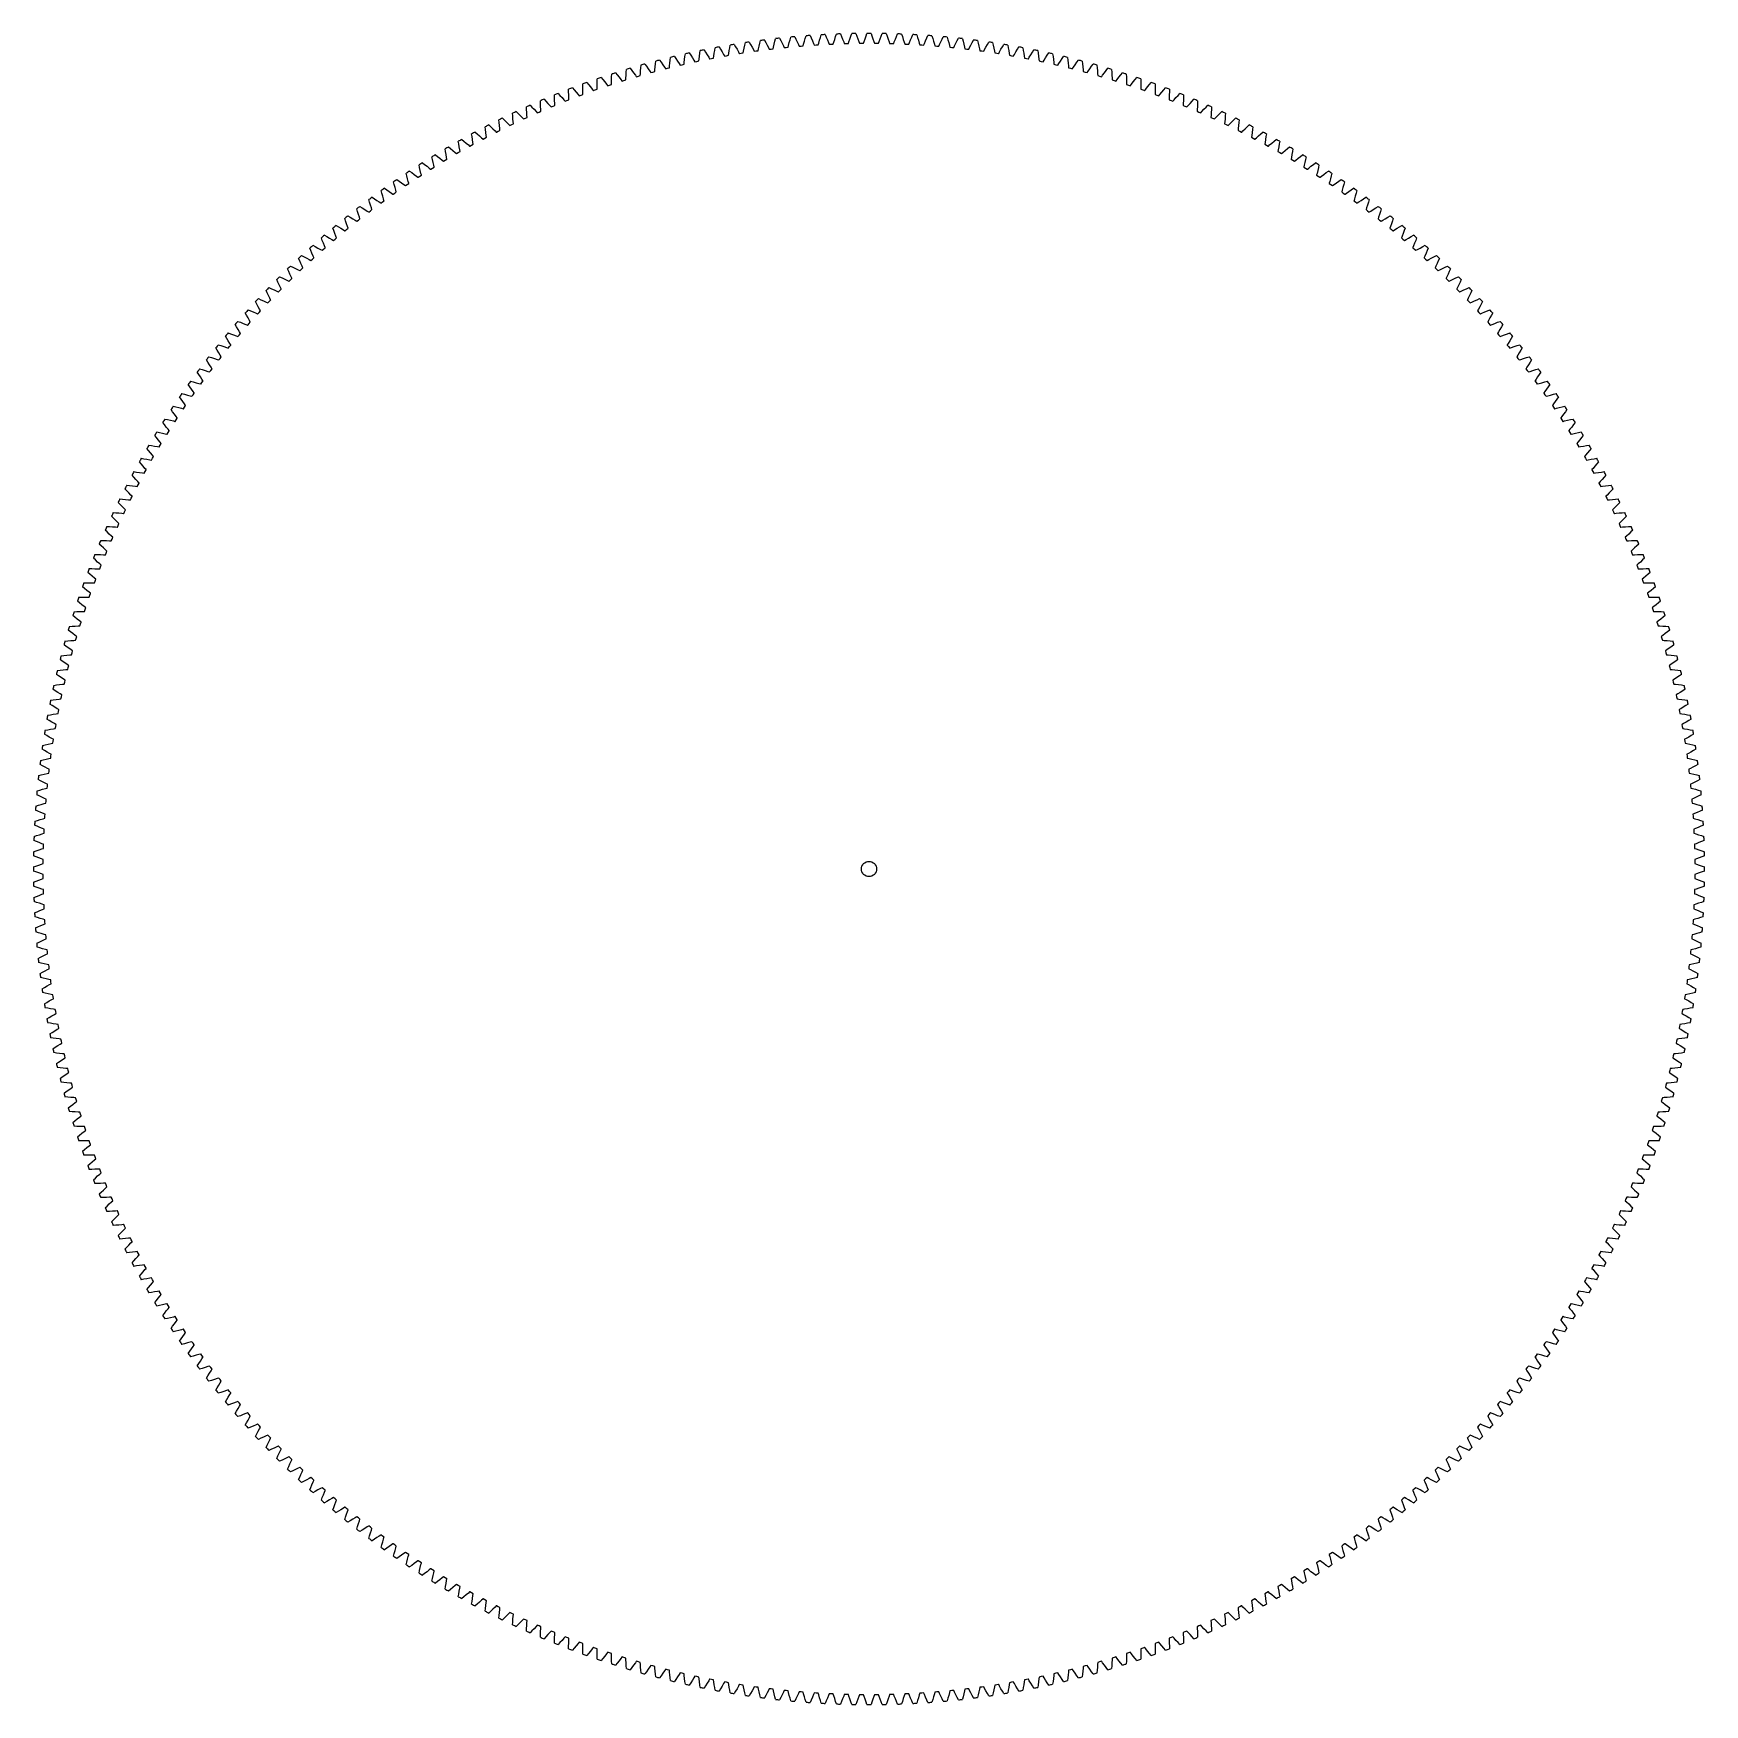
# Model space of a CAD drawing. Extents: x -220 to 220, y -220 to 220.
import ezdxf

# ---------------------------------------------------------------- set-up
doc = ezdxf.new("R2010")
doc.units = 0

msp = doc.modelspace()

# ---------------------------------------------------------------- linework, layer by layer
msp.add_circle((0, 0), 2)
msp.add_circle((0, 0), 2)
at = {"layer": 'layer0'}
for p, q in [((-43.33, 215.4), (-42.95, 214.79)), ((-40.55, 215.26), (-40.43, 215.96)), ((-39.39, 216.15), (-39.02, 215.54)), ((-39.02, 215.54), (-38.62, 214.86)), ((-36.76, 215.19), (-36.61, 215.96)), ((-36.61, 215.96), (-36.48, 216.66)), ((-35.43, 216.83), (-35.08, 216.22)), ((-35.08, 216.22), (-34.69, 215.53)), ((-34.69, 215.53), (-34.32, 214.86)), ((-32.97, 215.07), (-32.82, 215.82)), ((-32.82, 215.82), (-32.66, 216.6)), ((-32.66, 216.6), (-32.51, 217.29)), ((-31.47, 217.44), (-31.12, 216.82)), ((-31.12, 216.82), (-30.75, 216.13)), ((-30.75, 216.13), (-30.39, 215.45)), ((-30.39, 215.45), (-30.19, 215.05)), ((-29.12, 215.19), (-29.03, 215.64)), ((-29.03, 215.64), (-28.87, 216.39)), ((-28.87, 216.39), (-28.7, 217.16)), ((-28.7, 217.16), (-28.54, 217.85)), ((-27.49, 217.98), (-27.16, 217.35)), ((-27.16, 217.35), (-26.8, 216.65)), ((-26.8, 216.65), (-26.45, 215.97)), ((-26.45, 215.97), (-26.25, 215.56)), ((-26.25, 215.56), (-26.24, 215.54)), ((-26.24, 215.54), (-26.23, 215.53)), ((-26.23, 215.53), (-25.72, 215.59)), ((-25.72, 215.59), (-25.2, 215.65)), ((-25.2, 215.66), (-25.19, 215.69)), ((-25.2, 215.65), (-25.2, 215.66)), ((-25.19, 215.69), (-25.09, 216.13)), ((-25.09, 216.13), (-24.92, 216.88)), ((-24.92, 216.88), (-24.73, 217.64)), ((-24.73, 217.64), (-24.56, 218.33)), ((-23.5, 218.45), (-23.18, 217.81)), ((-23.18, 217.81), (-22.84, 217.11)), ((-22.84, 217.11), (-22.5, 216.42)), ((-22.5, 216.42), (-22.31, 216.01)), ((-22.31, 216.01), (-22.3, 215.98)), ((-22.3, 215.98), (-22.29, 215.97)), ((-22.29, 215.97), (-21.77, 216.03)), ((-21.77, 216.03), (-21.26, 216.08)), ((-21.26, 216.08), (-21.25, 216.08)), ((-21.25, 216.08), (-21.24, 216.11)), ((-21.24, 216.11), (-21.14, 216.55)), ((-21.14, 216.55), (-20.95, 217.3)), ((-20.95, 217.3), (-20.75, 218.06)), ((-20.75, 218.06), (-20.56, 218.75)), ((-19.51, 218.84), (-19.2, 218.2)), ((-19.2, 218.2), (-18.87, 217.49)), ((-18.87, 217.49), (-18.55, 216.79)), ((-18.55, 216.79), (-18.36, 216.38)), ((-18.36, 216.38), (-18.35, 216.35)), ((-18.35, 216.35), (-18.34, 216.34)), ((-18.34, 216.34), (-17.83, 216.39)), ((-17.83, 216.39), (-17.31, 216.43)), ((-17.31, 216.43), (-17.3, 216.44)), ((-17.3, 216.44), (-17.29, 216.47)), ((-17.29, 216.47), (-17.18, 216.9)), ((-17.18, 216.9), (-16.98, 217.64)), ((-16.98, 217.64), (-16.76, 218.4)), ((-16.76, 218.4), (-16.56, 219.08)), ((-15.51, 219.16), (-15.21, 218.52)), ((-15.21, 218.52), (-14.89, 217.79)), ((-14.89, 217.79), (-14.59, 217.09)), ((-14.59, 217.09), (-14.41, 216.68)), ((-14.41, 216.68), (-14.39, 216.65)), ((-14.39, 216.64), (-13.87, 216.68)), ((-14.39, 216.65), (-14.39, 216.64)), ((-13.87, 216.68), (-13.35, 216.71)), ((-13.35, 216.72), (-13.34, 216.75)), ((-13.35, 216.71), (-13.35, 216.72)), ((-13.34, 216.75), (-13.21, 217.18)), ((-13.21, 217.18), (-13, 217.92)), ((-13, 217.92), (-12.77, 218.67)), ((-12.77, 218.67), (-12.56, 219.35)), ((-11.51, 219.41), (-11.22, 218.76)), ((-11.22, 218.76), (-10.91, 218.03)), ((-10.91, 218.03), (-10.62, 217.32)), ((-10.62, 217.32), (-10.45, 216.9)), ((-10.45, 216.9), (-10.43, 216.88)), ((-10.43, 216.87), (-9.91, 216.89)), ((-10.43, 216.88), (-10.43, 216.87)), ((-9.91, 216.89), (-9.39, 216.92)), ((-9.39, 216.92), (-9.38, 216.95)), ((-9.39, 216.92), (-9.39, 216.92)), ((-9.38, 216.95), (-9.25, 217.39)), ((-9.25, 217.39), (-9.02, 218.12)), ((-9.02, 218.12), (-8.78, 218.87)), ((-8.78, 218.87), (-8.55, 219.54)), ((-7.5, 219.58), (-7.22, 218.93)), ((-7.22, 218.93), (-6.93, 218.19)), ((-6.93, 218.19), (-6.65, 217.48)), ((-6.65, 217.48), (-6.49, 217.06)), ((-6.49, 217.06), (-6.47, 217.03)), ((-6.47, 217.03), (-6.46, 217.02)), ((-6.46, 217.02), (-5.95, 217.04)), ((-5.95, 217.04), (-5.43, 217.05)), ((-5.43, 217.05), (-5.42, 217.06)), ((-5.42, 217.06), (-5.41, 217.09)), ((-5.41, 217.09), (-5.27, 217.52)), ((-5.27, 217.52), (-5.03, 218.24)), ((-5.03, 218.24), (-4.78, 218.99)), ((-4.78, 218.99), (-4.54, 219.66)), ((-3.48, 219.68), (-3.22, 219.02)), ((-3.22, 219.02), (-2.94, 218.28)), ((-2.94, 218.28), (-2.67, 217.57)), ((-2.67, 217.57), (-2.52, 217.14)), ((-2.52, 217.14), (-2.51, 217.11)), ((-2.51, 217.11), (-2.5, 217.11)), ((-2.5, 217.11), (-1.98, 217.11)), ((-1.98, 217.11), (-1.47, 217.12)), ((-1.47, 217.12), (-1.46, 217.12)), ((-1.46, 217.12), (-1.45, 217.15)), ((-1.45, 217.15), (-1.3, 217.58)), ((-1.3, 217.58), (-1.05, 218.3)), ((-1.05, 218.3), (-0.78, 219.04)), ((-0.78, 219.04), (-0.53, 219.71)), ((0.53, 219.71), (0.78, 219.04)), ((0.78, 219.04), (1.05, 218.3)), ((1.05, 218.3), (1.3, 217.58)), ((1.3, 217.58), (1.45, 217.15)), ((1.45, 217.15), (1.46, 217.12)), ((1.46, 217.12), (1.47, 217.12)), ((1.47, 217.12), (1.98, 217.11)), ((1.98, 217.11), (2.5, 217.11)), ((2.5, 217.11), (2.51, 217.11)), ((2.51, 217.11), (2.52, 217.14)), ((2.52, 217.14), (2.67, 217.57)), ((2.67, 217.57), (2.94, 218.28)), ((2.94, 218.28), (3.22, 219.02)), ((3.22, 219.02), (3.48, 219.68)), ((4.54, 219.66), (4.78, 218.99)), ((4.78, 218.99), (5.03, 218.24)), ((5.03, 218.24), (5.27, 217.52)), ((5.27, 217.52), (5.41, 217.09)), ((5.41, 217.09), (5.42, 217.06)), ((5.42, 217.06), (5.43, 217.05)), ((5.43, 217.05), (5.95, 217.04)), ((5.95, 217.04), (6.46, 217.02)), ((6.46, 217.02), (6.47, 217.03)), ((6.47, 217.03), (6.49, 217.06)), ((6.49, 217.06), (6.65, 217.48)), ((6.65, 217.48), (6.93, 218.19)), ((6.93, 218.19), (7.22, 218.93)), ((7.22, 218.93), (7.5, 219.58)), ((8.55, 219.54), (8.78, 218.87)), ((8.78, 218.87), (9.02, 218.12)), ((9.02, 218.12), (9.25, 217.39)), ((9.25, 217.39), (9.38, 216.95)), ((9.38, 216.95), (9.39, 216.92)), ((9.39, 216.92), (9.39, 216.92)), ((9.39, 216.92), (9.91, 216.89)), ((9.91, 216.89), (10.43, 216.87)), ((10.43, 216.88), (10.45, 216.9)), ((10.43, 216.87), (10.43, 216.88)), ((10.45, 216.9), (10.62, 217.32)), ((10.62, 217.32), (10.91, 218.03)), ((10.91, 218.03), (11.22, 218.76)), ((11.22, 218.76), (11.51, 219.41)), ((12.56, 219.35), (12.77, 218.67)), ((12.77, 218.67), (13, 217.92)), ((13, 217.92), (13.21, 217.18)), ((13.21, 217.18), (13.34, 216.75)), ((13.34, 216.75), (13.35, 216.72)), ((13.35, 216.72), (13.35, 216.71)), ((13.35, 216.71), (13.87, 216.68)), ((13.87, 216.68), (14.39, 216.64)), ((14.39, 216.65), (14.41, 216.68)), ((14.39, 216.64), (14.39, 216.65)), ((14.41, 216.68), (14.59, 217.09)), ((14.59, 217.09), (14.89, 217.79)), ((14.89, 217.79), (15.21, 218.52)), ((15.21, 218.52), (15.51, 219.16)), ((16.56, 219.08), (16.76, 218.4)), ((16.76, 218.4), (16.98, 217.64)), ((16.98, 217.64), (17.18, 216.9)), ((17.18, 216.9), (17.29, 216.47)), ((17.29, 216.47), (17.3, 216.44)), ((17.3, 216.44), (17.31, 216.43)), ((17.31, 216.43), (17.83, 216.39)), ((17.83, 216.39), (18.34, 216.34)), ((18.34, 216.34), (18.35, 216.35)), ((18.35, 216.35), (18.36, 216.38)), ((18.36, 216.38), (18.55, 216.79)), ((18.55, 216.79), (18.87, 217.49)), ((18.87, 217.49), (19.2, 218.2)), ((19.2, 218.2), (19.51, 218.84)), ((20.56, 218.75), (20.75, 218.06)), ((20.75, 218.06), (20.95, 217.3)), ((20.95, 217.3), (21.14, 216.55)), ((21.14, 216.55), (21.24, 216.11)), ((21.24, 216.11), (21.25, 216.08)), ((21.25, 216.08), (21.26, 216.08)), ((21.26, 216.08), (21.77, 216.03)), ((21.77, 216.03), (22.29, 215.97)), ((22.29, 215.97), (22.3, 215.98)), ((22.3, 215.98), (22.31, 216.01)), ((22.31, 216.01), (22.5, 216.42)), ((22.5, 216.42), (22.84, 217.11)), ((22.84, 217.11), (23.18, 217.81)), ((23.18, 217.81), (23.5, 218.45)), ((24.56, 218.33), (24.73, 217.64)), ((24.73, 217.64), (24.92, 216.88)), ((24.92, 216.88), (25.09, 216.13)), ((25.09, 216.13), (25.19, 215.69)), ((25.19, 215.69), (25.2, 215.66)), ((25.2, 215.66), (25.2, 215.65)), ((25.2, 215.65), (25.72, 215.59)), ((25.72, 215.59), (26.23, 215.53)), ((26.23, 215.53), (26.24, 215.54)), ((26.24, 215.54), (26.25, 215.56)), ((26.25, 215.56), (26.45, 215.97)), ((26.45, 215.97), (26.8, 216.65)), ((26.8, 216.65), (27.16, 217.35)), ((27.16, 217.35), (27.49, 217.98)), ((28.54, 217.85), (28.7, 217.16)), ((28.7, 217.16), (28.87, 216.39)), ((28.87, 216.39), (29.03, 215.64)), ((29.03, 215.64), (29.12, 215.19)), ((30.19, 215.05), (30.39, 215.45)), ((30.39, 215.45), (30.75, 216.13)), ((30.75, 216.13), (31.12, 216.82)), ((31.12, 216.82), (31.47, 217.44)), ((32.51, 217.29), (32.66, 216.6)), ((32.66, 216.6), (32.82, 215.82)), ((32.82, 215.82), (32.97, 215.07)), ((34.32, 214.86), (34.69, 215.53)), ((34.69, 215.53), (35.08, 216.22)), ((35.08, 216.22), (35.43, 216.83)), ((36.48, 216.66), (36.61, 215.96)), ((36.61, 215.96), (36.76, 215.19)), ((38.62, 214.86), (39.02, 215.54)), ((39.02, 215.54), (39.39, 216.15)), ((40.43, 215.96), (40.55, 215.26)), ((42.95, 214.79), (43.33, 215.4)), ((-60.01, 210.66), (-59.95, 211.37)), ((-58.94, 211.66), (-58.52, 211.08)), ((-58.52, 211.08), (-58.06, 210.44)), ((-56.29, 210.17), (-56.23, 210.94)), ((-56.23, 210.94), (-56.16, 211.72)), ((-56.16, 211.72), (-56.08, 212.43)), ((-55.06, 212.7), (-54.65, 212.12)), ((-54.65, 212.12), (-54.2, 211.47)), ((-54.2, 211.47), (-53.78, 210.83)), ((-52.48, 210.72), (-52.44, 211.17)), ((-52.44, 211.17), (-52.37, 211.93)), ((-52.37, 211.93), (-52.28, 212.71)), ((-52.28, 212.71), (-52.19, 213.42)), ((-51.17, 213.67), (-50.77, 213.08)), ((-50.77, 213.08), (-50.33, 212.42)), ((-50.33, 212.42), (-49.92, 211.78)), ((-49.92, 211.78), (-49.67, 211.4)), ((-49.67, 211.4), (-49.65, 211.37)), ((-49.65, 211.37), (-49.14, 211.49)), ((-49.65, 211.37), (-49.65, 211.37)), ((-49.14, 211.49), (-48.64, 211.6)), ((-48.64, 211.6), (-48.63, 211.61)), ((-48.63, 211.64), (-48.58, 212.09)), ((-48.63, 211.61), (-48.63, 211.64)), ((-48.58, 212.09), (-48.49, 212.85)), ((-48.49, 212.85), (-48.39, 213.63)), ((-48.39, 213.63), (-48.29, 214.34)), ((-47.26, 214.57), (-46.87, 213.97)), ((-46.87, 213.97), (-46.44, 213.31)), ((-46.44, 213.31), (-46.04, 212.66)), ((-46.04, 212.66), (-45.8, 212.27)), ((-45.8, 212.27), (-45.78, 212.24)), ((-45.78, 212.24), (-45.27, 212.35)), ((-45.78, 212.24), (-45.78, 212.24)), ((-45.27, 212.35), (-44.77, 212.46)), ((-44.77, 212.46), (-44.76, 212.46)), ((-44.76, 212.46), (-44.75, 212.49)), ((-44.75, 212.49), (-44.7, 212.94)), ((-44.7, 212.94), (-44.59, 213.7)), ((-44.59, 213.7), (-44.48, 214.48)), ((-44.48, 214.48), (-44.36, 215.18)), ((-42.95, 214.79), (-42.54, 214.12)), ((-42.54, 214.12), (-42.15, 213.46)), ((-42.15, 213.46), (-41.92, 213.07)), ((-41.92, 213.07), (-41.9, 213.05)), ((-41.9, 213.05), (-41.89, 213.04)), ((-41.89, 213.04), (-41.39, 213.14)), ((-41.39, 213.14), (-40.88, 213.24)), ((-40.88, 213.24), (-40.87, 213.24)), ((-40.87, 213.24), (-40.86, 213.28)), ((-40.86, 213.28), (-40.8, 213.72)), ((-40.8, 213.72), (-40.68, 214.48)), ((-40.68, 214.48), (-40.55, 215.26)), ((-38.62, 214.86), (-38.24, 214.2)), ((-38.24, 214.2), (-38.02, 213.8)), ((-38.02, 213.8), (-38, 213.77)), ((-38, 213.77), (-37.99, 213.77)), ((-37.99, 213.77), (-37.49, 213.86)), ((-37.49, 213.86), (-36.98, 213.95)), ((-36.98, 213.95), (-36.97, 213.96)), ((-36.97, 213.96), (-36.96, 213.99)), ((-36.96, 213.99), (-36.89, 214.43)), ((-36.89, 214.43), (-36.76, 215.19)), ((-34.32, 214.86), (-34.11, 214.46)), ((-34.11, 214.46), (-34.09, 214.43)), ((-34.09, 214.43), (-34.08, 214.43)), ((-34.08, 214.43), (-33.57, 214.51)), ((-33.57, 214.51), (-33.06, 214.59)), ((-33.06, 214.6), (-33.05, 214.63)), ((-33.06, 214.59), (-33.06, 214.6)), ((-33.05, 214.63), (-32.97, 215.07)), ((-30.19, 215.05), (-30.17, 215.02)), ((-30.17, 215.02), (-30.16, 215.02)), ((-30.16, 215.02), (-29.65, 215.09)), ((-29.65, 215.09), (-29.14, 215.16)), ((-29.14, 215.16), (-29.13, 215.16)), ((-29.13, 215.16), (-29.12, 215.19)), ((29.12, 215.19), (29.13, 215.16)), ((29.13, 215.16), (29.14, 215.16)), ((29.14, 215.16), (29.65, 215.09)), ((29.65, 215.09), (30.16, 215.02)), ((30.16, 215.02), (30.17, 215.02)), ((30.17, 215.02), (30.19, 215.05)), ((32.97, 215.07), (33.05, 214.63)), ((33.05, 214.63), (33.06, 214.6)), ((33.06, 214.6), (33.06, 214.59)), ((33.06, 214.59), (33.57, 214.51)), ((33.57, 214.51), (34.08, 214.43)), ((34.08, 214.43), (34.09, 214.43)), ((34.09, 214.43), (34.11, 214.46)), ((34.11, 214.46), (34.32, 214.86)), ((36.76, 215.19), (36.89, 214.43)), ((36.89, 214.43), (36.96, 213.99)), ((36.96, 213.99), (36.97, 213.96)), ((36.97, 213.96), (36.98, 213.95)), ((36.98, 213.95), (37.49, 213.86)), ((37.49, 213.86), (37.99, 213.77)), ((37.99, 213.77), (38, 213.77)), ((38, 213.77), (38.02, 213.8)), ((38.02, 213.8), (38.24, 214.2)), ((38.24, 214.2), (38.62, 214.86)), ((40.55, 215.26), (40.68, 214.48)), ((40.68, 214.48), (40.8, 213.72)), ((40.8, 213.72), (40.86, 213.28)), ((40.86, 213.28), (40.87, 213.24)), ((40.87, 213.24), (40.88, 213.24)), ((40.88, 213.24), (41.39, 213.14)), ((41.39, 213.14), (41.89, 213.04)), ((41.89, 213.04), (41.9, 213.05)), ((41.9, 213.05), (41.92, 213.07)), ((41.92, 213.07), (42.15, 213.46)), ((42.15, 213.46), (42.54, 214.12)), ((42.54, 214.12), (42.95, 214.79)), ((44.36, 215.18), (44.48, 214.48)), ((44.48, 214.48), (44.59, 213.7)), ((44.59, 213.7), (44.7, 212.94)), ((44.7, 212.94), (44.75, 212.49)), ((44.75, 212.49), (44.76, 212.46)), ((44.76, 212.46), (44.77, 212.46)), ((44.77, 212.46), (45.27, 212.35)), ((45.27, 212.35), (45.78, 212.24)), ((45.78, 212.24), (45.8, 212.27)), ((45.78, 212.24), (45.78, 212.24)), ((45.8, 212.27), (46.04, 212.66)), ((46.04, 212.66), (46.44, 213.31)), ((46.44, 213.31), (46.87, 213.97)), ((46.87, 213.97), (47.26, 214.57)), ((48.29, 214.34), (48.39, 213.63)), ((48.39, 213.63), (48.49, 212.85)), ((48.49, 212.85), (48.58, 212.09)), ((48.58, 212.09), (48.63, 211.64)), ((48.63, 211.64), (48.63, 211.61)), ((48.63, 211.61), (48.64, 211.6)), ((48.64, 211.6), (49.14, 211.49)), ((49.14, 211.49), (49.65, 211.37)), ((49.65, 211.37), (49.67, 211.4)), ((49.65, 211.37), (49.65, 211.37)), ((49.67, 211.4), (49.92, 211.78)), ((49.92, 211.78), (50.33, 212.42)), ((50.33, 212.42), (50.77, 213.08)), ((50.77, 213.08), (51.17, 213.67)), ((52.19, 213.42), (52.28, 212.71)), ((52.28, 212.71), (52.37, 211.93)), ((52.37, 211.93), (52.44, 211.17)), ((52.44, 211.17), (52.48, 210.72)), ((53.78, 210.83), (54.2, 211.47)), ((54.2, 211.47), (54.65, 212.12)), ((54.65, 212.12), (55.06, 212.7)), ((56.08, 212.43), (56.16, 211.72)), ((56.16, 211.72), (56.23, 210.94)), ((56.23, 210.94), (56.29, 210.17)), ((58.06, 210.44), (58.52, 211.08)), ((58.52, 211.08), (58.94, 211.66)), ((59.95, 211.37), (60.01, 210.66)), ((-74.23, 206.79), (-73.77, 206.25)), ((-71.48, 206.27), (-71.46, 207.06)), ((-71.46, 207.06), (-71.44, 207.77)), ((-70.44, 208.11), (-69.99, 207.56)), ((-69.99, 207.56), (-69.49, 206.95)), ((-69.49, 206.95), (-69.02, 206.34)), ((-67.73, 206.32), (-67.72, 206.78)), ((-67.72, 206.78), (-67.7, 207.54)), ((-67.7, 207.54), (-67.67, 208.33)), ((-67.67, 208.33), (-67.63, 209.04)), ((-66.63, 209.36), (-66.19, 208.81)), ((-66.19, 208.81), (-65.7, 208.18)), ((-65.7, 208.18), (-65.24, 207.57)), ((-65.24, 207.57), (-64.97, 207.21)), ((-64.97, 207.21), (-64.95, 207.18)), ((-64.95, 207.18), (-64.94, 207.18)), ((-64.94, 207.18), (-64.45, 207.33)), ((-64.45, 207.33), (-63.95, 207.49)), ((-63.95, 207.53), (-63.93, 207.98)), ((-63.95, 207.5), (-63.95, 207.53)), ((-63.95, 207.49), (-63.95, 207.5)), ((-63.93, 207.98), (-63.89, 208.74)), ((-63.89, 208.74), (-63.85, 209.53)), ((-63.85, 209.53), (-63.8, 210.24)), ((-62.79, 210.55), (-62.36, 209.98)), ((-62.36, 209.98), (-61.89, 209.35)), ((-61.89, 209.35), (-61.44, 208.73)), ((-61.44, 208.73), (-61.18, 208.36)), ((-61.18, 208.36), (-61.16, 208.34)), ((-61.16, 208.34), (-61.15, 208.33)), ((-61.15, 208.33), (-60.65, 208.48)), ((-60.65, 208.48), (-60.15, 208.62)), ((-60.15, 208.63), (-60.14, 208.66)), ((-60.15, 208.62), (-60.15, 208.63)), ((-60.14, 208.66), (-60.12, 209.11)), ((-60.12, 209.11), (-60.07, 209.88)), ((-60.07, 209.88), (-60.01, 210.66)), ((-58.06, 210.44), (-57.62, 209.82)), ((-57.62, 209.82), (-57.36, 209.44)), ((-57.36, 209.44), (-57.34, 209.42)), ((-57.34, 209.42), (-57.33, 209.41)), ((-57.33, 209.41), (-56.83, 209.55)), ((-56.83, 209.55), (-56.33, 209.69)), ((-56.33, 209.69), (-56.32, 209.72)), ((-56.33, 209.69), (-56.33, 209.69)), ((-56.32, 209.72), (-56.29, 210.17)), ((-53.78, 210.83), (-53.53, 210.46)), ((-53.53, 210.46), (-53.51, 210.43)), ((-53.51, 210.43), (-53.5, 210.43)), ((-53.5, 210.43), (-53, 210.55)), ((-53, 210.55), (-52.49, 210.68)), ((-52.49, 210.69), (-52.48, 210.72)), ((-52.49, 210.68), (-52.49, 210.69)), ((52.48, 210.72), (52.49, 210.69)), ((52.49, 210.69), (52.49, 210.68)), ((52.49, 210.68), (53, 210.55)), ((53, 210.55), (53.5, 210.43)), ((53.5, 210.43), (53.51, 210.43)), ((53.51, 210.43), (53.53, 210.46)), ((53.53, 210.46), (53.78, 210.83)), ((56.29, 210.17), (56.32, 209.72)), ((56.32, 209.72), (56.33, 209.69)), ((56.33, 209.69), (56.33, 209.69)), ((56.33, 209.69), (56.83, 209.55)), ((56.83, 209.55), (57.33, 209.41)), ((57.33, 209.41), (57.34, 209.42)), ((57.34, 209.42), (57.36, 209.44)), ((57.36, 209.44), (57.62, 209.82)), ((57.62, 209.82), (58.06, 210.44)), ((60.01, 210.66), (60.07, 209.88)), ((60.07, 209.88), (60.12, 209.11)), ((60.12, 209.11), (60.14, 208.66)), ((60.14, 208.66), (60.15, 208.63)), ((60.15, 208.63), (60.15, 208.62)), ((60.15, 208.62), (60.65, 208.48)), ((60.65, 208.48), (61.15, 208.33)), ((61.15, 208.33), (61.16, 208.34)), ((61.16, 208.34), (61.18, 208.36)), ((61.18, 208.36), (61.44, 208.73)), ((61.44, 208.73), (61.89, 209.35)), ((61.89, 209.35), (62.36, 209.98)), ((62.36, 209.98), (62.79, 210.55)), ((63.8, 210.24), (63.85, 209.53)), ((63.85, 209.53), (63.89, 208.74)), ((63.89, 208.74), (63.93, 207.98)), ((63.93, 207.98), (63.95, 207.53)), ((63.95, 207.53), (63.95, 207.5)), ((63.95, 207.5), (63.95, 207.49)), ((63.95, 207.49), (64.45, 207.33)), ((64.45, 207.33), (64.94, 207.18)), ((64.94, 207.18), (64.95, 207.18)), ((64.95, 207.18), (64.97, 207.21)), ((64.97, 207.21), (65.24, 207.57)), ((65.24, 207.57), (65.7, 208.18)), ((65.7, 208.18), (66.19, 208.81)), ((66.19, 208.81), (66.63, 209.36)), ((67.63, 209.04), (67.67, 208.33)), ((67.67, 208.33), (67.7, 207.54)), ((67.7, 207.54), (67.72, 206.78)), ((67.72, 206.78), (67.73, 206.32)), ((69.02, 206.34), (69.49, 206.95)), ((69.49, 206.95), (69.99, 207.56)), ((69.99, 207.56), (70.44, 208.11)), ((71.44, 207.77), (71.46, 207.06)), ((71.46, 207.06), (71.48, 206.27)), ((73.77, 206.25), (74.23, 206.79)), ((-85.44, 202.42), (-84.95, 201.9)), ((-82.69, 202.84), (-82.71, 203.55)), ((-82.67, 202.05), (-82.69, 202.84)), ((-81.73, 203.94), (-81.25, 203.42)), ((-81.25, 203.42), (-80.72, 202.83)), ((-80.72, 202.83), (-80.22, 202.25)), ((-80.22, 202.25), (-79.92, 201.91)), ((-79.41, 202.08), (-78.93, 202.27)), ((-78.98, 204.31), (-78.98, 205.02)), ((-78.96, 203.52), (-78.98, 204.31)), ((-78.94, 202.76), (-78.96, 203.52)), ((-78.92, 202.31), (-78.94, 202.76)), ((-78.93, 202.27), (-78.92, 202.31)), ((-78.93, 202.27), (-78.93, 202.27)), ((-77.99, 205.4), (-77.52, 204.87)), ((-77.52, 204.87), (-77.01, 204.27)), ((-77.01, 204.27), (-76.51, 203.69)), ((-76.51, 203.69), (-76.22, 203.34)), ((-76.22, 203.34), (-76.2, 203.32)), ((-76.2, 203.32), (-76.19, 203.31)), ((-76.19, 203.31), (-75.71, 203.49)), ((-75.71, 203.49), (-75.22, 203.67)), ((-75.23, 205.72), (-75.22, 206.43)), ((-75.23, 204.93), (-75.23, 205.72)), ((-75.22, 204.17), (-75.23, 204.93)), ((-75.22, 203.71), (-75.22, 204.17)), ((-75.22, 203.68), (-75.22, 203.71)), ((-75.22, 203.67), (-75.22, 203.68)), ((-73.77, 206.25), (-73.26, 205.64)), ((-73.26, 205.64), (-72.78, 205.05)), ((-72.78, 205.05), (-72.5, 204.7)), ((-72.5, 204.7), (-72.47, 204.67)), ((-72.47, 204.67), (-71.98, 204.84)), ((-72.47, 204.67), (-72.47, 204.67)), ((-71.98, 204.84), (-71.49, 205.01)), ((-71.49, 205.02), (-71.48, 205.05)), ((-71.49, 205.01), (-71.49, 205.02)), ((-71.48, 205.51), (-71.48, 206.27)), ((-71.48, 205.05), (-71.48, 205.51)), ((-69.02, 206.34), (-68.75, 205.99)), ((-68.75, 205.99), (-68.72, 205.96)), ((-68.72, 205.96), (-68.22, 206.12)), ((-68.72, 205.96), (-68.72, 205.96)), ((-68.22, 206.12), (-67.73, 206.29)), ((-67.73, 206.29), (-67.73, 206.32)), ((-67.73, 206.29), (-67.73, 206.29)), ((67.73, 206.32), (67.73, 206.29)), ((67.73, 206.29), (67.73, 206.29)), ((67.73, 206.29), (68.22, 206.12)), ((68.22, 206.12), (68.72, 205.96)), ((68.72, 205.96), (68.75, 205.99)), ((68.72, 205.96), (68.72, 205.96)), ((68.75, 205.99), (69.02, 206.34)), ((71.48, 206.27), (71.48, 205.51)), ((71.48, 205.51), (71.48, 205.05)), ((71.48, 205.05), (71.49, 205.02)), ((71.49, 205.02), (71.49, 205.01)), ((71.49, 205.01), (71.98, 204.84)), ((71.98, 204.84), (72.47, 204.67)), ((72.47, 204.67), (72.5, 204.7)), ((72.47, 204.67), (72.47, 204.67)), ((72.5, 204.7), (72.78, 205.05)), ((72.78, 205.05), (73.26, 205.64)), ((73.26, 205.64), (73.77, 206.25)), ((75.22, 206.43), (75.23, 205.72)), ((75.23, 204.93), (75.22, 204.17)), ((75.22, 204.17), (75.22, 203.71)), ((75.22, 203.71), (75.22, 203.68)), ((75.22, 203.68), (75.22, 203.67)), ((75.22, 203.67), (75.71, 203.49)), ((75.23, 205.72), (75.23, 204.93)), ((75.71, 203.49), (76.19, 203.31)), ((76.19, 203.31), (76.2, 203.32)), ((76.2, 203.32), (76.22, 203.34)), ((76.22, 203.34), (76.51, 203.69)), ((76.51, 203.69), (77.01, 204.27)), ((77.01, 204.27), (77.52, 204.87)), ((77.52, 204.87), (77.99, 205.4)), ((78.94, 202.76), (78.92, 202.31)), ((78.92, 202.31), (78.93, 202.27)), ((78.93, 202.27), (78.93, 202.27)), ((78.93, 202.27), (79.41, 202.08)), ((78.96, 203.52), (78.94, 202.76)), ((78.98, 204.31), (78.96, 203.52)), ((78.98, 205.02), (78.98, 204.31)), ((79.92, 201.91), (80.22, 202.25)), ((80.22, 202.25), (80.72, 202.83)), ((80.72, 202.83), (81.25, 203.42)), ((81.25, 203.42), (81.73, 203.94)), ((82.69, 202.84), (82.67, 202.05)), ((82.71, 203.55), (82.69, 202.84)), ((84.95, 201.9), (85.44, 202.42)), ((-93.68, 198), (-93.74, 198.71)), ((-93.61, 197.22), (-93.68, 198)), ((-92.78, 199.16), (-92.27, 198.66)), ((-92.27, 198.66), (-91.71, 198.1)), ((-91.71, 198.1), (-91.18, 197.56)), ((-90.05, 199.68), (-90.09, 200.39)), ((-89.99, 198.89), (-90.05, 199.68)), ((-89.93, 198.13), (-89.99, 198.89)), ((-89.88, 197.68), (-89.93, 198.13)), ((-89.13, 200.82), (-88.63, 200.31)), ((-88.63, 200.31), (-88.08, 199.75)), ((-88.08, 199.75), (-87.55, 199.19)), ((-87.55, 199.19), (-87.24, 198.86)), ((-87.24, 198.86), (-87.22, 198.84)), ((-87.22, 198.84), (-87.21, 198.84)), ((-87.21, 198.84), (-86.74, 199.04)), ((-86.74, 199.04), (-86.26, 199.25)), ((-86.38, 201.29), (-86.42, 202)), ((-86.34, 200.5), (-86.38, 201.29)), ((-86.29, 199.74), (-86.34, 200.5)), ((-86.26, 199.29), (-86.29, 199.74)), ((-86.26, 199.26), (-86.26, 199.29)), ((-86.26, 199.25), (-86.26, 199.26)), ((-84.95, 201.9), (-84.41, 201.32)), ((-84.41, 201.32), (-83.9, 200.76)), ((-83.9, 200.76), (-83.6, 200.42)), ((-83.6, 200.42), (-83.57, 200.4)), ((-83.57, 200.39), (-83.09, 200.59)), ((-83.57, 200.4), (-83.57, 200.39)), ((-83.09, 200.59), (-82.61, 200.79)), ((-82.63, 201.28), (-82.67, 202.05)), ((-82.61, 200.83), (-82.63, 201.28)), ((-82.61, 200.8), (-82.61, 200.83)), ((-82.61, 200.79), (-82.61, 200.8)), ((-79.92, 201.91), (-79.9, 201.89)), ((-79.9, 201.89), (-79.89, 201.89)), ((-79.89, 201.89), (-79.41, 202.08)), ((79.41, 202.08), (79.89, 201.89)), ((79.89, 201.89), (79.9, 201.89)), ((79.9, 201.89), (79.92, 201.91)), ((82.63, 201.28), (82.61, 200.83)), ((82.61, 200.83), (82.61, 200.8)), ((82.61, 200.8), (82.61, 200.79)), ((82.61, 200.79), (83.09, 200.59)), ((82.67, 202.05), (82.63, 201.28)), ((83.09, 200.59), (83.57, 200.39)), ((83.57, 200.4), (83.6, 200.42)), ((83.57, 200.39), (83.57, 200.4)), ((83.6, 200.42), (83.9, 200.76)), ((83.9, 200.76), (84.41, 201.32)), ((84.41, 201.32), (84.95, 201.9)), ((86.29, 199.74), (86.26, 199.29)), ((86.26, 199.29), (86.26, 199.26)), ((86.26, 199.26), (86.26, 199.25)), ((86.26, 199.25), (86.74, 199.04)), ((86.34, 200.5), (86.29, 199.74)), ((86.38, 201.29), (86.34, 200.5)), ((86.42, 202), (86.38, 201.29)), ((86.74, 199.04), (87.21, 198.84)), ((87.21, 198.84), (87.22, 198.84)), ((87.22, 198.84), (87.24, 198.86)), ((87.24, 198.86), (87.55, 199.19)), ((87.55, 199.19), (88.08, 199.75)), ((88.08, 199.75), (88.63, 200.31)), ((88.63, 200.31), (89.13, 200.82)), ((89.93, 198.13), (89.88, 197.68)), ((89.99, 198.89), (89.93, 198.13)), ((90.05, 199.68), (89.99, 198.89)), ((90.09, 200.39), (90.05, 199.68)), ((91.18, 197.56), (91.71, 198.1)), ((91.71, 198.1), (92.27, 198.66)), ((92.27, 198.66), (92.78, 199.16)), ((93.68, 198), (93.61, 197.22)), ((93.74, 198.71), (93.68, 198)), ((-103.55, 193.78), (-103.01, 193.31)), ((-100.85, 194.45), (-100.93, 195.16)), ((-100.75, 193.67), (-100.85, 194.45)), ((-100.64, 192.91), (-100.75, 193.67)), ((-99.99, 195.64), (-99.46, 195.16)), ((-99.46, 195.16), (-98.89, 194.62)), ((-98.89, 194.62), (-98.33, 194.1)), ((-98.33, 194.1), (-98, 193.78)), ((-98, 193.78), (-97.98, 193.76)), ((-97.98, 193.76), (-97.97, 193.76)), ((-97.97, 193.76), (-97.51, 193.99)), ((-97.51, 193.99), (-97.05, 194.22)), ((-97.28, 196.26), (-97.35, 196.97)), ((-97.19, 195.47), (-97.28, 196.26)), ((-97.1, 194.71), (-97.19, 195.47)), ((-97.04, 194.27), (-97.1, 194.71)), ((-97.05, 194.22), (-97.04, 194.23)), ((-97.04, 194.23), (-97.04, 194.27)), ((-96.4, 197.43), (-95.88, 196.94)), ((-95.88, 196.94), (-95.31, 196.4)), ((-95.31, 196.4), (-94.77, 195.86)), ((-94.77, 195.86), (-94.45, 195.54)), ((-94.45, 195.54), (-94.42, 195.52)), ((-94.42, 195.52), (-93.95, 195.74)), ((-94.42, 195.52), (-94.42, 195.52)), ((-93.95, 195.74), (-93.48, 195.96)), ((-93.53, 196.45), (-93.61, 197.22)), ((-93.48, 196.01), (-93.53, 196.45)), ((-93.48, 195.97), (-93.48, 196.01)), ((-93.48, 195.96), (-93.48, 195.97)), ((-91.18, 197.56), (-90.86, 197.23)), ((-90.86, 197.23), (-90.84, 197.21)), ((-90.84, 197.21), (-90.83, 197.21)), ((-90.83, 197.21), (-90.36, 197.42)), ((-90.36, 197.42), (-89.89, 197.64)), ((-89.89, 197.64), (-89.88, 197.65)), ((-89.88, 197.65), (-89.88, 197.68)), ((89.88, 197.68), (89.88, 197.65)), ((89.88, 197.65), (89.89, 197.64)), ((89.89, 197.64), (90.36, 197.42)), ((90.36, 197.42), (90.83, 197.21)), ((90.83, 197.21), (90.84, 197.21)), ((90.84, 197.21), (90.86, 197.23)), ((90.86, 197.23), (91.18, 197.56)), ((93.53, 196.45), (93.48, 196.01)), ((93.48, 196.01), (93.48, 195.97)), ((93.48, 195.97), (93.48, 195.96)), ((93.48, 195.96), (93.95, 195.74)), ((93.61, 197.22), (93.53, 196.45)), ((93.95, 195.74), (94.42, 195.52)), ((94.42, 195.52), (94.45, 195.54)), ((94.42, 195.52), (94.42, 195.52)), ((94.45, 195.54), (94.77, 195.86)), ((94.77, 195.86), (95.31, 196.4)), ((95.31, 196.4), (95.88, 196.94)), ((95.88, 196.94), (96.4, 197.43)), ((97.1, 194.71), (97.04, 194.27)), ((97.04, 194.27), (97.04, 194.23)), ((97.04, 194.23), (97.05, 194.22)), ((97.05, 194.22), (97.51, 193.99)), ((97.19, 195.47), (97.1, 194.71)), ((97.28, 196.26), (97.19, 195.47)), ((97.35, 196.97), (97.28, 196.26)), ((97.51, 193.99), (97.97, 193.76)), ((97.97, 193.76), (97.98, 193.76)), ((97.98, 193.76), (98, 193.78)), ((98, 193.78), (98.33, 194.1)), ((98.33, 194.1), (98.89, 194.62)), ((98.89, 194.62), (99.46, 195.16)), ((99.46, 195.16), (99.99, 195.64)), ((100.75, 193.67), (100.64, 192.91)), ((100.85, 194.45), (100.75, 193.67)), ((100.93, 195.16), (100.85, 194.45)), ((103.01, 193.31), (103.55, 193.78)), ((-111.35, 188.63), (-111.47, 189.33)), ((-110.56, 189.87), (-110, 189.42)), ((-110, 189.42), (-109.4, 188.91)), ((-107.88, 190.64), (-107.99, 191.34)), ((-107.75, 189.86), (-107.88, 190.64)), ((-107.62, 189.1), (-107.75, 189.86)), ((-107.54, 188.66), (-107.62, 189.1)), ((-107.07, 191.86), (-106.53, 191.4)), ((-106.53, 191.4), (-105.93, 190.88)), ((-105.93, 190.88), (-105.35, 190.38)), ((-105.35, 190.38), (-105.02, 190.07)), ((-105.02, 190.07), (-104.99, 190.05)), ((-104.99, 190.05), (-104.98, 190.05)), ((-104.98, 190.05), (-104.53, 190.3)), ((-104.53, 190.3), (-104.08, 190.55)), ((-104.38, 192.57), (-104.48, 193.28)), ((-104.27, 191.79), (-104.38, 192.57)), ((-104.15, 191.04), (-104.27, 191.79)), ((-104.07, 190.59), (-104.15, 191.04)), ((-104.08, 190.55), (-104.07, 190.56)), ((-104.07, 190.56), (-104.07, 190.59)), ((-103.01, 193.31), (-102.42, 192.78)), ((-102.42, 192.78), (-101.86, 192.27)), ((-101.86, 192.27), (-101.53, 191.96)), ((-101.53, 191.96), (-101.5, 191.94)), ((-101.5, 191.94), (-101.49, 191.94)), ((-101.49, 191.94), (-101.04, 192.18)), ((-101.04, 192.18), (-100.58, 192.42)), ((-100.58, 192.46), (-100.64, 192.91)), ((-100.57, 192.43), (-100.58, 192.46)), ((-100.58, 192.42), (-100.57, 192.43)), ((100.58, 192.46), (100.57, 192.43)), ((100.57, 192.43), (100.58, 192.42)), ((100.64, 192.91), (100.58, 192.46)), ((100.58, 192.42), (101.04, 192.18)), ((101.04, 192.18), (101.49, 191.94)), ((101.49, 191.94), (101.5, 191.94)), ((101.5, 191.94), (101.53, 191.96)), ((101.53, 191.96), (101.86, 192.27)), ((101.86, 192.27), (102.42, 192.78)), ((102.42, 192.78), (103.01, 193.31)), ((104.15, 191.04), (104.07, 190.59)), ((104.07, 190.59), (104.07, 190.56)), ((104.07, 190.56), (104.08, 190.55)), ((104.08, 190.55), (104.53, 190.3)), ((104.27, 191.79), (104.15, 191.04)), ((104.38, 192.57), (104.27, 191.79)), ((104.48, 193.28), (104.38, 192.57)), ((104.53, 190.3), (104.98, 190.05)), ((104.98, 190.05), (104.99, 190.05)), ((104.99, 190.05), (105.02, 190.07)), ((105.02, 190.07), (105.35, 190.38)), ((105.35, 190.38), (105.93, 190.88)), ((105.93, 190.88), (106.53, 191.4)), ((106.53, 191.4), (107.07, 191.86)), ((107.62, 189.1), (107.54, 188.66)), ((107.75, 189.86), (107.62, 189.1)), ((107.88, 190.64), (107.75, 189.86)), ((107.99, 191.34), (107.88, 190.64)), ((109.4, 188.91), (110, 189.42)), ((110, 189.42), (110.56, 189.87)), ((111.47, 189.33), (111.35, 188.63)), ((-118.16, 184.44), (-118.31, 185.14)), ((-117.42, 185.7), (-116.85, 185.28)), ((-116.85, 185.28), (-116.22, 184.79)), ((-116.22, 184.79), (-115.62, 184.32)), ((-114.77, 186.57), (-114.91, 187.27)), ((-114.79, 184.29), (-114.36, 184.56)), ((-114.62, 185.79), (-114.77, 186.57)), ((-114.46, 185.05), (-114.62, 185.79)), ((-114.36, 184.61), (-114.46, 185.05)), ((-114.35, 184.57), (-114.36, 184.61)), ((-114.36, 184.56), (-114.35, 184.57)), ((-114, 187.82), (-113.44, 187.38)), ((-113.44, 187.38), (-112.83, 186.89)), ((-112.83, 186.89), (-112.24, 186.4)), ((-112.24, 186.4), (-111.89, 186.11)), ((-111.89, 186.11), (-111.86, 186.09)), ((-111.86, 186.09), (-111.85, 186.09)), ((-111.85, 186.09), (-111.41, 186.36)), ((-111.41, 186.36), (-110.97, 186.62)), ((-111.2, 187.86), (-111.35, 188.63)), ((-111.06, 187.11), (-111.2, 187.86)), ((-110.97, 186.66), (-111.06, 187.11)), ((-110.96, 186.63), (-110.97, 186.66)), ((-110.97, 186.62), (-110.96, 186.63)), ((-109.4, 188.91), (-108.81, 188.42)), ((-108.81, 188.42), (-108.47, 188.12)), ((-108.47, 188.12), (-108.44, 188.11)), ((-108.44, 188.1), (-107.99, 188.36)), ((-108.44, 188.11), (-108.44, 188.1)), ((-107.99, 188.36), (-107.54, 188.62)), ((-107.54, 188.63), (-107.54, 188.66)), ((-107.54, 188.62), (-107.54, 188.63)), ((107.54, 188.66), (107.54, 188.63)), ((107.54, 188.63), (107.54, 188.62)), ((107.54, 188.62), (107.99, 188.36)), ((107.99, 188.36), (108.44, 188.1)), ((108.44, 188.11), (108.47, 188.12)), ((108.44, 188.1), (108.44, 188.11)), ((108.47, 188.12), (108.81, 188.42)), ((108.81, 188.42), (109.4, 188.91)), ((110.97, 186.66), (110.96, 186.63)), ((110.96, 186.63), (110.97, 186.62)), ((111.06, 187.11), (110.97, 186.66)), ((110.97, 186.62), (111.41, 186.36)), ((111.2, 187.86), (111.06, 187.11)), ((111.35, 188.63), (111.2, 187.86)), ((111.41, 186.36), (111.85, 186.09)), ((111.85, 186.09), (111.86, 186.09)), ((111.86, 186.09), (111.89, 186.11)), ((111.89, 186.11), (112.24, 186.4)), ((112.24, 186.4), (112.83, 186.89)), ((112.83, 186.89), (113.44, 187.38)), ((113.44, 187.38), (114, 187.82)), ((114.36, 184.61), (114.35, 184.57)), ((114.35, 184.57), (114.36, 184.56)), ((114.46, 185.05), (114.36, 184.61)), ((114.36, 184.56), (114.79, 184.29)), ((114.62, 185.79), (114.46, 185.05)), ((114.77, 186.57), (114.62, 185.79)), ((114.91, 187.27), (114.77, 186.57)), ((115.62, 184.32), (116.22, 184.79)), ((116.22, 184.79), (116.85, 185.28)), ((116.85, 185.28), (117.42, 185.7)), ((118.31, 185.14), (118.16, 184.44)), ((-124.82, 180), (-124.99, 180.69)), ((-124.12, 181.29), (-123.54, 180.88)), ((-123.54, 180.88), (-122.89, 180.43)), ((-122.89, 180.43), (-122.28, 179.97)), ((-121.51, 182.25), (-121.67, 182.95)), ((-121.32, 181.48), (-121.51, 182.25)), ((-121.45, 179.98), (-121.02, 180.27)), ((-121.14, 180.74), (-121.32, 181.48)), ((-121.02, 180.31), (-121.14, 180.74)), ((-121.02, 180.27), (-121.02, 180.31)), ((-121.02, 180.27), (-121.02, 180.27)), ((-120.79, 183.53), (-120.21, 183.11)), ((-120.21, 183.11), (-119.58, 182.64)), ((-119.58, 182.64), (-118.97, 182.18)), ((-118.97, 182.18), (-118.61, 181.9)), ((-118.61, 181.9), (-118.58, 181.88)), ((-118.58, 181.88), (-118.57, 181.88)), ((-118.57, 181.88), (-118.14, 182.16)), ((-117.99, 183.67), (-118.16, 184.44)), ((-118.14, 182.16), (-117.71, 182.45)), ((-117.82, 182.92), (-117.99, 183.67)), ((-117.71, 182.49), (-117.82, 182.92)), ((-117.7, 182.45), (-117.71, 182.49)), ((-117.71, 182.45), (-117.7, 182.45)), ((-115.62, 184.32), (-115.27, 184.04)), ((-115.27, 184.04), (-115.24, 184.02)), ((-115.24, 184.02), (-115.23, 184.02)), ((-115.23, 184.02), (-114.79, 184.29)), ((114.79, 184.29), (115.23, 184.02)), ((115.23, 184.02), (115.24, 184.02)), ((115.24, 184.02), (115.27, 184.04)), ((115.27, 184.04), (115.62, 184.32)), ((117.71, 182.49), (117.7, 182.45)), ((117.7, 182.45), (117.71, 182.45)), ((117.82, 182.92), (117.71, 182.49)), ((117.71, 182.45), (118.14, 182.16)), ((117.99, 183.67), (117.82, 182.92)), ((118.16, 184.44), (117.99, 183.67)), ((118.14, 182.16), (118.57, 181.88)), ((118.57, 181.88), (118.58, 181.88)), ((118.58, 181.88), (118.61, 181.9)), ((118.61, 181.9), (118.97, 182.18)), ((118.97, 182.18), (119.58, 182.64)), ((119.58, 182.64), (120.21, 183.11)), ((120.21, 183.11), (120.79, 183.53)), ((121.14, 180.74), (121.02, 180.31)), ((121.02, 180.31), (121.02, 180.27)), ((121.02, 180.27), (121.02, 180.27)), ((121.02, 180.27), (121.45, 179.98)), ((121.32, 181.48), (121.14, 180.74)), ((121.51, 182.25), (121.32, 181.48)), ((121.67, 182.95), (121.51, 182.25)), ((122.28, 179.97), (122.89, 180.43)), ((122.89, 180.43), (123.54, 180.88)), ((123.54, 180.88), (124.12, 181.29)), ((124.99, 180.69), (124.82, 180)), ((-131.31, 175.32), (-131.51, 176.01)), ((-130.66, 176.64), (-130.06, 176.25)), ((-130.06, 176.25), (-129.4, 175.82)), ((-129.4, 175.82), (-128.77, 175.39)), ((-128.08, 177.69), (-128.27, 178.38)), ((-127.87, 176.93), (-128.08, 177.69)), ((-127.66, 176.2), (-127.87, 176.93)), ((-127.53, 175.77), (-127.66, 176.2)), ((-127.41, 178.99), (-126.82, 178.6)), ((-126.82, 178.6), (-126.17, 178.15)), ((-126.17, 178.15), (-125.54, 177.71)), ((-125.54, 177.71), (-125.18, 177.45)), ((-125.18, 177.45), (-125.15, 177.43)), ((-125.15, 177.43), (-125.14, 177.43)), ((-125.14, 177.43), (-124.72, 177.73)), ((-124.62, 179.24), (-124.82, 180)), ((-124.72, 177.73), (-124.29, 178.02)), ((-124.42, 178.5), (-124.62, 179.24)), ((-124.3, 178.07), (-124.42, 178.5)), ((-124.29, 178.03), (-124.3, 178.07)), ((-124.29, 178.02), (-124.29, 178.03)), ((-122.28, 179.97), (-121.91, 179.7)), ((-121.91, 179.7), (-121.89, 179.69)), ((-121.89, 179.69), (-121.88, 179.69)), ((-121.88, 179.69), (-121.45, 179.98)), ((121.45, 179.98), (121.88, 179.69)), ((121.88, 179.69), (121.89, 179.69)), ((121.89, 179.69), (121.91, 179.7)), ((121.91, 179.7), (122.28, 179.97)), ((124.3, 178.07), (124.29, 178.03)), ((124.29, 178.03), (124.29, 178.02)), ((124.29, 178.02), (124.72, 177.73)), ((124.42, 178.5), (124.3, 178.07)), ((124.62, 179.24), (124.42, 178.5)), ((124.82, 180), (124.62, 179.24)), ((124.72, 177.73), (125.14, 177.43)), ((125.14, 177.43), (125.15, 177.43)), ((125.15, 177.43), (125.18, 177.45)), ((125.18, 177.45), (125.54, 177.71)), ((125.54, 177.71), (126.17, 178.15)), ((126.17, 178.15), (126.82, 178.6)), ((126.82, 178.6), (127.41, 178.99)), ((127.66, 176.2), (127.53, 175.77)), ((127.87, 176.93), (127.66, 176.2)), ((128.08, 177.69), (127.87, 176.93)), ((128.27, 178.38), (128.08, 177.69)), ((128.77, 175.39), (129.4, 175.82)), ((129.4, 175.82), (130.06, 176.25)), ((130.06, 176.25), (130.66, 176.64)), ((131.51, 176.01), (131.31, 175.32)), ((-137.02, 171.75), (-136.41, 171.38)), ((-136.41, 171.38), (-135.74, 170.97)), ((-134.49, 172.9), (-134.7, 173.58)), ((-134.25, 172.14), (-134.49, 172.9)), ((-134.01, 171.42), (-134.25, 172.14)), ((-133.86, 170.99), (-134.01, 171.42)), ((-133.86, 174.22), (-133.26, 173.85)), ((-133.26, 173.85), (-132.59, 173.42)), ((-132.59, 173.42), (-131.95, 173.01)), ((-131.95, 173.01), (-131.57, 172.76)), ((-131.57, 172.76), (-131.54, 172.74)), ((-131.54, 172.74), (-131.12, 173.05)), ((-131.54, 172.74), (-131.54, 172.74)), ((-131.08, 174.57), (-131.31, 175.32)), ((-131.12, 173.05), (-130.71, 173.37)), ((-130.85, 173.84), (-131.08, 174.57)), ((-130.72, 173.41), (-130.85, 173.84)), ((-130.71, 173.38), (-130.72, 173.41)), ((-130.71, 173.37), (-130.71, 173.38)), ((-128.77, 175.39), (-128.4, 175.13)), ((-128.4, 175.13), (-128.37, 175.12)), ((-128.37, 175.12), (-128.36, 175.12)), ((-128.36, 175.12), (-127.94, 175.42)), ((-127.94, 175.42), (-127.52, 175.73)), ((-127.52, 175.73), (-127.53, 175.77)), ((-127.52, 175.73), (-127.52, 175.73)), ((127.53, 175.77), (127.52, 175.73)), ((127.52, 175.73), (127.52, 175.73)), ((127.52, 175.73), (127.94, 175.42)), ((127.94, 175.42), (128.36, 175.12)), ((128.36, 175.12), (128.37, 175.12)), ((128.37, 175.12), (128.4, 175.13)), ((128.4, 175.13), (128.77, 175.39)), ((130.72, 173.41), (130.71, 173.38)), ((130.71, 173.38), (130.71, 173.37)), ((130.71, 173.37), (131.12, 173.05)), ((130.85, 173.84), (130.72, 173.41)), ((131.08, 174.57), (130.85, 173.84)), ((131.31, 175.32), (131.08, 174.57)), ((131.12, 173.05), (131.54, 172.74)), ((131.54, 172.74), (131.57, 172.76)), ((131.54, 172.74), (131.54, 172.74)), ((131.57, 172.76), (131.95, 173.01)), ((131.95, 173.01), (132.59, 173.42)), ((132.59, 173.42), (133.26, 173.85)), ((133.26, 173.85), (133.86, 174.22)), ((134.01, 171.42), (133.86, 170.99)), ((134.25, 172.14), (134.01, 171.42)), ((134.49, 172.9), (134.25, 172.14)), ((134.7, 173.58), (134.49, 172.9)), ((135.74, 170.97), (136.41, 171.38)), ((136.41, 171.38), (137.02, 171.75)), ((-140.71, 167.87), (-140.95, 168.54)), ((-140.45, 167.13), (-140.71, 167.87)), ((-140.18, 166.41), (-140.45, 167.13)), ((-140.14, 169.22), (-139.52, 168.86)), ((-139.52, 168.86), (-138.84, 168.47)), ((-138.84, 168.47), (-138.18, 168.07)), ((-138.18, 168.07), (-137.79, 167.84)), ((-137.62, 170.41), (-137.85, 171.09)), ((-137.79, 167.84), (-137.77, 167.82)), ((-137.77, 167.82), (-137.76, 167.82)), ((-137.76, 167.82), (-137.36, 168.15)), ((-137.37, 169.66), (-137.62, 170.41)), ((-137.12, 168.94), (-137.37, 169.66)), ((-137.36, 168.15), (-136.96, 168.48)), ((-136.96, 168.52), (-137.12, 168.94)), ((-136.95, 168.49), (-136.96, 168.52)), ((-136.96, 168.48), (-136.95, 168.49)), ((-135.74, 170.97), (-135.09, 170.57)), ((-135.09, 170.57), (-134.71, 170.33)), ((-134.71, 170.33), (-134.68, 170.31)), ((-134.68, 170.31), (-134.67, 170.31)), ((-134.67, 170.31), (-134.26, 170.63)), ((-134.26, 170.63), (-133.86, 170.95)), ((-133.85, 170.96), (-133.86, 170.99)), ((-133.86, 170.95), (-133.85, 170.96)), ((133.86, 170.99), (133.85, 170.96)), ((133.85, 170.96), (133.86, 170.95)), ((133.86, 170.95), (134.26, 170.63)), ((134.26, 170.63), (134.67, 170.31)), ((134.67, 170.31), (134.68, 170.31)), ((134.68, 170.31), (134.71, 170.33)), ((134.71, 170.33), (135.09, 170.57)), ((135.09, 170.57), (135.74, 170.97)), ((136.96, 168.52), (136.95, 168.49)), ((136.95, 168.49), (136.96, 168.48)), ((137.12, 168.94), (136.96, 168.52)), ((136.96, 168.48), (137.36, 168.15)), ((137.37, 169.66), (137.12, 168.94)), ((137.36, 168.15), (137.76, 167.82)), ((137.62, 170.41), (137.37, 169.66)), ((137.85, 171.09), (137.62, 170.41)), ((137.76, 167.82), (137.77, 167.82)), ((137.77, 167.82), (137.79, 167.84)), ((137.79, 167.84), (138.18, 168.07)), ((138.18, 168.07), (138.84, 168.47)), ((138.84, 168.47), (139.52, 168.86)), ((139.52, 168.86), (140.14, 169.22)), ((140.45, 167.13), (140.18, 166.41)), ((140.71, 167.87), (140.45, 167.13)), ((140.95, 168.54), (140.71, 167.87)), ((-146.75, 162.62), (-147.01, 163.28)), ((-146.46, 161.89), (-146.75, 162.62)), ((-146.22, 163.99), (-145.59, 163.66)), ((-145.59, 163.66), (-144.9, 163.28)), ((-144.9, 163.28), (-144.23, 162.91)), ((-144.23, 162.91), (-143.83, 162.69)), ((-143.76, 165.27), (-144, 165.94)), ((-143.83, 162.69), (-143.8, 162.68)), ((-143.8, 162.68), (-143.79, 162.68)), ((-143.79, 162.68), (-143.41, 163.02)), ((-143.47, 164.53), (-143.76, 165.27)), ((-143.19, 163.82), (-143.47, 164.53)), ((-143.41, 163.02), (-143.02, 163.36)), ((-143.2, 166.63), (-142.58, 166.29)), ((-143.03, 163.4), (-143.19, 163.82)), ((-143.02, 163.37), (-143.03, 163.4)), ((-143.02, 163.36), (-143.02, 163.37)), ((-142.58, 166.29), (-141.89, 165.9)), ((-141.89, 165.9), (-141.23, 165.52)), ((-141.23, 165.52), (-140.84, 165.29)), ((-140.84, 165.29), (-140.81, 165.28)), ((-140.81, 165.28), (-140.8, 165.28)), ((-140.8, 165.28), (-140.4, 165.61)), ((-140.4, 165.61), (-140.01, 165.95)), ((-140.02, 165.99), (-140.18, 166.41)), ((-140.01, 165.96), (-140.02, 165.99)), ((-140.01, 165.95), (-140.01, 165.96)), ((140.02, 165.99), (140.01, 165.96)), ((140.01, 165.96), (140.01, 165.95)), ((140.01, 165.95), (140.4, 165.61)), ((140.18, 166.41), (140.02, 165.99)), ((140.4, 165.61), (140.8, 165.28)), ((140.8, 165.28), (140.81, 165.28)), ((140.81, 165.28), (140.84, 165.29)), ((140.84, 165.29), (141.23, 165.52)), ((141.23, 165.52), (141.89, 165.9)), ((141.89, 165.9), (142.58, 166.29)), ((142.58, 166.29), (143.2, 166.63)), ((143.03, 163.4), (143.02, 163.37)), ((143.02, 163.37), (143.02, 163.36)), ((143.02, 163.36), (143.41, 163.02)), ((143.19, 163.82), (143.03, 163.4)), ((143.47, 164.53), (143.19, 163.82)), ((143.41, 163.02), (143.79, 162.68)), ((143.76, 165.27), (143.47, 164.53)), ((144, 165.94), (143.76, 165.27)), ((143.79, 162.68), (143.8, 162.68)), ((143.8, 162.68), (143.83, 162.69)), ((143.83, 162.69), (144.23, 162.91)), ((144.23, 162.91), (144.9, 163.28)), ((144.9, 163.28), (145.59, 163.66)), ((145.59, 163.66), (146.22, 163.99)), ((146.75, 162.62), (146.46, 161.89)), ((147.01, 163.28), (146.75, 162.62)), ((-152.11, 158.54), (-151.47, 158.23)), ((-151.47, 158.23), (-150.76, 157.88)), ((-149.7, 159.91), (-149.97, 160.57)), ((-149.39, 159.18), (-149.7, 159.91)), ((-149.08, 158.48), (-149.39, 159.18)), ((-149.19, 161.29), (-148.56, 160.97)), ((-148.9, 158.07), (-149.08, 158.48)), ((-148.56, 160.97), (-147.85, 160.61)), ((-147.85, 160.61), (-147.18, 160.25)), ((-147.18, 160.25), (-146.78, 160.04)), ((-146.78, 160.04), (-146.75, 160.03)), ((-146.75, 160.03), (-146.74, 160.03)), ((-146.74, 160.03), (-146.36, 160.38)), ((-146.16, 161.18), (-146.46, 161.89)), ((-146.36, 160.38), (-145.98, 160.72)), ((-145.99, 160.76), (-146.16, 161.18)), ((-145.98, 160.73), (-145.99, 160.76)), ((-145.98, 160.72), (-145.98, 160.73)), ((145.99, 160.76), (145.98, 160.73)), ((145.98, 160.73), (145.98, 160.72)), ((145.98, 160.72), (146.36, 160.38)), ((146.16, 161.18), (145.99, 160.76)), ((146.46, 161.89), (146.16, 161.18)), ((146.36, 160.38), (146.74, 160.03)), ((146.74, 160.03), (146.75, 160.03)), ((146.75, 160.03), (146.78, 160.04)), ((146.78, 160.04), (147.18, 160.25)), ((147.18, 160.25), (147.85, 160.61)), ((147.85, 160.61), (148.56, 160.97)), ((148.56, 160.97), (149.19, 161.29)), ((149.08, 158.48), (148.9, 158.07)), ((149.39, 159.18), (149.08, 158.48)), ((149.7, 159.91), (149.39, 159.18)), ((149.97, 160.57), (149.7, 159.91)), ((150.76, 157.88), (151.47, 158.23)), ((151.47, 158.23), (152.11, 158.54)), ((-155.44, 154.34), (-155.73, 154.98)), ((-155.1, 153.62), (-155.44, 154.34)), ((-154.98, 155.73), (-154.34, 155.44)), ((-154.34, 155.44), (-153.62, 155.1)), ((-153.62, 155.1), (-152.93, 154.77)), ((-152.93, 154.77), (-152.53, 154.57)), ((-152.59, 157.15), (-152.87, 157.8)), ((-152.27, 156.43), (-152.59, 157.15)), ((-152.53, 154.57), (-152.5, 154.56)), ((-152.5, 154.56), (-152.49, 154.56)), ((-152.49, 154.56), (-152.12, 154.92)), ((-151.95, 155.73), (-152.27, 156.43)), ((-152.12, 154.92), (-151.75, 155.28)), ((-151.76, 155.32), (-151.95, 155.73)), ((-151.75, 155.29), (-151.76, 155.32)), ((-151.75, 155.28), (-151.75, 155.29)), ((-150.76, 157.88), (-150.08, 157.54)), ((-150.08, 157.54), (-149.68, 157.33)), ((-149.68, 157.33), (-149.65, 157.32)), ((-149.65, 157.32), (-149.64, 157.32)), ((-149.64, 157.32), (-149.26, 157.68)), ((-149.26, 157.68), (-148.89, 158.03)), ((-148.89, 158.04), (-148.9, 158.07)), ((-148.89, 158.03), (-148.89, 158.04)), ((148.9, 158.07), (148.89, 158.04)), ((148.89, 158.04), (148.89, 158.03)), ((148.89, 158.03), (149.26, 157.68)), ((149.26, 157.68), (149.64, 157.32)), ((149.64, 157.32), (149.65, 157.32)), ((149.65, 157.32), (149.68, 157.33)), ((149.68, 157.33), (150.08, 157.54)), ((150.08, 157.54), (150.76, 157.88)), ((151.76, 155.32), (151.75, 155.29)), ((151.75, 155.29), (151.75, 155.28)), ((151.75, 155.28), (152.12, 154.92)), ((151.95, 155.73), (151.76, 155.32)), ((152.27, 156.43), (151.95, 155.73)), ((152.12, 154.92), (152.49, 154.56)), ((152.59, 157.15), (152.27, 156.43)), ((152.49, 154.56), (152.5, 154.56)), ((152.5, 154.56), (152.53, 154.57)), ((152.53, 154.57), (152.93, 154.77)), ((152.87, 157.8), (152.59, 157.15)), ((152.93, 154.77), (153.62, 155.1)), ((153.62, 155.1), (154.34, 155.44)), ((154.34, 155.44), (154.98, 155.73)), ((155.44, 154.34), (155.1, 153.62)), ((155.73, 154.98), (155.44, 154.34)), ((-160.57, 149.97), (-159.91, 149.7)), ((-159.91, 149.7), (-159.18, 149.39)), ((-158.23, 151.47), (-158.54, 152.11)), ((-157.88, 150.76), (-158.23, 151.47)), ((-157.54, 150.08), (-157.88, 150.76)), ((-157.8, 152.87), (-157.15, 152.59)), ((-157.68, 149.26), (-157.32, 149.64)), ((-157.33, 149.68), (-157.54, 150.08)), ((-157.32, 149.65), (-157.33, 149.68)), ((-157.32, 149.64), (-157.32, 149.65)), ((-157.15, 152.59), (-156.43, 152.27)), ((-156.43, 152.27), (-155.73, 151.95)), ((-155.73, 151.95), (-155.32, 151.76)), ((-155.32, 151.76), (-155.29, 151.75)), ((-155.29, 151.75), (-155.28, 151.75)), ((-155.28, 151.75), (-154.92, 152.12)), ((-154.77, 152.93), (-155.1, 153.62)), ((-154.92, 152.12), (-154.56, 152.49)), ((-154.57, 152.53), (-154.77, 152.93)), ((-154.56, 152.5), (-154.57, 152.53)), ((-154.56, 152.49), (-154.56, 152.5)), ((154.57, 152.53), (154.56, 152.5)), ((154.56, 152.5), (154.56, 152.49)), ((154.56, 152.49), (154.92, 152.12)), ((154.77, 152.93), (154.57, 152.53)), ((155.1, 153.62), (154.77, 152.93)), ((154.92, 152.12), (155.28, 151.75)), ((155.28, 151.75), (155.29, 151.75)), ((155.29, 151.75), (155.32, 151.76)), ((155.32, 151.76), (155.73, 151.95)), ((155.73, 151.95), (156.43, 152.27)), ((156.43, 152.27), (157.15, 152.59)), ((157.15, 152.59), (157.8, 152.87)), ((157.33, 149.68), (157.32, 149.65)), ((157.32, 149.65), (157.32, 149.64)), ((157.32, 149.64), (157.68, 149.26)), ((157.54, 150.08), (157.33, 149.68)), ((157.88, 150.76), (157.54, 150.08)), ((158.23, 151.47), (157.88, 150.76)), ((158.54, 152.11), (158.23, 151.47)), ((159.18, 149.39), (159.91, 149.7)), ((159.91, 149.7), (160.57, 149.97)), ((-163.66, 145.59), (-163.99, 146.22)), ((-163.28, 144.9), (-163.66, 145.59)), ((-163.28, 147.01), (-162.62, 146.75)), ((-162.62, 146.75), (-161.89, 146.46)), ((-161.89, 146.46), (-161.18, 146.16)), ((-160.97, 148.56), (-161.29, 149.19)), ((-161.18, 146.16), (-160.76, 145.99)), ((-160.61, 147.85), (-160.97, 148.56)), ((-160.76, 145.99), (-160.73, 145.98)), ((-160.73, 145.98), (-160.72, 145.98)), ((-160.72, 145.98), (-160.38, 146.36)), ((-160.25, 147.18), (-160.61, 147.85)), ((-160.38, 146.36), (-160.03, 146.74)), ((-160.04, 146.78), (-160.25, 147.18)), ((-160.03, 146.75), (-160.04, 146.78)), ((-160.03, 146.74), (-160.03, 146.75)), ((-159.18, 149.39), (-158.48, 149.08)), ((-158.48, 149.08), (-158.07, 148.9)), ((-158.07, 148.9), (-158.04, 148.89)), ((-158.04, 148.89), (-158.03, 148.89)), ((-158.03, 148.89), (-157.68, 149.26)), ((157.68, 149.26), (158.03, 148.89)), ((158.03, 148.89), (158.04, 148.89)), ((158.04, 148.89), (158.07, 148.9)), ((158.07, 148.9), (158.48, 149.08)), ((158.48, 149.08), (159.18, 149.39)), ((160.04, 146.78), (160.03, 146.75)), ((160.03, 146.75), (160.03, 146.74)), ((160.03, 146.74), (160.38, 146.36)), ((160.25, 147.18), (160.04, 146.78)), ((160.61, 147.85), (160.25, 147.18)), ((160.38, 146.36), (160.72, 145.98)), ((160.97, 148.56), (160.61, 147.85)), ((160.72, 145.98), (160.73, 145.98)), ((160.73, 145.98), (160.76, 145.99)), ((160.76, 145.99), (161.18, 146.16)), ((161.29, 149.19), (160.97, 148.56)), ((161.18, 146.16), (161.89, 146.46)), ((161.89, 146.46), (162.62, 146.75)), ((162.62, 146.75), (163.28, 147.01)), ((163.66, 145.59), (163.28, 144.9)), ((163.99, 146.22), (163.66, 145.59)), ((-168.54, 140.95), (-167.87, 140.71)), ((-167.87, 140.71), (-167.13, 140.45)), ((-166.29, 142.58), (-166.63, 143.2)), ((-165.9, 141.89), (-166.29, 142.58)), ((-165.94, 144), (-165.27, 143.76)), ((-165.52, 141.23), (-165.9, 141.89)), ((-165.61, 140.4), (-165.28, 140.8)), ((-165.29, 140.84), (-165.52, 141.23)), ((-165.28, 140.81), (-165.29, 140.84)), ((-165.28, 140.8), (-165.28, 140.81)), ((-165.27, 143.76), (-164.53, 143.47)), ((-164.53, 143.47), (-163.82, 143.19)), ((-163.82, 143.19), (-163.4, 143.03)), ((-163.4, 143.03), (-163.37, 143.02)), ((-163.37, 143.02), (-163.36, 143.02)), ((-163.36, 143.02), (-163.02, 143.41)), ((-162.91, 144.23), (-163.28, 144.9)), ((-163.02, 143.41), (-162.68, 143.79)), ((-162.69, 143.83), (-162.91, 144.23)), ((-162.68, 143.8), (-162.69, 143.83)), ((-162.68, 143.79), (-162.68, 143.8)), ((162.69, 143.83), (162.68, 143.8)), ((162.68, 143.8), (162.68, 143.79)), ((162.68, 143.79), (163.02, 143.41)), ((162.91, 144.23), (162.69, 143.83)), ((163.28, 144.9), (162.91, 144.23)), ((163.02, 143.41), (163.36, 143.02)), ((163.36, 143.02), (163.37, 143.02)), ((163.37, 143.02), (163.4, 143.03)), ((163.4, 143.03), (163.82, 143.19)), ((163.82, 143.19), (164.53, 143.47)), ((164.53, 143.47), (165.27, 143.76)), ((165.27, 143.76), (165.94, 144)), ((165.29, 140.84), (165.28, 140.81)), ((165.28, 140.81), (165.28, 140.8)), ((165.28, 140.8), (165.61, 140.4)), ((165.52, 141.23), (165.29, 140.84)), ((165.9, 141.89), (165.52, 141.23)), ((166.29, 142.58), (165.9, 141.89)), ((166.63, 143.2), (166.29, 142.58)), ((167.13, 140.45), (167.87, 140.71)), ((167.87, 140.71), (168.54, 140.95)), ((-171.38, 136.41), (-171.75, 137.02)), ((-170.97, 135.74), (-171.38, 136.41)), ((-171.09, 137.85), (-170.41, 137.62)), ((-170.41, 137.62), (-169.66, 137.37)), ((-169.66, 137.37), (-168.94, 137.12)), ((-168.86, 139.52), (-169.22, 140.14)), ((-168.94, 137.12), (-168.52, 136.96)), ((-168.47, 138.84), (-168.86, 139.52)), ((-168.52, 136.96), (-168.49, 136.95)), ((-168.49, 136.95), (-168.48, 136.96)), ((-168.48, 136.96), (-168.15, 137.36)), ((-168.07, 138.18), (-168.47, 138.84)), ((-168.15, 137.36), (-167.82, 137.76)), ((-167.84, 137.79), (-168.07, 138.18)), ((-167.82, 137.77), (-167.84, 137.79)), ((-167.82, 137.76), (-167.82, 137.77)), ((-167.13, 140.45), (-166.41, 140.18)), ((-166.41, 140.18), (-165.99, 140.02)), ((-165.99, 140.02), (-165.96, 140.01)), ((-165.96, 140.01), (-165.95, 140.01)), ((-165.95, 140.01), (-165.61, 140.4)), ((165.61, 140.4), (165.95, 140.01)), ((165.95, 140.01), (165.96, 140.01)), ((165.96, 140.01), (165.99, 140.02)), ((165.99, 140.02), (166.41, 140.18)), ((166.41, 140.18), (167.13, 140.45)), ((167.84, 137.79), (167.82, 137.77)), ((167.82, 137.77), (167.82, 137.76)), ((167.82, 137.76), (168.15, 137.36)), ((168.07, 138.18), (167.84, 137.79)), ((168.47, 138.84), (168.07, 138.18)), ((168.15, 137.36), (168.48, 136.96)), ((168.86, 139.52), (168.47, 138.84)), ((168.48, 136.96), (168.49, 136.95)), ((168.49, 136.95), (168.52, 136.96)), ((168.52, 136.96), (168.94, 137.12)), ((169.22, 140.14), (168.86, 139.52)), ((168.94, 137.12), (169.66, 137.37)), ((169.66, 137.37), (170.41, 137.62)), ((170.41, 137.62), (171.09, 137.85)), ((171.38, 136.41), (170.97, 135.74)), ((171.75, 137.02), (171.38, 136.41)), ((-173.85, 133.26), (-174.22, 133.86)), ((-173.42, 132.59), (-173.85, 133.26)), ((-173.58, 134.7), (-172.9, 134.49)), ((-173.01, 131.95), (-173.42, 132.59)), ((-172.76, 131.57), (-173.01, 131.95)), ((-172.9, 134.49), (-172.14, 134.25)), ((-172.14, 134.25), (-171.42, 134.01)), ((-171.42, 134.01), (-170.99, 133.86)), ((-170.99, 133.86), (-170.96, 133.85)), ((-170.57, 135.09), (-170.97, 135.74)), ((-170.96, 133.85), (-170.95, 133.86)), ((-170.95, 133.86), (-170.63, 134.26)), ((-170.63, 134.26), (-170.31, 134.67)), ((-170.33, 134.71), (-170.57, 135.09)), ((-170.31, 134.68), (-170.33, 134.71)), ((-170.31, 134.67), (-170.31, 134.68)), ((170.33, 134.71), (170.31, 134.68)), ((170.31, 134.68), (170.31, 134.67)), ((170.31, 134.67), (170.63, 134.26)), ((170.57, 135.09), (170.33, 134.71)), ((170.97, 135.74), (170.57, 135.09)), ((170.63, 134.26), (170.95, 133.86)), ((170.95, 133.86), (170.96, 133.85)), ((170.96, 133.85), (170.99, 133.86)), ((170.99, 133.86), (171.42, 134.01)), ((171.42, 134.01), (172.14, 134.25)), ((172.14, 134.25), (172.9, 134.49)), ((173.01, 131.95), (172.76, 131.57)), ((172.9, 134.49), (173.58, 134.7)), ((173.42, 132.59), (173.01, 131.95)), ((173.85, 133.26), (173.42, 132.59)), ((174.22, 133.86), (173.85, 133.26)), ((-178.38, 128.27), (-177.69, 128.08)), ((-177.69, 128.08), (-176.93, 127.87)), ((-176.93, 127.87), (-176.2, 127.66)), ((-176.25, 130.06), (-176.64, 130.66)), ((-175.82, 129.4), (-176.25, 130.06)), ((-176.2, 127.66), (-175.77, 127.53)), ((-176.01, 131.51), (-175.32, 131.31)), ((-175.39, 128.77), (-175.82, 129.4)), ((-175.77, 127.53), (-175.73, 127.52)), ((-175.73, 127.52), (-175.42, 127.94)), ((-175.73, 127.52), (-175.73, 127.52)), ((-175.42, 127.94), (-175.12, 128.36)), ((-175.13, 128.4), (-175.39, 128.77)), ((-175.32, 131.31), (-174.57, 131.08)), ((-175.12, 128.37), (-175.13, 128.4)), ((-175.12, 128.36), (-175.12, 128.37)), ((-174.57, 131.08), (-173.84, 130.85)), ((-173.84, 130.85), (-173.41, 130.72)), ((-173.41, 130.72), (-173.38, 130.71)), ((-173.38, 130.71), (-173.37, 130.71)), ((-173.37, 130.71), (-173.05, 131.12)), ((-173.05, 131.12), (-172.74, 131.54)), ((-172.74, 131.54), (-172.76, 131.57)), ((-172.74, 131.54), (-172.74, 131.54)), ((172.76, 131.57), (172.74, 131.54)), ((172.74, 131.54), (172.74, 131.54)), ((172.74, 131.54), (173.05, 131.12)), ((173.05, 131.12), (173.37, 130.71)), ((173.37, 130.71), (173.38, 130.71)), ((173.38, 130.71), (173.41, 130.72)), ((173.41, 130.72), (173.84, 130.85)), ((173.84, 130.85), (174.57, 131.08)), ((174.57, 131.08), (175.32, 131.31)), ((175.13, 128.4), (175.12, 128.37)), ((175.12, 128.37), (175.12, 128.36)), ((175.12, 128.36), (175.42, 127.94)), ((175.39, 128.77), (175.13, 128.4)), ((175.32, 131.31), (176.01, 131.51)), ((175.82, 129.4), (175.39, 128.77)), ((175.42, 127.94), (175.73, 127.52)), ((175.73, 127.52), (175.77, 127.53)), ((175.73, 127.52), (175.73, 127.52)), ((175.77, 127.53), (176.2, 127.66)), ((176.25, 130.06), (175.82, 129.4)), ((176.2, 127.66), (176.93, 127.87)), ((176.64, 130.66), (176.25, 130.06)), ((176.93, 127.87), (177.69, 128.08)), ((177.69, 128.08), (178.38, 128.27)), ((-180.88, 123.54), (-181.29, 124.12)), ((-180.43, 122.89), (-180.88, 123.54)), ((-180.69, 124.99), (-180, 124.82)), ((-180, 124.82), (-179.24, 124.62)), ((-179.24, 124.62), (-178.5, 124.42)), ((-178.6, 126.82), (-178.99, 127.41)), ((-178.15, 126.17), (-178.6, 126.82)), ((-178.5, 124.42), (-178.07, 124.3)), ((-177.71, 125.54), (-178.15, 126.17)), ((-178.07, 124.3), (-178.03, 124.29)), ((-178.03, 124.29), (-178.02, 124.29)), ((-178.02, 124.29), (-177.73, 124.72)), ((-177.73, 124.72), (-177.43, 125.14)), ((-177.45, 125.18), (-177.71, 125.54)), ((-177.43, 125.15), (-177.45, 125.18)), ((-177.43, 125.14), (-177.43, 125.15)), ((177.45, 125.18), (177.43, 125.15)), ((177.43, 125.15), (177.43, 125.14)), ((177.43, 125.14), (177.73, 124.72)), ((177.71, 125.54), (177.45, 125.18)), ((178.15, 126.17), (177.71, 125.54)), ((177.73, 124.72), (178.02, 124.29)), ((178.02, 124.29), (178.03, 124.29)), ((178.03, 124.29), (178.07, 124.3)), ((178.07, 124.3), (178.5, 124.42)), ((178.6, 126.82), (178.15, 126.17)), ((178.5, 124.42), (179.24, 124.62)), ((178.99, 127.41), (178.6, 126.82)), ((179.24, 124.62), (180, 124.82)), ((180, 124.82), (180.69, 124.99)), ((180.88, 123.54), (180.43, 122.89)), ((181.29, 124.12), (180.88, 123.54)), ((-183.11, 120.21), (-183.53, 120.79)), ((-182.64, 119.58), (-183.11, 120.21)), ((-182.95, 121.67), (-182.25, 121.51)), ((-182.18, 118.97), (-182.64, 119.58)), ((-182.25, 121.51), (-181.48, 121.32)), ((-181.9, 118.61), (-182.18, 118.97)), ((-181.48, 121.32), (-180.74, 121.14)), ((-180.74, 121.14), (-180.31, 121.02)), ((-179.97, 122.28), (-180.43, 122.89)), ((-180.31, 121.02), (-180.27, 121.02)), ((-180.27, 121.02), (-179.98, 121.45)), ((-180.27, 121.02), (-180.27, 121.02)), ((-179.98, 121.45), (-179.69, 121.88)), ((-179.7, 121.91), (-179.97, 122.28)), ((-179.69, 121.89), (-179.7, 121.91)), ((-179.69, 121.88), (-179.69, 121.89)), ((179.7, 121.91), (179.69, 121.89)), ((179.69, 121.89), (179.69, 121.88)), ((179.69, 121.88), (179.98, 121.45)), ((179.97, 122.28), (179.7, 121.91)), ((180.43, 122.89), (179.97, 122.28)), ((179.98, 121.45), (180.27, 121.02)), ((180.27, 121.02), (180.27, 121.02)), ((180.27, 121.02), (180.31, 121.02)), ((180.31, 121.02), (180.74, 121.14)), ((180.74, 121.14), (181.48, 121.32)), ((181.48, 121.32), (182.25, 121.51)), ((182.18, 118.97), (181.9, 118.61)), ((182.64, 119.58), (182.18, 118.97)), ((182.25, 121.51), (182.95, 121.67)), ((183.11, 120.21), (182.64, 119.58)), ((183.53, 120.79), (183.11, 120.21)), ((-187.27, 114.91), (-186.57, 114.77)), ((-186.57, 114.77), (-185.79, 114.62)), ((-185.79, 114.62), (-185.05, 114.46)), ((-185.28, 116.85), (-185.7, 117.42)), ((-184.79, 116.22), (-185.28, 116.85)), ((-185.14, 118.31), (-184.44, 118.16)), ((-185.05, 114.46), (-184.61, 114.36)), ((-184.32, 115.62), (-184.79, 116.22)), ((-184.61, 114.36), (-184.57, 114.35)), ((-184.57, 114.35), (-184.56, 114.36)), ((-184.56, 114.36), (-184.29, 114.79)), ((-184.44, 118.16), (-183.67, 117.99)), ((-184.04, 115.27), (-184.32, 115.62)), ((-184.29, 114.79), (-184.02, 115.23)), ((-184.02, 115.24), (-184.04, 115.27)), ((-184.02, 115.23), (-184.02, 115.24)), ((-183.67, 117.99), (-182.92, 117.82)), ((-182.92, 117.82), (-182.49, 117.71)), ((-182.49, 117.71), (-182.45, 117.7)), ((-182.45, 117.71), (-182.16, 118.14)), ((-182.45, 117.7), (-182.45, 117.71)), ((-182.16, 118.14), (-181.88, 118.57)), ((-181.88, 118.58), (-181.9, 118.61)), ((-181.88, 118.57), (-181.88, 118.58)), ((181.9, 118.61), (181.88, 118.58)), ((181.88, 118.58), (181.88, 118.57)), ((181.88, 118.57), (182.16, 118.14)), ((182.16, 118.14), (182.45, 117.71)), ((182.45, 117.71), (182.45, 117.7)), ((182.45, 117.7), (182.49, 117.71)), ((182.49, 117.71), (182.92, 117.82)), ((182.92, 117.82), (183.67, 117.99)), ((183.67, 117.99), (184.44, 118.16)), ((184.04, 115.27), (184.02, 115.24)), ((184.02, 115.24), (184.02, 115.23)), ((184.02, 115.23), (184.29, 114.79)), ((184.32, 115.62), (184.04, 115.27)), ((184.29, 114.79), (184.56, 114.36)), ((184.79, 116.22), (184.32, 115.62)), ((184.44, 118.16), (185.14, 118.31)), ((184.56, 114.36), (184.57, 114.35)), ((184.57, 114.35), (184.61, 114.36)), ((184.61, 114.36), (185.05, 114.46)), ((185.28, 116.85), (184.79, 116.22)), ((185.05, 114.46), (185.79, 114.62)), ((185.7, 117.42), (185.28, 116.85)), ((185.79, 114.62), (186.57, 114.77)), ((186.57, 114.77), (187.27, 114.91)), ((-189.42, 110), (-189.87, 110.56)), ((-188.91, 109.4), (-189.42, 110)), ((-189.33, 111.47), (-188.63, 111.35)), ((-188.63, 111.35), (-187.86, 111.2)), ((-187.86, 111.2), (-187.11, 111.06)), ((-187.38, 113.44), (-187.82, 114)), ((-186.89, 112.83), (-187.38, 113.44)), ((-187.11, 111.06), (-186.66, 110.97)), ((-186.4, 112.24), (-186.89, 112.83)), ((-186.66, 110.97), (-186.63, 110.96)), ((-186.63, 110.96), (-186.62, 110.97)), ((-186.62, 110.97), (-186.36, 111.41)), ((-186.11, 111.89), (-186.4, 112.24)), ((-186.36, 111.41), (-186.09, 111.85)), ((-186.09, 111.86), (-186.11, 111.89)), ((-186.09, 111.85), (-186.09, 111.86)), ((186.11, 111.89), (186.09, 111.86)), ((186.09, 111.86), (186.09, 111.85)), ((186.09, 111.85), (186.36, 111.41)), ((186.4, 112.24), (186.11, 111.89)), ((186.36, 111.41), (186.62, 110.97)), ((186.89, 112.83), (186.4, 112.24)), ((186.62, 110.97), (186.63, 110.96)), ((186.63, 110.96), (186.66, 110.97)), ((186.66, 110.97), (187.11, 111.06)), ((187.38, 113.44), (186.89, 112.83)), ((187.11, 111.06), (187.86, 111.2)), ((187.82, 114), (187.38, 113.44)), ((187.86, 111.2), (188.63, 111.35)), ((188.63, 111.35), (189.33, 111.47)), ((189.42, 110), (188.91, 109.4)), ((189.87, 110.56), (189.42, 110)), ((-191.4, 106.53), (-191.86, 107.07)), ((-190.88, 105.93), (-191.4, 106.53)), ((-191.34, 107.99), (-190.64, 107.88)), ((-190.38, 105.35), (-190.88, 105.93)), ((-190.64, 107.88), (-189.86, 107.75)), ((-189.86, 107.75), (-189.1, 107.62)), ((-189.1, 107.62), (-188.66, 107.54)), ((-188.42, 108.81), (-188.91, 109.4)), ((-188.66, 107.54), (-188.63, 107.54)), ((-188.63, 107.54), (-188.62, 107.54)), ((-188.62, 107.54), (-188.36, 107.99)), ((-188.12, 108.47), (-188.42, 108.81)), ((-188.36, 107.99), (-188.1, 108.44)), ((-188.11, 108.44), (-188.12, 108.47)), ((-188.1, 108.44), (-188.11, 108.44)), ((188.11, 108.44), (188.1, 108.44)), ((188.1, 108.44), (188.36, 107.99)), ((188.12, 108.47), (188.11, 108.44)), ((188.42, 108.81), (188.12, 108.47)), ((188.36, 107.99), (188.62, 107.54)), ((188.91, 109.4), (188.42, 108.81)), ((188.62, 107.54), (188.63, 107.54)), ((188.63, 107.54), (188.66, 107.54)), ((188.66, 107.54), (189.1, 107.62)), ((189.1, 107.62), (189.86, 107.75)), ((189.86, 107.75), (190.64, 107.88)), ((190.88, 105.93), (190.38, 105.35)), ((190.64, 107.88), (191.34, 107.99)), ((191.4, 106.53), (190.88, 105.93)), ((191.86, 107.07), (191.4, 106.53)), ((-193.31, 103.01), (-193.78, 103.55)), ((-192.78, 102.42), (-193.31, 103.01)), ((-193.28, 104.48), (-192.57, 104.38)), ((-192.27, 101.86), (-192.78, 102.42)), ((-192.57, 104.38), (-191.79, 104.27)), ((-191.96, 101.53), (-192.27, 101.86)), ((-192.18, 101.04), (-191.94, 101.49)), ((-191.94, 101.5), (-191.96, 101.53)), ((-191.94, 101.49), (-191.94, 101.5)), ((-191.79, 104.27), (-191.04, 104.15)), ((-191.04, 104.15), (-190.59, 104.07)), ((-190.59, 104.07), (-190.56, 104.07)), ((-190.56, 104.07), (-190.55, 104.08)), ((-190.55, 104.08), (-190.3, 104.53)), ((-190.07, 105.02), (-190.38, 105.35)), ((-190.3, 104.53), (-190.05, 104.98)), ((-190.05, 104.99), (-190.07, 105.02)), ((-190.05, 104.98), (-190.05, 104.99)), ((190.07, 105.02), (190.05, 104.99)), ((190.05, 104.99), (190.05, 104.98)), ((190.05, 104.98), (190.3, 104.53)), ((190.38, 105.35), (190.07, 105.02)), ((190.3, 104.53), (190.55, 104.08)), ((190.55, 104.08), (190.56, 104.07)), ((190.56, 104.07), (190.59, 104.07)), ((190.59, 104.07), (191.04, 104.15)), ((191.04, 104.15), (191.79, 104.27)), ((191.79, 104.27), (192.57, 104.38)), ((191.96, 101.53), (191.94, 101.5)), ((191.94, 101.5), (191.94, 101.49)), ((191.94, 101.49), (192.18, 101.04)), ((192.27, 101.86), (191.96, 101.53)), ((192.78, 102.42), (192.27, 101.86)), ((192.57, 104.38), (193.28, 104.48)), ((193.31, 103.01), (192.78, 102.42)), ((193.78, 103.55), (193.31, 103.01)), ((-196.97, 97.35), (-196.26, 97.28)), ((-196.26, 97.28), (-195.47, 97.19)), ((-195.16, 99.46), (-195.64, 99.99)), ((-195.47, 97.19), (-194.71, 97.1)), ((-195.16, 100.93), (-194.45, 100.85)), ((-194.62, 98.89), (-195.16, 99.46)), ((-194.71, 97.1), (-194.27, 97.04)), ((-194.1, 98.33), (-194.62, 98.89)), ((-194.45, 100.85), (-193.67, 100.75)), ((-194.27, 97.04), (-194.23, 97.04)), ((-194.23, 97.04), (-194.22, 97.05)), ((-194.22, 97.05), (-193.99, 97.51)), ((-193.78, 98), (-194.1, 98.33)), ((-193.99, 97.51), (-193.76, 97.97)), ((-193.76, 97.98), (-193.78, 98)), ((-193.76, 97.97), (-193.76, 97.98)), ((-193.67, 100.75), (-192.91, 100.64)), ((-192.91, 100.64), (-192.46, 100.58)), ((-192.46, 100.58), (-192.43, 100.57)), ((-192.43, 100.57), (-192.42, 100.58)), ((-192.42, 100.58), (-192.18, 101.04)), ((192.18, 101.04), (192.42, 100.58)), ((192.42, 100.58), (192.43, 100.57)), ((192.43, 100.57), (192.46, 100.58)), ((192.46, 100.58), (192.91, 100.64)), ((192.91, 100.64), (193.67, 100.75)), ((193.67, 100.75), (194.45, 100.85)), ((193.78, 98), (193.76, 97.98)), ((193.76, 97.98), (193.76, 97.97)), ((193.76, 97.97), (193.99, 97.51)), ((194.1, 98.33), (193.78, 98)), ((193.99, 97.51), (194.22, 97.05)), ((194.62, 98.89), (194.1, 98.33)), ((194.22, 97.05), (194.23, 97.04)), ((194.23, 97.04), (194.27, 97.04)), ((194.27, 97.04), (194.71, 97.1)), ((194.45, 100.85), (195.16, 100.93)), ((195.16, 99.46), (194.62, 98.89)), ((194.71, 97.1), (195.47, 97.19)), ((195.64, 99.99), (195.16, 99.46)), ((195.47, 97.19), (196.26, 97.28)), ((196.26, 97.28), (196.97, 97.35)), ((-198.66, 92.27), (-199.16, 92.78)), ((-198.71, 93.74), (-198, 93.68)), ((-198, 93.68), (-197.22, 93.61)), ((-196.94, 95.88), (-197.43, 96.4)), ((-197.22, 93.61), (-196.45, 93.53)), ((-196.4, 95.31), (-196.94, 95.88)), ((-196.45, 93.53), (-196.01, 93.48)), ((-195.86, 94.77), (-196.4, 95.31)), ((-196.01, 93.48), (-195.97, 93.48)), ((-195.97, 93.48), (-195.96, 93.48)), ((-195.96, 93.48), (-195.74, 93.95)), ((-195.54, 94.45), (-195.86, 94.77)), ((-195.74, 93.95), (-195.52, 94.42)), ((-195.52, 94.42), (-195.54, 94.45)), ((-195.52, 94.42), (-195.52, 94.42)), ((195.54, 94.45), (195.52, 94.42)), ((195.52, 94.42), (195.52, 94.42)), ((195.52, 94.42), (195.74, 93.95)), ((195.86, 94.77), (195.54, 94.45)), ((195.74, 93.95), (195.96, 93.48)), ((196.4, 95.31), (195.86, 94.77)), ((195.96, 93.48), (195.97, 93.48)), ((195.97, 93.48), (196.01, 93.48)), ((196.01, 93.48), (196.45, 93.53)), ((196.94, 95.88), (196.4, 95.31)), ((196.45, 93.53), (197.22, 93.61)), ((197.43, 96.4), (196.94, 95.88)), ((197.22, 93.61), (198, 93.68)), ((198, 93.68), (198.71, 93.74)), ((199.16, 92.78), (198.66, 92.27)), ((-200.31, 88.63), (-200.82, 89.13)), ((-200.39, 90.09), (-199.68, 90.05)), ((-199.75, 88.08), (-200.31, 88.63)), ((-199.19, 87.55), (-199.75, 88.08)), ((-199.68, 90.05), (-198.89, 89.99)), ((-198.89, 89.99), (-198.13, 89.93)), ((-198.1, 91.71), (-198.66, 92.27)), ((-198.13, 89.93), (-197.68, 89.88)), ((-197.56, 91.18), (-198.1, 91.71)), ((-197.68, 89.88), (-197.65, 89.88)), ((-197.65, 89.88), (-197.64, 89.89)), ((-197.64, 89.89), (-197.42, 90.36)), ((-197.23, 90.86), (-197.56, 91.18)), ((-197.42, 90.36), (-197.21, 90.83)), ((-197.21, 90.84), (-197.23, 90.86)), ((-197.21, 90.83), (-197.21, 90.84)), ((197.23, 90.86), (197.21, 90.84)), ((197.21, 90.84), (197.21, 90.83)), ((197.21, 90.83), (197.42, 90.36)), ((197.56, 91.18), (197.23, 90.86)), ((197.42, 90.36), (197.64, 89.89)), ((198.1, 91.71), (197.56, 91.18)), ((197.64, 89.89), (197.65, 89.88)), ((197.65, 89.88), (197.68, 89.88)), ((197.68, 89.88), (198.13, 89.93)), ((198.66, 92.27), (198.1, 91.71)), ((198.13, 89.93), (198.89, 89.99)), ((198.89, 89.99), (199.68, 90.05)), ((199.75, 88.08), (199.19, 87.55)), ((199.68, 90.05), (200.39, 90.09)), ((200.31, 88.63), (199.75, 88.08)), ((200.82, 89.13), (200.31, 88.63)), ((-201.9, 84.95), (-202.42, 85.44)), ((-202, 86.42), (-201.29, 86.38)), ((-201.32, 84.41), (-201.9, 84.95)), ((-200.76, 83.9), (-201.32, 84.41)), ((-201.29, 86.38), (-200.5, 86.34)), ((-200.42, 83.6), (-200.76, 83.9)), ((-200.59, 83.09), (-200.39, 83.57)), ((-200.5, 86.34), (-199.74, 86.29)), ((-200.4, 83.57), (-200.42, 83.6)), ((-200.39, 83.57), (-200.4, 83.57)), ((-199.74, 86.29), (-199.29, 86.26)), ((-199.29, 86.26), (-199.26, 86.26)), ((-199.26, 86.26), (-199.25, 86.26)), ((-199.25, 86.26), (-199.04, 86.74)), ((-198.86, 87.24), (-199.19, 87.55)), ((-199.04, 86.74), (-198.84, 87.21)), ((-198.84, 87.22), (-198.86, 87.24)), ((-198.84, 87.21), (-198.84, 87.22)), ((198.86, 87.24), (198.84, 87.22)), ((198.84, 87.22), (198.84, 87.21)), ((198.84, 87.21), (199.04, 86.74)), ((199.19, 87.55), (198.86, 87.24)), ((199.04, 86.74), (199.25, 86.26)), ((199.25, 86.26), (199.26, 86.26)), ((199.26, 86.26), (199.29, 86.26)), ((199.29, 86.26), (199.74, 86.29)), ((199.74, 86.29), (200.5, 86.34)), ((200.4, 83.57), (200.39, 83.57)), ((200.39, 83.57), (200.59, 83.09)), ((200.42, 83.6), (200.4, 83.57)), ((200.76, 83.9), (200.42, 83.6)), ((200.5, 86.34), (201.29, 86.38)), ((201.32, 84.41), (200.76, 83.9)), ((201.29, 86.38), (202, 86.42)), ((201.9, 84.95), (201.32, 84.41)), ((202.42, 85.44), (201.9, 84.95)), ((-203.42, 81.25), (-203.94, 81.73)), ((-203.55, 82.71), (-202.84, 82.69)), ((-202.83, 80.72), (-203.42, 81.25)), ((-202.84, 82.69), (-202.05, 82.67)), ((-202.25, 80.22), (-202.83, 80.72)), ((-202.27, 78.93), (-202.08, 79.41)), ((-201.91, 79.92), (-202.25, 80.22)), ((-202.08, 79.41), (-201.89, 79.89)), ((-202.05, 82.67), (-201.28, 82.63)), ((-201.89, 79.9), (-201.91, 79.92)), ((-201.89, 79.89), (-201.89, 79.9)), ((-201.28, 82.63), (-200.83, 82.61)), ((-200.83, 82.61), (-200.8, 82.61)), ((-200.8, 82.61), (-200.79, 82.61)), ((-200.79, 82.61), (-200.59, 83.09)), ((200.59, 83.09), (200.79, 82.61)), ((200.79, 82.61), (200.8, 82.61)), ((200.8, 82.61), (200.83, 82.61)), ((200.83, 82.61), (201.28, 82.63)), ((201.28, 82.63), (202.05, 82.67)), ((201.91, 79.92), (201.89, 79.9)), ((201.89, 79.9), (201.89, 79.89)), ((201.89, 79.89), (202.08, 79.41)), ((202.25, 80.22), (201.91, 79.92)), ((202.05, 82.67), (202.84, 82.69)), ((202.08, 79.41), (202.27, 78.93)), ((202.83, 80.72), (202.25, 80.22)), ((203.42, 81.25), (202.83, 80.72)), ((202.84, 82.69), (203.55, 82.71)), ((203.94, 81.73), (203.42, 81.25)), ((-206.43, 75.22), (-205.72, 75.23)), ((-205.72, 75.23), (-204.93, 75.23)), ((-204.87, 77.52), (-205.4, 77.99)), ((-205.02, 78.98), (-204.31, 78.98)), ((-204.93, 75.23), (-204.17, 75.22)), ((-204.27, 77.01), (-204.87, 77.52)), ((-204.31, 78.98), (-203.52, 78.96)), ((-203.69, 76.51), (-204.27, 77.01)), ((-204.17, 75.22), (-203.71, 75.22)), ((-203.71, 75.22), (-203.68, 75.22)), ((-203.34, 76.22), (-203.69, 76.51)), ((-203.68, 75.22), (-203.67, 75.22)), ((-203.67, 75.22), (-203.49, 75.71)), ((-203.52, 78.96), (-202.76, 78.94)), ((-203.49, 75.71), (-203.31, 76.19)), ((-203.32, 76.2), (-203.34, 76.22)), ((-203.31, 76.19), (-203.32, 76.2)), ((-202.76, 78.94), (-202.31, 78.92)), ((-202.31, 78.92), (-202.27, 78.93)), ((-202.27, 78.93), (-202.27, 78.93)), ((202.27, 78.93), (202.27, 78.93)), ((202.27, 78.93), (202.31, 78.92)), ((202.31, 78.92), (202.76, 78.94)), ((202.76, 78.94), (203.52, 78.96)), ((203.32, 76.2), (203.31, 76.19)), ((203.31, 76.19), (203.49, 75.71)), ((203.34, 76.22), (203.32, 76.2)), ((203.69, 76.51), (203.34, 76.22)), ((203.49, 75.71), (203.67, 75.22)), ((203.52, 78.96), (204.31, 78.98)), ((203.67, 75.22), (203.68, 75.22)), ((203.68, 75.22), (203.71, 75.22)), ((204.27, 77.01), (203.69, 76.51)), ((203.71, 75.22), (204.17, 75.22)), ((204.17, 75.22), (204.93, 75.23)), ((204.87, 77.52), (204.27, 77.01)), ((204.31, 78.98), (205.02, 78.98)), ((205.4, 77.99), (204.87, 77.52)), ((204.93, 75.23), (205.72, 75.23)), ((205.72, 75.23), (206.43, 75.22)), ((-207.56, 69.99), (-208.11, 70.44)), ((-207.77, 71.44), (-207.06, 71.46)), ((-207.06, 71.46), (-206.27, 71.48)), ((-206.25, 73.77), (-206.79, 74.23)), ((-206.27, 71.48), (-205.51, 71.48)), ((-205.64, 73.26), (-206.25, 73.77)), ((-205.05, 72.78), (-205.64, 73.26)), ((-205.51, 71.48), (-205.05, 71.48)), ((-204.7, 72.5), (-205.05, 72.78)), ((-205.05, 71.48), (-205.02, 71.49)), ((-205.02, 71.49), (-205.01, 71.49)), ((-205.01, 71.49), (-204.84, 71.98)), ((-204.84, 71.98), (-204.67, 72.47)), ((-204.67, 72.47), (-204.7, 72.5)), ((-204.67, 72.47), (-204.67, 72.47)), ((204.7, 72.5), (204.67, 72.47)), ((204.67, 72.47), (204.67, 72.47)), ((204.67, 72.47), (204.84, 71.98)), ((205.05, 72.78), (204.7, 72.5)), ((204.84, 71.98), (205.01, 71.49)), ((205.01, 71.49), (205.02, 71.49)), ((205.02, 71.49), (205.05, 71.48)), ((205.64, 73.26), (205.05, 72.78)), ((205.05, 71.48), (205.51, 71.48)), ((205.51, 71.48), (206.27, 71.48)), ((206.25, 73.77), (205.64, 73.26)), ((206.79, 74.23), (206.25, 73.77)), ((206.27, 71.48), (207.06, 71.46)), ((207.06, 71.46), (207.77, 71.44)), ((208.11, 70.44), (207.56, 69.99)), ((-208.81, 66.19), (-209.36, 66.63)), ((-209.04, 67.63), (-208.33, 67.67)), ((-208.18, 65.7), (-208.81, 66.19)), ((-208.33, 67.67), (-207.54, 67.7)), ((-206.95, 69.49), (-207.56, 69.99)), ((-207.54, 67.7), (-206.78, 67.72)), ((-206.34, 69.02), (-206.95, 69.49)), ((-206.78, 67.72), (-206.32, 67.73)), ((-205.99, 68.75), (-206.34, 69.02)), ((-206.32, 67.73), (-206.29, 67.73)), ((-206.29, 67.73), (-206.12, 68.22)), ((-206.29, 67.73), (-206.29, 67.73)), ((-206.12, 68.22), (-205.96, 68.72)), ((-205.96, 68.72), (-205.99, 68.75)), ((-205.96, 68.72), (-205.96, 68.72)), ((205.99, 68.75), (205.96, 68.72)), ((205.96, 68.72), (205.96, 68.72)), ((205.96, 68.72), (206.12, 68.22)), ((206.34, 69.02), (205.99, 68.75)), ((206.12, 68.22), (206.29, 67.73)), ((206.29, 67.73), (206.29, 67.73)), ((206.29, 67.73), (206.32, 67.73)), ((206.32, 67.73), (206.78, 67.72)), ((206.95, 69.49), (206.34, 69.02)), ((206.78, 67.72), (207.54, 67.7)), ((207.56, 69.99), (206.95, 69.49)), ((207.54, 67.7), (208.33, 67.67)), ((208.81, 66.19), (208.18, 65.7)), ((208.33, 67.67), (209.04, 67.63)), ((209.36, 66.63), (208.81, 66.19)), ((-209.98, 62.36), (-210.55, 62.79)), ((-210.24, 63.8), (-209.53, 63.85)), ((-209.35, 61.89), (-209.98, 62.36)), ((-209.53, 63.85), (-208.74, 63.89)), ((-208.73, 61.44), (-209.35, 61.89)), ((-208.74, 63.89), (-207.98, 63.93)), ((-207.57, 65.24), (-208.18, 65.7)), ((-207.98, 63.93), (-207.53, 63.95)), ((-207.21, 64.97), (-207.57, 65.24)), ((-207.53, 63.95), (-207.5, 63.95)), ((-207.5, 63.95), (-207.49, 63.95)), ((-207.49, 63.95), (-207.33, 64.45)), ((-207.33, 64.45), (-207.18, 64.94)), ((-207.18, 64.95), (-207.21, 64.97)), ((-207.18, 64.94), (-207.18, 64.95)), ((207.21, 64.97), (207.18, 64.95)), ((207.18, 64.95), (207.18, 64.94)), ((207.18, 64.94), (207.33, 64.45)), ((207.57, 65.24), (207.21, 64.97)), ((207.33, 64.45), (207.49, 63.95)), ((207.49, 63.95), (207.5, 63.95)), ((207.5, 63.95), (207.53, 63.95)), ((207.53, 63.95), (207.98, 63.93)), ((208.18, 65.7), (207.57, 65.24)), ((207.98, 63.93), (208.74, 63.89)), ((209.35, 61.89), (208.73, 61.44)), ((208.74, 63.89), (209.53, 63.85)), ((209.98, 62.36), (209.35, 61.89)), ((209.53, 63.85), (210.24, 63.8)), ((210.55, 62.79), (209.98, 62.36)), ((-211.08, 58.52), (-211.66, 58.94)), ((-211.37, 59.95), (-210.66, 60.01)), ((-210.44, 58.06), (-211.08, 58.52)), ((-210.66, 60.01), (-209.88, 60.07)), ((-209.82, 57.62), (-210.44, 58.06)), ((-209.88, 60.07), (-209.11, 60.12)), ((-209.44, 57.36), (-209.82, 57.62)), ((-209.55, 56.83), (-209.41, 57.33)), ((-209.42, 57.34), (-209.44, 57.36)), ((-209.41, 57.33), (-209.42, 57.34)), ((-209.11, 60.12), (-208.66, 60.14)), ((-208.36, 61.18), (-208.73, 61.44)), ((-208.66, 60.14), (-208.63, 60.15)), ((-208.63, 60.15), (-208.62, 60.15)), ((-208.62, 60.15), (-208.48, 60.65)), ((-208.48, 60.65), (-208.33, 61.15)), ((-208.34, 61.16), (-208.36, 61.18)), ((-208.33, 61.15), (-208.34, 61.16)), ((208.34, 61.16), (208.33, 61.15)), ((208.33, 61.15), (208.48, 60.65)), ((208.36, 61.18), (208.34, 61.16)), ((208.73, 61.44), (208.36, 61.18)), ((208.48, 60.65), (208.62, 60.15)), ((208.62, 60.15), (208.63, 60.15)), ((208.63, 60.15), (208.66, 60.14)), ((208.66, 60.14), (209.11, 60.12)), ((209.11, 60.12), (209.88, 60.07)), ((209.42, 57.34), (209.41, 57.33)), ((209.41, 57.33), (209.55, 56.83)), ((209.44, 57.36), (209.42, 57.34)), ((209.82, 57.62), (209.44, 57.36)), ((210.44, 58.06), (209.82, 57.62)), ((209.88, 60.07), (210.66, 60.01)), ((211.08, 58.52), (210.44, 58.06)), ((210.66, 60.01), (211.37, 59.95)), ((211.66, 58.94), (211.08, 58.52)), ((-212.12, 54.65), (-212.7, 55.06)), ((-212.43, 56.08), (-211.72, 56.16)), ((-211.47, 54.2), (-212.12, 54.65)), ((-211.72, 56.16), (-210.94, 56.23)), ((-210.83, 53.78), (-211.47, 54.2)), ((-210.94, 56.23), (-210.17, 56.29)), ((-210.46, 53.53), (-210.83, 53.78)), ((-210.68, 52.49), (-210.55, 53)), ((-210.55, 53), (-210.43, 53.5)), ((-210.43, 53.51), (-210.46, 53.53)), ((-210.43, 53.5), (-210.43, 53.51)), ((-210.17, 56.29), (-209.72, 56.32)), ((-209.72, 56.32), (-209.69, 56.33)), ((-209.69, 56.33), (-209.55, 56.83)), ((-209.69, 56.33), (-209.69, 56.33)), ((209.55, 56.83), (209.69, 56.33)), ((209.69, 56.33), (209.69, 56.33)), ((209.69, 56.33), (209.72, 56.32)), ((209.72, 56.32), (210.17, 56.29)), ((210.17, 56.29), (210.94, 56.23)), ((210.46, 53.53), (210.43, 53.51)), ((210.43, 53.51), (210.43, 53.5)), ((210.43, 53.5), (210.55, 53)), ((210.83, 53.78), (210.46, 53.53)), ((210.55, 53), (210.68, 52.49)), ((211.47, 54.2), (210.83, 53.78)), ((210.94, 56.23), (211.72, 56.16)), ((212.12, 54.65), (211.47, 54.2)), ((211.72, 56.16), (212.43, 56.08)), ((212.7, 55.06), (212.12, 54.65)), ((-214.34, 48.29), (-213.63, 48.39)), ((-213.08, 50.77), (-213.67, 51.17)), ((-213.63, 48.39), (-212.85, 48.49)), ((-213.42, 52.19), (-212.71, 52.28)), ((-212.42, 50.33), (-213.08, 50.77)), ((-212.85, 48.49), (-212.09, 48.58)), ((-212.71, 52.28), (-211.93, 52.37)), ((-211.78, 49.92), (-212.42, 50.33)), ((-212.09, 48.58), (-211.64, 48.63)), ((-211.93, 52.37), (-211.17, 52.44)), ((-211.4, 49.67), (-211.78, 49.92)), ((-211.64, 48.63), (-211.61, 48.63)), ((-211.61, 48.63), (-211.6, 48.64)), ((-211.6, 48.64), (-211.49, 49.14)), ((-211.49, 49.14), (-211.37, 49.65)), ((-211.37, 49.65), (-211.4, 49.67)), ((-211.37, 49.65), (-211.37, 49.65)), ((-211.17, 52.44), (-210.72, 52.48)), ((-210.72, 52.48), (-210.69, 52.49)), ((-210.69, 52.49), (-210.68, 52.49)), ((210.68, 52.49), (210.69, 52.49)), ((210.69, 52.49), (210.72, 52.48)), ((210.72, 52.48), (211.17, 52.44)), ((211.17, 52.44), (211.93, 52.37)), ((211.4, 49.67), (211.37, 49.65)), ((211.37, 49.65), (211.37, 49.65)), ((211.37, 49.65), (211.49, 49.14)), ((211.78, 49.92), (211.4, 49.67)), ((211.49, 49.14), (211.6, 48.64)), ((211.6, 48.64), (211.61, 48.63)), ((211.61, 48.63), (211.64, 48.63)), ((211.64, 48.63), (212.09, 48.58)), ((212.42, 50.33), (211.78, 49.92)), ((211.93, 52.37), (212.71, 52.28)), ((212.09, 48.58), (212.85, 48.49)), ((213.08, 50.77), (212.42, 50.33)), ((212.71, 52.28), (213.42, 52.19)), ((212.85, 48.49), (213.63, 48.39)), ((213.67, 51.17), (213.08, 50.77)), ((213.63, 48.39), (214.34, 48.29)), ((-215.18, 44.36), (-214.48, 44.48)), ((-213.97, 46.87), (-214.57, 47.26)), ((-214.48, 44.48), (-213.7, 44.59)), ((-213.31, 46.44), (-213.97, 46.87)), ((-213.7, 44.59), (-212.94, 44.7)), ((-212.66, 46.04), (-213.31, 46.44)), ((-212.94, 44.7), (-212.49, 44.75)), ((-212.27, 45.8), (-212.66, 46.04)), ((-212.49, 44.75), (-212.46, 44.76)), ((-212.46, 44.77), (-212.35, 45.27)), ((-212.46, 44.76), (-212.46, 44.77)), ((-212.35, 45.27), (-212.24, 45.78)), ((-212.24, 45.78), (-212.27, 45.8)), ((-212.24, 45.78), (-212.24, 45.78)), ((212.27, 45.8), (212.24, 45.78)), ((212.24, 45.78), (212.24, 45.78)), ((212.24, 45.78), (212.35, 45.27)), ((212.66, 46.04), (212.27, 45.8)), ((212.35, 45.27), (212.46, 44.77)), ((212.46, 44.77), (212.46, 44.76)), ((212.46, 44.76), (212.49, 44.75)), ((212.49, 44.75), (212.94, 44.7)), ((213.31, 46.44), (212.66, 46.04)), ((212.94, 44.7), (213.7, 44.59)), ((213.97, 46.87), (213.31, 46.44)), ((213.7, 44.59), (214.48, 44.48)), ((214.57, 47.26), (213.97, 46.87)), ((214.48, 44.48), (215.18, 44.36)), ((-215.96, 40.43), (-215.26, 40.55)), ((-214.79, 42.95), (-215.4, 43.33)), ((-215.26, 40.55), (-214.48, 40.68)), ((-214.12, 42.54), (-214.79, 42.95)), ((-214.48, 40.68), (-213.72, 40.8)), ((-213.46, 42.15), (-214.12, 42.54)), ((-213.72, 40.8), (-213.28, 40.86)), ((-213.07, 41.92), (-213.46, 42.15)), ((-213.28, 40.86), (-213.24, 40.87)), ((-213.24, 40.88), (-213.14, 41.39)), ((-213.24, 40.87), (-213.24, 40.88)), ((-213.14, 41.39), (-213.04, 41.89)), ((-213.05, 41.9), (-213.07, 41.92)), ((-213.04, 41.89), (-213.05, 41.9)), ((213.05, 41.9), (213.04, 41.89)), ((213.04, 41.89), (213.14, 41.39)), ((213.07, 41.92), (213.05, 41.9)), ((213.46, 42.15), (213.07, 41.92)), ((213.14, 41.39), (213.24, 40.88)), ((213.24, 40.88), (213.24, 40.87)), ((213.24, 40.87), (213.28, 40.86)), ((213.28, 40.86), (213.72, 40.8)), ((214.12, 42.54), (213.46, 42.15)), ((213.72, 40.8), (214.48, 40.68)), ((214.79, 42.95), (214.12, 42.54)), ((214.48, 40.68), (215.26, 40.55)), ((215.4, 43.33), (214.79, 42.95)), ((215.26, 40.55), (215.96, 40.43)), ((-216.22, 35.08), (-216.83, 35.43)), ((-216.66, 36.48), (-215.96, 36.61)), ((-215.54, 39.02), (-216.15, 39.39)), ((-215.96, 36.61), (-215.19, 36.76)), ((-214.86, 38.62), (-215.54, 39.02)), ((-215.19, 36.76), (-214.43, 36.89)), ((-214.2, 38.24), (-214.86, 38.62)), ((-214.43, 36.89), (-213.99, 36.96)), ((-213.8, 38.02), (-214.2, 38.24)), ((-213.99, 36.96), (-213.96, 36.97)), ((-213.96, 36.97), (-213.95, 36.98)), ((-213.95, 36.98), (-213.86, 37.49)), ((-213.86, 37.49), (-213.77, 37.99)), ((-213.77, 38), (-213.8, 38.02)), ((-213.77, 37.99), (-213.77, 38)), ((213.8, 38.02), (213.77, 38)), ((213.77, 38), (213.77, 37.99)), ((213.77, 37.99), (213.86, 37.49)), ((214.2, 38.24), (213.8, 38.02)), ((213.86, 37.49), (213.95, 36.98)), ((213.95, 36.98), (213.96, 36.97)), ((213.96, 36.97), (213.99, 36.96)), ((213.99, 36.96), (214.43, 36.89)), ((214.86, 38.62), (214.2, 38.24)), ((214.43, 36.89), (215.19, 36.76)), ((215.54, 39.02), (214.86, 38.62)), ((215.19, 36.76), (215.96, 36.61)), ((216.15, 39.39), (215.54, 39.02)), ((215.96, 36.61), (216.66, 36.48)), ((216.83, 35.43), (216.22, 35.08)), ((-216.82, 31.12), (-217.44, 31.47)), ((-217.29, 32.51), (-216.6, 32.66)), ((-216.13, 30.75), (-216.82, 31.12)), ((-216.6, 32.66), (-215.82, 32.82)), ((-215.53, 34.69), (-216.22, 35.08)), ((-215.82, 32.82), (-215.07, 32.97)), ((-214.86, 34.32), (-215.53, 34.69)), ((-215.07, 32.97), (-214.63, 33.05)), ((-214.46, 34.11), (-214.86, 34.32)), ((-214.63, 33.05), (-214.6, 33.06)), ((-214.6, 33.06), (-214.59, 33.06)), ((-214.59, 33.06), (-214.51, 33.57)), ((-214.51, 33.57), (-214.43, 34.08)), ((-214.43, 34.09), (-214.46, 34.11)), ((-214.43, 34.08), (-214.43, 34.09)), ((214.46, 34.11), (214.43, 34.09)), ((214.43, 34.09), (214.43, 34.08)), ((214.43, 34.08), (214.51, 33.57)), ((214.86, 34.32), (214.46, 34.11)), ((214.51, 33.57), (214.59, 33.06)), ((214.59, 33.06), (214.6, 33.06)), ((214.6, 33.06), (214.63, 33.05)), ((214.63, 33.05), (215.07, 32.97)), ((215.53, 34.69), (214.86, 34.32)), ((215.07, 32.97), (215.82, 32.82)), ((216.22, 35.08), (215.53, 34.69)), ((215.82, 32.82), (216.6, 32.66)), ((216.82, 31.12), (216.13, 30.75)), ((216.6, 32.66), (217.29, 32.51)), ((217.44, 31.47), (216.82, 31.12)), ((-217.35, 27.16), (-217.98, 27.49)), ((-217.85, 28.54), (-217.16, 28.7)), ((-216.65, 26.8), (-217.35, 27.16)), ((-217.16, 28.7), (-216.39, 28.87)), ((-215.97, 26.45), (-216.65, 26.8)), ((-216.39, 28.87), (-215.64, 29.03)), ((-215.45, 30.39), (-216.13, 30.75)), ((-215.56, 26.25), (-215.97, 26.45)), ((-215.64, 29.03), (-215.19, 29.12)), ((-215.05, 30.19), (-215.45, 30.39)), ((-215.19, 29.12), (-215.16, 29.13)), ((-215.16, 29.14), (-215.09, 29.65)), ((-215.16, 29.13), (-215.16, 29.14)), ((-215.09, 29.65), (-215.02, 30.16)), ((-215.02, 30.17), (-215.05, 30.19)), ((-215.02, 30.16), (-215.02, 30.17)), ((215.05, 30.19), (215.02, 30.17)), ((215.02, 30.17), (215.02, 30.16)), ((215.02, 30.16), (215.09, 29.65)), ((215.45, 30.39), (215.05, 30.19)), ((215.09, 29.65), (215.16, 29.14)), ((215.16, 29.14), (215.16, 29.13)), ((215.16, 29.13), (215.19, 29.12)), ((215.19, 29.12), (215.64, 29.03)), ((216.13, 30.75), (215.45, 30.39)), ((215.97, 26.45), (215.56, 26.25)), ((215.64, 29.03), (216.39, 28.87)), ((216.65, 26.8), (215.97, 26.45)), ((216.39, 28.87), (217.16, 28.7)), ((217.35, 27.16), (216.65, 26.8)), ((217.16, 28.7), (217.85, 28.54)), ((217.98, 27.49), (217.35, 27.16)), ((-217.81, 23.18), (-218.45, 23.5)), ((-218.33, 24.56), (-217.64, 24.73)), ((-217.11, 22.84), (-217.81, 23.18)), ((-217.64, 24.73), (-216.88, 24.92)), ((-216.42, 22.5), (-217.11, 22.84)), ((-216.88, 24.92), (-216.13, 25.09)), ((-216.01, 22.31), (-216.42, 22.5)), ((-216.13, 25.09), (-215.69, 25.19)), ((-216.03, 21.77), (-215.97, 22.29)), ((-215.98, 22.3), (-216.01, 22.31)), ((-215.97, 22.29), (-215.98, 22.3)), ((-215.69, 25.19), (-215.66, 25.2)), ((-215.66, 25.2), (-215.65, 25.2)), ((-215.65, 25.2), (-215.59, 25.72)), ((-215.59, 25.72), (-215.53, 26.23)), ((-215.54, 26.24), (-215.56, 26.25)), ((-215.53, 26.23), (-215.54, 26.24)), ((215.54, 26.24), (215.53, 26.23)), ((215.53, 26.23), (215.59, 25.72)), ((215.56, 26.25), (215.54, 26.24)), ((215.59, 25.72), (215.65, 25.2)), ((215.65, 25.2), (215.66, 25.2)), ((215.66, 25.2), (215.69, 25.19)), ((215.69, 25.19), (216.13, 25.09)), ((215.98, 22.3), (215.97, 22.29)), ((215.97, 22.29), (216.03, 21.77)), ((216.01, 22.31), (215.98, 22.3)), ((216.42, 22.5), (216.01, 22.31)), ((216.13, 25.09), (216.88, 24.92)), ((217.11, 22.84), (216.42, 22.5)), ((216.88, 24.92), (217.64, 24.73)), ((217.81, 23.18), (217.11, 22.84)), ((217.64, 24.73), (218.33, 24.56)), ((218.45, 23.5), (217.81, 23.18)), ((-218.2, 19.2), (-218.84, 19.51)), ((-218.75, 20.56), (-218.06, 20.75)), ((-217.49, 18.87), (-218.2, 19.2)), ((-218.06, 20.75), (-217.3, 20.95)), ((-216.79, 18.55), (-217.49, 18.87)), ((-217.3, 20.95), (-216.55, 21.14)), ((-216.38, 18.36), (-216.79, 18.55)), ((-216.55, 21.14), (-216.11, 21.24)), ((-216.43, 17.31), (-216.39, 17.83)), ((-216.39, 17.83), (-216.34, 18.34)), ((-216.35, 18.35), (-216.38, 18.36)), ((-216.34, 18.34), (-216.35, 18.35)), ((-216.11, 21.24), (-216.08, 21.25)), ((-216.08, 21.26), (-216.03, 21.77)), ((-216.08, 21.25), (-216.08, 21.26)), ((216.03, 21.77), (216.08, 21.26)), ((216.08, 21.26), (216.08, 21.25)), ((216.08, 21.25), (216.11, 21.24)), ((216.11, 21.24), (216.55, 21.14)), ((216.35, 18.35), (216.34, 18.34)), ((216.34, 18.34), (216.39, 17.83)), ((216.38, 18.36), (216.35, 18.35)), ((216.79, 18.55), (216.38, 18.36)), ((216.39, 17.83), (216.43, 17.31)), ((216.55, 21.14), (217.3, 20.95)), ((217.49, 18.87), (216.79, 18.55)), ((217.3, 20.95), (218.06, 20.75)), ((218.2, 19.2), (217.49, 18.87)), ((218.06, 20.75), (218.75, 20.56)), ((218.84, 19.51), (218.2, 19.2)), ((-218.52, 15.21), (-219.16, 15.51)), ((-219.08, 16.56), (-218.4, 16.76)), ((-217.79, 14.89), (-218.52, 15.21)), ((-218.4, 16.76), (-217.64, 16.98)), ((-217.92, 13), (-217.18, 13.21)), ((-217.09, 14.59), (-217.79, 14.89)), ((-217.64, 16.98), (-216.9, 17.18)), ((-217.18, 13.21), (-216.75, 13.34)), ((-216.68, 14.41), (-217.09, 14.59)), ((-216.9, 17.18), (-216.47, 17.29)), ((-216.75, 13.34), (-216.72, 13.35)), ((-216.72, 13.35), (-216.71, 13.35)), ((-216.71, 13.35), (-216.68, 13.87)), ((-216.65, 14.39), (-216.68, 14.41)), ((-216.68, 13.87), (-216.64, 14.39)), ((-216.64, 14.39), (-216.65, 14.39)), ((-216.47, 17.29), (-216.44, 17.3)), ((-216.44, 17.3), (-216.43, 17.31)), ((216.43, 17.31), (216.44, 17.3)), ((216.44, 17.3), (216.47, 17.29)), ((216.47, 17.29), (216.9, 17.18)), ((216.65, 14.39), (216.64, 14.39)), ((216.64, 14.39), (216.68, 13.87)), ((216.68, 14.41), (216.65, 14.39)), ((217.09, 14.59), (216.68, 14.41)), ((216.68, 13.87), (216.71, 13.35)), ((216.71, 13.35), (216.72, 13.35)), ((216.72, 13.35), (216.75, 13.34)), ((216.75, 13.34), (217.18, 13.21)), ((216.9, 17.18), (217.64, 16.98)), ((217.79, 14.89), (217.09, 14.59)), ((217.18, 13.21), (217.92, 13)), ((217.64, 16.98), (218.4, 16.76)), ((218.52, 15.21), (217.79, 14.89)), ((218.4, 16.76), (219.08, 16.56)), ((219.16, 15.51), (218.52, 15.21)), ((-218.76, 11.22), (-219.41, 11.51)), ((-219.35, 12.56), (-218.67, 12.77)), ((-218.87, 8.78), (-218.12, 9.02)), ((-218.03, 10.91), (-218.76, 11.22)), ((-218.67, 12.77), (-217.92, 13)), ((-218.12, 9.02), (-217.39, 9.25)), ((-217.32, 10.62), (-218.03, 10.91)), ((-217.39, 9.25), (-216.95, 9.38)), ((-216.9, 10.45), (-217.32, 10.62)), ((-216.95, 9.38), (-216.92, 9.39)), ((-216.92, 9.39), (-216.89, 9.91)), ((-216.92, 9.39), (-216.92, 9.39)), ((-216.88, 10.43), (-216.9, 10.45)), ((-216.89, 9.91), (-216.87, 10.43)), ((-216.87, 10.43), (-216.88, 10.43)), ((216.88, 10.43), (216.87, 10.43)), ((216.87, 10.43), (216.89, 9.91)), ((216.9, 10.45), (216.88, 10.43)), ((216.89, 9.91), (216.92, 9.39)), ((217.32, 10.62), (216.9, 10.45)), ((216.92, 9.39), (216.92, 9.39)), ((216.92, 9.39), (216.95, 9.38)), ((216.95, 9.38), (217.39, 9.25)), ((218.03, 10.91), (217.32, 10.62)), ((217.39, 9.25), (218.12, 9.02)), ((217.92, 13), (218.67, 12.77)), ((218.76, 11.22), (218.03, 10.91)), ((218.12, 9.02), (218.87, 8.78)), ((218.67, 12.77), (219.35, 12.56)), ((219.41, 11.51), (218.76, 11.22)), ((-219.66, 4.54), (-218.99, 4.78)), ((-218.93, 7.22), (-219.58, 7.5)), ((-219.54, 8.55), (-218.87, 8.78)), ((-218.99, 4.78), (-218.24, 5.03)), ((-218.19, 6.93), (-218.93, 7.22)), ((-218.24, 5.03), (-217.52, 5.27)), ((-217.48, 6.65), (-218.19, 6.93)), ((-217.52, 5.27), (-217.09, 5.41)), ((-217.06, 6.49), (-217.48, 6.65)), ((-217.09, 5.41), (-217.06, 5.42)), ((-217.03, 6.47), (-217.06, 6.49)), ((-217.06, 5.42), (-217.05, 5.43)), ((-217.05, 5.43), (-217.04, 5.95)), ((-217.04, 5.95), (-217.02, 6.46)), ((-217.02, 6.46), (-217.03, 6.47)), ((217.03, 6.47), (217.02, 6.46)), ((217.02, 6.46), (217.04, 5.95)), ((217.06, 6.49), (217.03, 6.47)), ((217.04, 5.95), (217.05, 5.43)), ((217.05, 5.43), (217.06, 5.42)), ((217.48, 6.65), (217.06, 6.49)), ((217.06, 5.42), (217.09, 5.41)), ((217.09, 5.41), (217.52, 5.27)), ((218.19, 6.93), (217.48, 6.65)), ((217.52, 5.27), (218.24, 5.03)), ((218.93, 7.22), (218.19, 6.93)), ((218.24, 5.03), (218.99, 4.78)), ((218.87, 8.78), (219.54, 8.55)), ((219.58, 7.5), (218.93, 7.22)), ((218.99, 4.78), (219.66, 4.54)), ((-219.71, 0.53), (-219.04, 0.78)), ((-219.02, 3.22), (-219.68, 3.48)), ((-219.04, 0.78), (-218.3, 1.05)), ((-218.28, 2.94), (-219.02, 3.22)), ((-218.3, 1.05), (-217.58, 1.3)), ((-217.57, 2.67), (-218.28, 2.94)), ((-217.58, 1.3), (-217.15, 1.45)), ((-217.14, 2.52), (-217.57, 2.67)), ((-217.15, 1.45), (-217.12, 1.46)), ((-217.11, 2.51), (-217.14, 2.52)), ((-217.12, 1.47), (-217.11, 1.98)), ((-217.12, 1.46), (-217.12, 1.47)), ((-217.11, 2.5), (-217.11, 2.51)), ((-217.11, 1.98), (-217.11, 2.5)), ((217.14, 2.52), (217.11, 2.51)), ((217.11, 2.51), (217.11, 2.5)), ((217.11, 2.5), (217.11, 1.98)), ((217.11, 1.98), (217.12, 1.47)), ((217.12, 1.47), (217.12, 1.46)), ((217.12, 1.46), (217.15, 1.45)), ((217.57, 2.67), (217.14, 2.52)), ((217.15, 1.45), (217.58, 1.3)), ((218.28, 2.94), (217.57, 2.67)), ((217.58, 1.3), (218.3, 1.05)), ((219.02, 3.22), (218.28, 2.94)), ((218.3, 1.05), (219.04, 0.78)), ((219.68, 3.48), (219.02, 3.22)), ((219.04, 0.78), (219.71, 0.53)), ((-219.04, -0.78), (-219.71, -0.53)), ((-219.68, -3.48), (-219.02, -3.22)), ((-218.3, -1.05), (-219.04, -0.78)), ((-219.02, -3.22), (-218.28, -2.94)), ((-217.58, -1.3), (-218.3, -1.05)), ((-218.28, -2.94), (-217.57, -2.67)), ((-217.15, -1.45), (-217.58, -1.3)), ((-217.57, -2.67), (-217.14, -2.52)), ((-217.12, -1.46), (-217.15, -1.45)), ((-217.14, -2.52), (-217.11, -2.51)), ((-217.12, -1.47), (-217.12, -1.46)), ((-217.11, -1.98), (-217.12, -1.47)), ((-217.11, -2.5), (-217.11, -1.98)), ((-217.11, -2.51), (-217.11, -2.5)), ((217.12, -1.47), (217.11, -1.98)), ((217.11, -1.98), (217.11, -2.5)), ((217.11, -2.5), (217.11, -2.51)), ((217.11, -2.51), (217.14, -2.52)), ((217.15, -1.45), (217.12, -1.46)), ((217.12, -1.46), (217.12, -1.47)), ((217.14, -2.52), (217.57, -2.67)), ((217.58, -1.3), (217.15, -1.45)), ((217.57, -2.67), (218.28, -2.94)), ((218.3, -1.05), (217.58, -1.3)), ((218.28, -2.94), (219.02, -3.22)), ((219.04, -0.78), (218.3, -1.05)), ((219.02, -3.22), (219.68, -3.48)), ((219.71, -0.53), (219.04, -0.78)), ((-218.99, -4.78), (-219.66, -4.54)), ((-219.58, -7.5), (-218.93, -7.22)), ((-218.87, -8.78), (-219.54, -8.55)), ((-218.24, -5.03), (-218.99, -4.78)), ((-218.93, -7.22), (-218.19, -6.93)), ((-218.12, -9.02), (-218.87, -8.78)), ((-217.52, -5.27), (-218.24, -5.03)), ((-218.19, -6.93), (-217.48, -6.65)), ((-217.09, -5.41), (-217.52, -5.27)), ((-217.48, -6.65), (-217.06, -6.49)), ((-217.06, -5.42), (-217.09, -5.41)), ((-217.05, -5.43), (-217.06, -5.42)), ((-217.06, -6.49), (-217.03, -6.47)), ((-217.04, -5.95), (-217.05, -5.43)), ((-217.02, -6.46), (-217.04, -5.95)), ((-217.03, -6.47), (-217.02, -6.46)), ((217.04, -5.95), (217.02, -6.46)), ((217.02, -6.46), (217.03, -6.47)), ((217.03, -6.47), (217.06, -6.49)), ((217.05, -5.43), (217.04, -5.95)), ((217.06, -5.42), (217.05, -5.43)), ((217.09, -5.41), (217.06, -5.42)), ((217.06, -6.49), (217.48, -6.65)), ((217.52, -5.27), (217.09, -5.41)), ((217.48, -6.65), (218.19, -6.93)), ((218.24, -5.03), (217.52, -5.27)), ((218.87, -8.78), (218.12, -9.02)), ((218.19, -6.93), (218.93, -7.22)), ((218.99, -4.78), (218.24, -5.03)), ((219.54, -8.55), (218.87, -8.78)), ((218.93, -7.22), (219.58, -7.5)), ((219.66, -4.54), (218.99, -4.78)), ((-219.41, -11.51), (-218.76, -11.22)), ((-218.67, -12.77), (-219.35, -12.56)), ((-218.76, -11.22), (-218.03, -10.91)), ((-217.92, -13), (-218.67, -12.77)), ((-217.39, -9.25), (-218.12, -9.02)), ((-218.03, -10.91), (-217.32, -10.62)), ((-217.18, -13.21), (-217.92, -13)), ((-216.95, -9.38), (-217.39, -9.25)), ((-217.32, -10.62), (-216.9, -10.45)), ((-216.92, -9.39), (-216.95, -9.38)), ((-216.89, -9.91), (-216.92, -9.39)), ((-216.92, -9.39), (-216.92, -9.39)), ((-216.9, -10.45), (-216.88, -10.43)), ((-216.87, -10.43), (-216.89, -9.91)), ((-216.88, -10.43), (-216.87, -10.43)), ((216.89, -9.91), (216.87, -10.43)), ((216.87, -10.43), (216.88, -10.43)), ((216.88, -10.43), (216.9, -10.45)), ((216.92, -9.39), (216.89, -9.91)), ((216.9, -10.45), (217.32, -10.62)), ((216.95, -9.38), (216.92, -9.39)), ((216.92, -9.39), (216.92, -9.39)), ((217.39, -9.25), (216.95, -9.38)), ((217.92, -13), (217.18, -13.21)), ((217.32, -10.62), (218.03, -10.91)), ((218.12, -9.02), (217.39, -9.25)), ((218.67, -12.77), (217.92, -13)), ((218.03, -10.91), (218.76, -11.22)), ((219.35, -12.56), (218.67, -12.77)), ((218.76, -11.22), (219.41, -11.51)), ((-219.16, -15.51), (-218.52, -15.21)), ((-218.4, -16.76), (-219.08, -16.56)), ((-218.52, -15.21), (-217.79, -14.89)), ((-217.64, -16.98), (-218.4, -16.76)), ((-217.79, -14.89), (-217.09, -14.59)), ((-216.9, -17.18), (-217.64, -16.98)), ((-216.75, -13.34), (-217.18, -13.21)), ((-217.09, -14.59), (-216.68, -14.41)), ((-216.47, -17.29), (-216.9, -17.18)), ((-216.72, -13.35), (-216.75, -13.34)), ((-216.71, -13.35), (-216.72, -13.35)), ((-216.68, -13.87), (-216.71, -13.35)), ((-216.64, -14.39), (-216.68, -13.87)), ((-216.68, -14.41), (-216.65, -14.39)), ((-216.65, -14.39), (-216.64, -14.39)), ((-216.44, -17.3), (-216.47, -17.29)), ((-216.43, -17.31), (-216.44, -17.3)), ((-216.39, -17.83), (-216.43, -17.31)), ((216.43, -17.31), (216.39, -17.83)), ((216.44, -17.3), (216.43, -17.31)), ((216.47, -17.29), (216.44, -17.3)), ((216.9, -17.18), (216.47, -17.29)), ((216.68, -13.87), (216.64, -14.39)), ((216.64, -14.39), (216.65, -14.39)), ((216.65, -14.39), (216.68, -14.41)), ((216.71, -13.35), (216.68, -13.87)), ((216.68, -14.41), (217.09, -14.59)), ((216.72, -13.35), (216.71, -13.35)), ((216.75, -13.34), (216.72, -13.35)), ((217.18, -13.21), (216.75, -13.34)), ((217.64, -16.98), (216.9, -17.18)), ((217.09, -14.59), (217.79, -14.89)), ((218.4, -16.76), (217.64, -16.98)), ((217.79, -14.89), (218.52, -15.21)), ((219.08, -16.56), (218.4, -16.76)), ((218.52, -15.21), (219.16, -15.51)), ((-218.84, -19.51), (-218.2, -19.2)), ((-218.06, -20.75), (-218.75, -20.56)), ((-218.2, -19.2), (-217.49, -18.87)), ((-217.3, -20.95), (-218.06, -20.75)), ((-217.49, -18.87), (-216.79, -18.55)), ((-216.55, -21.14), (-217.3, -20.95)), ((-216.79, -18.55), (-216.38, -18.36)), ((-216.11, -21.24), (-216.55, -21.14)), ((-216.34, -18.34), (-216.39, -17.83)), ((-216.38, -18.36), (-216.35, -18.35)), ((-216.35, -18.35), (-216.34, -18.34)), ((-216.08, -21.25), (-216.11, -21.24)), ((-216.08, -21.26), (-216.08, -21.25)), ((-216.03, -21.77), (-216.08, -21.26)), ((-215.97, -22.29), (-216.03, -21.77)), ((216.03, -21.77), (215.97, -22.29)), ((216.08, -21.26), (216.03, -21.77)), ((216.11, -21.24), (216.08, -21.25)), ((216.08, -21.25), (216.08, -21.26)), ((216.55, -21.14), (216.11, -21.24)), ((216.39, -17.83), (216.34, -18.34)), ((216.34, -18.34), (216.35, -18.35)), ((216.35, -18.35), (216.38, -18.36)), ((216.38, -18.36), (216.79, -18.55)), ((217.3, -20.95), (216.55, -21.14)), ((216.79, -18.55), (217.49, -18.87)), ((218.06, -20.75), (217.3, -20.95)), ((217.49, -18.87), (218.2, -19.2)), ((218.75, -20.56), (218.06, -20.75)), ((218.2, -19.2), (218.84, -19.51)), ((-218.45, -23.5), (-217.81, -23.18)), ((-217.64, -24.73), (-218.33, -24.56)), ((-217.81, -23.18), (-217.11, -22.84)), ((-216.88, -24.92), (-217.64, -24.73)), ((-217.11, -22.84), (-216.42, -22.5)), ((-216.13, -25.09), (-216.88, -24.92)), ((-216.42, -22.5), (-216.01, -22.31)), ((-215.69, -25.19), (-216.13, -25.09)), ((-216.01, -22.31), (-215.98, -22.3)), ((-215.98, -22.3), (-215.97, -22.29)), ((-215.97, -26.45), (-215.56, -26.25)), ((-215.66, -25.2), (-215.69, -25.19)), ((-215.65, -25.2), (-215.66, -25.2)), ((-215.59, -25.72), (-215.65, -25.2)), ((-215.53, -26.23), (-215.59, -25.72)), ((-215.56, -26.25), (-215.54, -26.24)), ((-215.54, -26.24), (-215.53, -26.23)), ((215.59, -25.72), (215.53, -26.23)), ((215.53, -26.23), (215.54, -26.24)), ((215.54, -26.24), (215.56, -26.25)), ((215.56, -26.25), (215.97, -26.45)), ((215.65, -25.2), (215.59, -25.72)), ((215.66, -25.2), (215.65, -25.2)), ((215.69, -25.19), (215.66, -25.2)), ((216.13, -25.09), (215.69, -25.19)), ((215.97, -22.29), (215.98, -22.3)), ((215.98, -22.3), (216.01, -22.31)), ((216.01, -22.31), (216.42, -22.5)), ((216.88, -24.92), (216.13, -25.09)), ((216.42, -22.5), (217.11, -22.84)), ((217.64, -24.73), (216.88, -24.92)), ((217.11, -22.84), (217.81, -23.18)), ((218.33, -24.56), (217.64, -24.73)), ((217.81, -23.18), (218.45, -23.5)), ((-217.98, -27.49), (-217.35, -27.16)), ((-217.16, -28.7), (-217.85, -28.54)), ((-217.35, -27.16), (-216.65, -26.8)), ((-216.39, -28.87), (-217.16, -28.7)), ((-216.82, -31.12), (-216.13, -30.75)), ((-216.65, -26.8), (-215.97, -26.45)), ((-215.64, -29.03), (-216.39, -28.87)), ((-216.13, -30.75), (-215.45, -30.39)), ((-215.19, -29.12), (-215.64, -29.03)), ((-215.45, -30.39), (-215.05, -30.19)), ((-215.16, -29.13), (-215.19, -29.12)), ((-215.16, -29.14), (-215.16, -29.13)), ((-215.09, -29.65), (-215.16, -29.14)), ((-215.02, -30.16), (-215.09, -29.65)), ((-215.05, -30.19), (-215.02, -30.17)), ((-215.02, -30.17), (-215.02, -30.16)), ((215.09, -29.65), (215.02, -30.16)), ((215.02, -30.16), (215.02, -30.17)), ((215.02, -30.17), (215.05, -30.19)), ((215.05, -30.19), (215.45, -30.39)), ((215.16, -29.14), (215.09, -29.65)), ((215.19, -29.12), (215.16, -29.13)), ((215.16, -29.13), (215.16, -29.14)), ((215.64, -29.03), (215.19, -29.12)), ((215.45, -30.39), (216.13, -30.75)), ((216.39, -28.87), (215.64, -29.03)), ((215.97, -26.45), (216.65, -26.8)), ((216.13, -30.75), (216.82, -31.12)), ((217.16, -28.7), (216.39, -28.87)), ((216.65, -26.8), (217.35, -27.16)), ((217.85, -28.54), (217.16, -28.7)), ((217.35, -27.16), (217.98, -27.49)), ((-217.44, -31.47), (-216.82, -31.12)), ((-216.6, -32.66), (-217.29, -32.51)), ((-216.83, -35.43), (-216.22, -35.08)), ((-215.82, -32.82), (-216.6, -32.66)), ((-216.22, -35.08), (-215.53, -34.69)), ((-215.07, -32.97), (-215.82, -32.82)), ((-215.53, -34.69), (-214.86, -34.32)), ((-214.63, -33.05), (-215.07, -32.97)), ((-214.86, -34.32), (-214.46, -34.11)), ((-214.6, -33.06), (-214.63, -33.05)), ((-214.59, -33.06), (-214.6, -33.06)), ((-214.51, -33.57), (-214.59, -33.06)), ((-214.43, -34.08), (-214.51, -33.57)), ((-214.46, -34.11), (-214.43, -34.09)), ((-214.43, -34.09), (-214.43, -34.08)), ((214.51, -33.57), (214.43, -34.08)), ((214.43, -34.08), (214.43, -34.09)), ((214.43, -34.09), (214.46, -34.11)), ((214.46, -34.11), (214.86, -34.32)), ((214.59, -33.06), (214.51, -33.57)), ((214.6, -33.06), (214.59, -33.06)), ((214.63, -33.05), (214.6, -33.06)), ((215.07, -32.97), (214.63, -33.05)), ((214.86, -34.32), (215.53, -34.69)), ((215.82, -32.82), (215.07, -32.97)), ((215.53, -34.69), (216.22, -35.08)), ((216.6, -32.66), (215.82, -32.82)), ((216.22, -35.08), (216.83, -35.43)), ((217.29, -32.51), (216.6, -32.66)), ((216.82, -31.12), (217.44, -31.47)), ((-215.96, -36.61), (-216.66, -36.48)), ((-216.15, -39.39), (-215.54, -39.02)), ((-215.19, -36.76), (-215.96, -36.61)), ((-215.54, -39.02), (-214.86, -38.62)), ((-214.43, -36.89), (-215.19, -36.76)), ((-214.86, -38.62), (-214.2, -38.24)), ((-213.99, -36.96), (-214.43, -36.89)), ((-214.2, -38.24), (-213.8, -38.02)), ((-213.96, -36.97), (-213.99, -36.96)), ((-213.95, -36.98), (-213.96, -36.97)), ((-213.86, -37.49), (-213.95, -36.98)), ((-213.77, -37.99), (-213.86, -37.49)), ((-213.8, -38.02), (-213.77, -38)), ((-213.77, -38), (-213.77, -37.99)), ((213.86, -37.49), (213.77, -37.99)), ((213.77, -37.99), (213.77, -38)), ((213.77, -38), (213.8, -38.02)), ((213.8, -38.02), (214.2, -38.24)), ((213.95, -36.98), (213.86, -37.49)), ((213.96, -36.97), (213.95, -36.98)), ((213.99, -36.96), (213.96, -36.97)), ((214.43, -36.89), (213.99, -36.96)), ((214.2, -38.24), (214.86, -38.62)), ((215.19, -36.76), (214.43, -36.89)), ((214.86, -38.62), (215.54, -39.02)), ((215.96, -36.61), (215.19, -36.76)), ((215.54, -39.02), (216.15, -39.39)), ((216.66, -36.48), (215.96, -36.61)), ((-215.26, -40.55), (-215.96, -40.43)), ((-215.4, -43.33), (-214.79, -42.95)), ((-214.48, -40.68), (-215.26, -40.55)), ((-214.79, -42.95), (-214.12, -42.54)), ((-213.72, -40.8), (-214.48, -40.68)), ((-214.12, -42.54), (-213.46, -42.15)), ((-213.28, -40.86), (-213.72, -40.8)), ((-213.46, -42.15), (-213.07, -41.92)), ((-213.24, -40.87), (-213.28, -40.86)), ((-213.24, -40.88), (-213.24, -40.87)), ((-213.14, -41.39), (-213.24, -40.88)), ((-213.04, -41.89), (-213.14, -41.39)), ((-213.07, -41.92), (-213.05, -41.9)), ((-213.05, -41.9), (-213.04, -41.89)), ((213.14, -41.39), (213.04, -41.89)), ((213.04, -41.89), (213.05, -41.9)), ((213.05, -41.9), (213.07, -41.92)), ((213.07, -41.92), (213.46, -42.15)), ((213.24, -40.88), (213.14, -41.39)), ((213.28, -40.86), (213.24, -40.87)), ((213.24, -40.87), (213.24, -40.88)), ((213.72, -40.8), (213.28, -40.86)), ((213.46, -42.15), (214.12, -42.54)), ((214.48, -40.68), (213.72, -40.8)), ((214.12, -42.54), (214.79, -42.95)), ((215.26, -40.55), (214.48, -40.68)), ((214.79, -42.95), (215.4, -43.33)), ((215.96, -40.43), (215.26, -40.55)), ((-214.48, -44.48), (-215.18, -44.36)), ((-214.57, -47.26), (-213.97, -46.87)), ((-213.7, -44.59), (-214.48, -44.48)), ((-213.63, -48.39), (-214.34, -48.29)), ((-213.97, -46.87), (-213.31, -46.44)), ((-212.94, -44.7), (-213.7, -44.59)), ((-213.31, -46.44), (-212.66, -46.04)), ((-212.49, -44.75), (-212.94, -44.7)), ((-212.66, -46.04), (-212.27, -45.8)), ((-212.46, -44.76), (-212.49, -44.75)), ((-212.46, -44.77), (-212.46, -44.76)), ((-212.35, -45.27), (-212.46, -44.77)), ((-212.24, -45.78), (-212.35, -45.27)), ((-212.27, -45.8), (-212.24, -45.78)), ((-212.24, -45.78), (-212.24, -45.78)), ((212.35, -45.27), (212.24, -45.78)), ((212.24, -45.78), (212.24, -45.78)), ((212.24, -45.78), (212.27, -45.8)), ((212.27, -45.8), (212.66, -46.04)), ((212.46, -44.77), (212.35, -45.27)), ((212.49, -44.75), (212.46, -44.76)), ((212.46, -44.76), (212.46, -44.77)), ((212.94, -44.7), (212.49, -44.75)), ((212.66, -46.04), (213.31, -46.44)), ((213.7, -44.59), (212.94, -44.7)), ((213.31, -46.44), (213.97, -46.87)), ((214.34, -48.29), (213.63, -48.39)), ((214.48, -44.48), (213.7, -44.59)), ((213.97, -46.87), (214.57, -47.26)), ((215.18, -44.36), (214.48, -44.48)), ((-213.67, -51.17), (-213.08, -50.77)), ((-212.85, -48.49), (-213.63, -48.39)), ((-212.71, -52.28), (-213.42, -52.19)), ((-213.08, -50.77), (-212.42, -50.33)), ((-212.09, -48.58), (-212.85, -48.49)), ((-211.93, -52.37), (-212.71, -52.28)), ((-212.42, -50.33), (-211.78, -49.92)), ((-211.64, -48.63), (-212.09, -48.58)), ((-211.17, -52.44), (-211.93, -52.37)), ((-211.78, -49.92), (-211.4, -49.67)), ((-211.61, -48.63), (-211.64, -48.63)), ((-211.6, -48.64), (-211.61, -48.63)), ((-211.49, -49.14), (-211.6, -48.64)), ((-211.37, -49.65), (-211.49, -49.14)), ((-211.4, -49.67), (-211.37, -49.65)), ((-211.37, -49.65), (-211.37, -49.65)), ((-210.72, -52.48), (-211.17, -52.44)), ((-210.69, -52.49), (-210.72, -52.48)), ((-210.68, -52.49), (-210.69, -52.49)), ((-210.55, -53), (-210.68, -52.49)), ((210.68, -52.49), (210.55, -53)), ((210.69, -52.49), (210.68, -52.49)), ((210.72, -52.48), (210.69, -52.49)), ((211.17, -52.44), (210.72, -52.48)), ((211.93, -52.37), (211.17, -52.44)), ((211.49, -49.14), (211.37, -49.65)), ((211.37, -49.65), (211.37, -49.65)), ((211.37, -49.65), (211.4, -49.67)), ((211.4, -49.67), (211.78, -49.92)), ((211.6, -48.64), (211.49, -49.14)), ((211.61, -48.63), (211.6, -48.64)), ((211.64, -48.63), (211.61, -48.63)), ((212.09, -48.58), (211.64, -48.63)), ((211.78, -49.92), (212.42, -50.33)), ((212.71, -52.28), (211.93, -52.37)), ((212.85, -48.49), (212.09, -48.58)), ((212.42, -50.33), (213.08, -50.77)), ((213.42, -52.19), (212.71, -52.28)), ((213.63, -48.39), (212.85, -48.49)), ((213.08, -50.77), (213.67, -51.17)), ((-212.7, -55.06), (-212.12, -54.65)), ((-211.72, -56.16), (-212.43, -56.08)), ((-212.12, -54.65), (-211.47, -54.2)), ((-210.94, -56.23), (-211.72, -56.16)), ((-211.47, -54.2), (-210.83, -53.78)), ((-210.17, -56.29), (-210.94, -56.23)), ((-210.83, -53.78), (-210.46, -53.53)), ((-210.43, -53.5), (-210.55, -53)), ((-210.46, -53.53), (-210.43, -53.51)), ((-210.43, -53.51), (-210.43, -53.5)), ((-209.72, -56.32), (-210.17, -56.29)), ((-209.69, -56.33), (-209.72, -56.32)), ((-209.55, -56.83), (-209.69, -56.33)), ((-209.69, -56.33), (-209.69, -56.33)), ((-209.41, -57.33), (-209.55, -56.83)), ((209.55, -56.83), (209.41, -57.33)), ((209.69, -56.33), (209.55, -56.83)), ((209.72, -56.32), (209.69, -56.33)), ((209.69, -56.33), (209.69, -56.33)), ((210.17, -56.29), (209.72, -56.32)), ((210.94, -56.23), (210.17, -56.29)), ((210.55, -53), (210.43, -53.5)), ((210.43, -53.5), (210.43, -53.51)), ((210.43, -53.51), (210.46, -53.53)), ((210.46, -53.53), (210.83, -53.78)), ((210.83, -53.78), (211.47, -54.2)), ((211.72, -56.16), (210.94, -56.23)), ((211.47, -54.2), (212.12, -54.65)), ((212.43, -56.08), (211.72, -56.16)), ((212.12, -54.65), (212.7, -55.06)), ((-211.66, -58.94), (-211.08, -58.52)), ((-210.66, -60.01), (-211.37, -59.95)), ((-211.08, -58.52), (-210.44, -58.06)), ((-209.88, -60.07), (-210.66, -60.01)), ((-210.44, -58.06), (-209.82, -57.62)), ((-209.11, -60.12), (-209.88, -60.07)), ((-209.82, -57.62), (-209.44, -57.36)), ((-209.44, -57.36), (-209.42, -57.34)), ((-209.42, -57.34), (-209.41, -57.33)), ((-209.35, -61.89), (-208.73, -61.44)), ((-208.66, -60.14), (-209.11, -60.12)), ((-208.73, -61.44), (-208.36, -61.18)), ((-208.63, -60.15), (-208.66, -60.14)), ((-208.62, -60.15), (-208.63, -60.15)), ((-208.48, -60.65), (-208.62, -60.15)), ((-208.33, -61.15), (-208.48, -60.65)), ((-208.36, -61.18), (-208.34, -61.16)), ((-208.34, -61.16), (-208.33, -61.15)), ((208.48, -60.65), (208.33, -61.15)), ((208.33, -61.15), (208.34, -61.16)), ((208.34, -61.16), (208.36, -61.18)), ((208.36, -61.18), (208.73, -61.44)), ((208.62, -60.15), (208.48, -60.65)), ((208.63, -60.15), (208.62, -60.15)), ((208.66, -60.14), (208.63, -60.15)), ((209.11, -60.12), (208.66, -60.14)), ((208.73, -61.44), (209.35, -61.89)), ((209.88, -60.07), (209.11, -60.12)), ((209.41, -57.33), (209.42, -57.34)), ((209.42, -57.34), (209.44, -57.36)), ((209.44, -57.36), (209.82, -57.62)), ((209.82, -57.62), (210.44, -58.06)), ((210.66, -60.01), (209.88, -60.07)), ((210.44, -58.06), (211.08, -58.52)), ((211.37, -59.95), (210.66, -60.01)), ((211.08, -58.52), (211.66, -58.94)), ((-210.55, -62.79), (-209.98, -62.36)), ((-209.53, -63.85), (-210.24, -63.8)), ((-209.98, -62.36), (-209.35, -61.89)), ((-208.74, -63.89), (-209.53, -63.85)), ((-208.81, -66.19), (-208.18, -65.7)), ((-207.98, -63.93), (-208.74, -63.89)), ((-208.18, -65.7), (-207.57, -65.24)), ((-207.53, -63.95), (-207.98, -63.93)), ((-207.57, -65.24), (-207.21, -64.97)), ((-207.5, -63.95), (-207.53, -63.95)), ((-207.49, -63.95), (-207.5, -63.95)), ((-207.33, -64.45), (-207.49, -63.95)), ((-207.18, -64.94), (-207.33, -64.45)), ((-207.21, -64.97), (-207.18, -64.95)), ((-207.18, -64.95), (-207.18, -64.94)), ((207.33, -64.45), (207.18, -64.94)), ((207.18, -64.94), (207.18, -64.95)), ((207.18, -64.95), (207.21, -64.97)), ((207.21, -64.97), (207.57, -65.24)), ((207.49, -63.95), (207.33, -64.45)), ((207.5, -63.95), (207.49, -63.95)), ((207.53, -63.95), (207.5, -63.95)), ((207.98, -63.93), (207.53, -63.95)), ((207.57, -65.24), (208.18, -65.7)), ((208.74, -63.89), (207.98, -63.93)), ((208.18, -65.7), (208.81, -66.19)), ((209.53, -63.85), (208.74, -63.89)), ((209.35, -61.89), (209.98, -62.36)), ((210.24, -63.8), (209.53, -63.85)), ((209.98, -62.36), (210.55, -62.79)), ((-209.36, -66.63), (-208.81, -66.19)), ((-208.33, -67.67), (-209.04, -67.63)), ((-207.54, -67.7), (-208.33, -67.67)), ((-208.11, -70.44), (-207.56, -69.99)), ((-207.56, -69.99), (-206.95, -69.49)), ((-206.78, -67.72), (-207.54, -67.7)), ((-206.95, -69.49), (-206.34, -69.02)), ((-206.32, -67.73), (-206.78, -67.72)), ((-206.34, -69.02), (-205.99, -68.75)), ((-206.29, -67.73), (-206.32, -67.73)), ((-206.12, -68.22), (-206.29, -67.73)), ((-206.29, -67.73), (-206.29, -67.73)), ((-205.96, -68.72), (-206.12, -68.22)), ((-205.99, -68.75), (-205.96, -68.72)), ((-205.96, -68.72), (-205.96, -68.72)), ((206.12, -68.22), (205.96, -68.72)), ((205.96, -68.72), (205.96, -68.72)), ((205.96, -68.72), (205.99, -68.75)), ((205.99, -68.75), (206.34, -69.02)), ((206.29, -67.73), (206.12, -68.22)), ((206.32, -67.73), (206.29, -67.73)), ((206.29, -67.73), (206.29, -67.73)), ((206.78, -67.72), (206.32, -67.73)), ((206.34, -69.02), (206.95, -69.49)), ((207.54, -67.7), (206.78, -67.72)), ((206.95, -69.49), (207.56, -69.99)), ((208.33, -67.67), (207.54, -67.7)), ((207.56, -69.99), (208.11, -70.44)), ((209.04, -67.63), (208.33, -67.67)), ((208.81, -66.19), (209.36, -66.63)), ((-207.06, -71.46), (-207.77, -71.44)), ((-206.27, -71.48), (-207.06, -71.46)), ((-206.79, -74.23), (-206.25, -73.77)), ((-205.51, -71.48), (-206.27, -71.48)), ((-206.25, -73.77), (-205.64, -73.26)), ((-205.64, -73.26), (-205.05, -72.78)), ((-205.05, -71.48), (-205.51, -71.48)), ((-205.02, -71.49), (-205.05, -71.48)), ((-205.05, -72.78), (-204.7, -72.5)), ((-205.01, -71.49), (-205.02, -71.49)), ((-204.84, -71.98), (-205.01, -71.49)), ((-204.67, -72.47), (-204.84, -71.98)), ((-204.7, -72.5), (-204.67, -72.47)), ((-204.67, -72.47), (-204.67, -72.47)), ((204.84, -71.98), (204.67, -72.47)), ((204.67, -72.47), (204.67, -72.47)), ((204.67, -72.47), (204.7, -72.5)), ((204.7, -72.5), (205.05, -72.78)), ((205.01, -71.49), (204.84, -71.98)), ((205.02, -71.49), (205.01, -71.49)), ((205.05, -71.48), (205.02, -71.49)), ((205.51, -71.48), (205.05, -71.48)), ((205.05, -72.78), (205.64, -73.26)), ((206.27, -71.48), (205.51, -71.48)), ((205.64, -73.26), (206.25, -73.77)), ((206.25, -73.77), (206.79, -74.23)), ((207.06, -71.46), (206.27, -71.48)), ((207.77, -71.44), (207.06, -71.46)), ((-205.72, -75.23), (-206.43, -75.22)), ((-204.93, -75.23), (-205.72, -75.23)), ((-205.4, -77.99), (-204.87, -77.52)), ((-204.31, -78.98), (-205.02, -78.98)), ((-204.17, -75.22), (-204.93, -75.23)), ((-204.87, -77.52), (-204.27, -77.01)), ((-203.52, -78.96), (-204.31, -78.98)), ((-204.27, -77.01), (-203.69, -76.51)), ((-203.71, -75.22), (-204.17, -75.22)), ((-203.68, -75.22), (-203.71, -75.22)), ((-203.69, -76.51), (-203.34, -76.22)), ((-203.67, -75.22), (-203.68, -75.22)), ((-203.49, -75.71), (-203.67, -75.22)), ((-202.76, -78.94), (-203.52, -78.96)), ((-203.31, -76.19), (-203.49, -75.71)), ((-203.34, -76.22), (-203.32, -76.2)), ((-203.32, -76.2), (-203.31, -76.19)), ((-202.31, -78.92), (-202.76, -78.94)), ((-202.27, -78.93), (-202.31, -78.92)), ((-202.08, -79.41), (-202.27, -78.93)), ((-202.27, -78.93), (-202.27, -78.93)), ((202.27, -78.93), (202.08, -79.41)), ((202.31, -78.92), (202.27, -78.93)), ((202.27, -78.93), (202.27, -78.93)), ((202.76, -78.94), (202.31, -78.92)), ((203.52, -78.96), (202.76, -78.94)), ((203.49, -75.71), (203.31, -76.19)), ((203.31, -76.19), (203.32, -76.2)), ((203.32, -76.2), (203.34, -76.22)), ((203.34, -76.22), (203.69, -76.51)), ((203.67, -75.22), (203.49, -75.71)), ((204.31, -78.98), (203.52, -78.96)), ((203.68, -75.22), (203.67, -75.22)), ((203.71, -75.22), (203.68, -75.22)), ((203.69, -76.51), (204.27, -77.01)), ((204.17, -75.22), (203.71, -75.22)), ((204.93, -75.23), (204.17, -75.22)), ((204.27, -77.01), (204.87, -77.52)), ((205.02, -78.98), (204.31, -78.98)), ((204.87, -77.52), (205.4, -77.99)), ((205.72, -75.23), (204.93, -75.23)), ((206.43, -75.22), (205.72, -75.23)), ((-203.94, -81.73), (-203.42, -81.25)), ((-202.84, -82.69), (-203.55, -82.71)), ((-203.42, -81.25), (-202.83, -80.72)), ((-202.05, -82.67), (-202.84, -82.69)), ((-202.83, -80.72), (-202.25, -80.22)), ((-202.25, -80.22), (-201.91, -79.92)), ((-201.89, -79.89), (-202.08, -79.41)), ((-201.28, -82.63), (-202.05, -82.67)), ((-201.91, -79.92), (-201.89, -79.9)), ((-201.89, -79.9), (-201.89, -79.89)), ((-200.83, -82.61), (-201.28, -82.63)), ((-200.8, -82.61), (-200.83, -82.61)), ((-200.79, -82.61), (-200.8, -82.61)), ((-200.59, -83.09), (-200.79, -82.61)), ((-200.39, -83.57), (-200.59, -83.09)), ((200.59, -83.09), (200.39, -83.57)), ((200.79, -82.61), (200.59, -83.09)), ((200.8, -82.61), (200.79, -82.61)), ((200.83, -82.61), (200.8, -82.61)), ((201.28, -82.63), (200.83, -82.61)), ((202.05, -82.67), (201.28, -82.63)), ((202.08, -79.41), (201.89, -79.89)), ((201.89, -79.89), (201.89, -79.9)), ((201.89, -79.9), (201.91, -79.92)), ((201.91, -79.92), (202.25, -80.22)), ((202.84, -82.69), (202.05, -82.67)), ((202.25, -80.22), (202.83, -80.72)), ((202.83, -80.72), (203.42, -81.25)), ((203.55, -82.71), (202.84, -82.69)), ((203.42, -81.25), (203.94, -81.73)), ((-202.42, -85.44), (-201.9, -84.95)), ((-201.29, -86.38), (-202, -86.42)), ((-201.9, -84.95), (-201.32, -84.41)), ((-201.32, -84.41), (-200.76, -83.9)), ((-200.5, -86.34), (-201.29, -86.38)), ((-200.76, -83.9), (-200.42, -83.6)), ((-199.74, -86.29), (-200.5, -86.34)), ((-200.42, -83.6), (-200.4, -83.57)), ((-200.4, -83.57), (-200.39, -83.57)), ((-199.75, -88.08), (-199.19, -87.55)), ((-199.29, -86.26), (-199.74, -86.29)), ((-199.26, -86.26), (-199.29, -86.26)), ((-199.25, -86.26), (-199.26, -86.26)), ((-199.04, -86.74), (-199.25, -86.26)), ((-199.19, -87.55), (-198.86, -87.24)), ((-198.84, -87.21), (-199.04, -86.74)), ((-198.86, -87.24), (-198.84, -87.22)), ((-198.84, -87.22), (-198.84, -87.21)), ((199.04, -86.74), (198.84, -87.21)), ((198.84, -87.21), (198.84, -87.22)), ((198.84, -87.22), (198.86, -87.24)), ((198.86, -87.24), (199.19, -87.55)), ((199.25, -86.26), (199.04, -86.74)), ((199.19, -87.55), (199.75, -88.08)), ((199.26, -86.26), (199.25, -86.26)), ((199.29, -86.26), (199.26, -86.26)), ((199.74, -86.29), (199.29, -86.26)), ((200.5, -86.34), (199.74, -86.29)), ((200.39, -83.57), (200.4, -83.57)), ((200.4, -83.57), (200.42, -83.6)), ((200.42, -83.6), (200.76, -83.9)), ((201.29, -86.38), (200.5, -86.34)), ((200.76, -83.9), (201.32, -84.41)), ((202, -86.42), (201.29, -86.38)), ((201.32, -84.41), (201.9, -84.95)), ((201.9, -84.95), (202.42, -85.44)), ((-200.82, -89.13), (-200.31, -88.63)), ((-199.68, -90.05), (-200.39, -90.09)), ((-200.31, -88.63), (-199.75, -88.08)), ((-198.89, -89.99), (-199.68, -90.05)), ((-199.16, -92.78), (-198.66, -92.27)), ((-198.13, -89.93), (-198.89, -89.99)), ((-198.66, -92.27), (-198.1, -91.71)), ((-197.68, -89.88), (-198.13, -89.93)), ((-198.1, -91.71), (-197.56, -91.18)), ((-197.65, -89.88), (-197.68, -89.88)), ((-197.64, -89.89), (-197.65, -89.88)), ((-197.42, -90.36), (-197.64, -89.89)), ((-197.56, -91.18), (-197.23, -90.86)), ((-197.21, -90.83), (-197.42, -90.36)), ((-197.23, -90.86), (-197.21, -90.84)), ((-197.21, -90.84), (-197.21, -90.83)), ((197.42, -90.36), (197.21, -90.83)), ((197.21, -90.83), (197.21, -90.84)), ((197.21, -90.84), (197.23, -90.86)), ((197.23, -90.86), (197.56, -91.18)), ((197.64, -89.89), (197.42, -90.36)), ((197.56, -91.18), (198.1, -91.71)), ((197.65, -89.88), (197.64, -89.89)), ((197.68, -89.88), (197.65, -89.88)), ((198.13, -89.93), (197.68, -89.88)), ((198.1, -91.71), (198.66, -92.27)), ((198.89, -89.99), (198.13, -89.93)), ((198.66, -92.27), (199.16, -92.78)), ((199.68, -90.05), (198.89, -89.99)), ((200.39, -90.09), (199.68, -90.05)), ((199.75, -88.08), (200.31, -88.63)), ((200.31, -88.63), (200.82, -89.13)), ((-198, -93.68), (-198.71, -93.74)), ((-197.22, -93.61), (-198, -93.68)), ((-197.43, -96.4), (-196.94, -95.88)), ((-196.45, -93.53), (-197.22, -93.61)), ((-196.94, -95.88), (-196.4, -95.31)), ((-196.01, -93.48), (-196.45, -93.53)), ((-196.4, -95.31), (-195.86, -94.77)), ((-195.97, -93.48), (-196.01, -93.48)), ((-195.96, -93.48), (-195.97, -93.48)), ((-195.74, -93.95), (-195.96, -93.48)), ((-195.86, -94.77), (-195.54, -94.45)), ((-195.52, -94.42), (-195.74, -93.95)), ((-195.54, -94.45), (-195.52, -94.42)), ((-195.52, -94.42), (-195.52, -94.42)), ((195.74, -93.95), (195.52, -94.42)), ((195.52, -94.42), (195.52, -94.42)), ((195.52, -94.42), (195.54, -94.45)), ((195.54, -94.45), (195.86, -94.77)), ((195.96, -93.48), (195.74, -93.95)), ((195.86, -94.77), (196.4, -95.31)), ((195.97, -93.48), (195.96, -93.48)), ((196.01, -93.48), (195.97, -93.48)), ((196.45, -93.53), (196.01, -93.48)), ((196.4, -95.31), (196.94, -95.88)), ((197.22, -93.61), (196.45, -93.53)), ((196.94, -95.88), (197.43, -96.4)), ((198, -93.68), (197.22, -93.61)), ((198.71, -93.74), (198, -93.68)), ((-196.26, -97.28), (-196.97, -97.35)), ((-195.47, -97.19), (-196.26, -97.28)), ((-195.64, -99.99), (-195.16, -99.46)), ((-194.71, -97.1), (-195.47, -97.19)), ((-195.16, -99.46), (-194.62, -98.89)), ((-194.45, -100.85), (-195.16, -100.93)), ((-194.27, -97.04), (-194.71, -97.1)), ((-194.62, -98.89), (-194.1, -98.33)), ((-193.67, -100.75), (-194.45, -100.85)), ((-194.23, -97.04), (-194.27, -97.04)), ((-194.22, -97.05), (-194.23, -97.04)), ((-193.99, -97.51), (-194.22, -97.05)), ((-194.1, -98.33), (-193.78, -98)), ((-193.76, -97.97), (-193.99, -97.51)), ((-193.78, -98), (-193.76, -97.98)), ((-193.76, -97.98), (-193.76, -97.97)), ((-192.91, -100.64), (-193.67, -100.75)), ((-192.46, -100.58), (-192.91, -100.64)), ((-192.43, -100.57), (-192.46, -100.58)), ((-192.42, -100.58), (-192.43, -100.57)), ((-192.18, -101.04), (-192.42, -100.58)), ((-191.94, -101.49), (-192.18, -101.04)), ((192.18, -101.04), (191.94, -101.49)), ((192.42, -100.58), (192.18, -101.04)), ((192.43, -100.57), (192.42, -100.58)), ((192.46, -100.58), (192.43, -100.57)), ((192.91, -100.64), (192.46, -100.58)), ((193.67, -100.75), (192.91, -100.64)), ((194.45, -100.85), (193.67, -100.75)), ((193.99, -97.51), (193.76, -97.97)), ((193.76, -97.97), (193.76, -97.98)), ((193.76, -97.98), (193.78, -98)), ((193.78, -98), (194.1, -98.33)), ((194.22, -97.05), (193.99, -97.51)), ((194.1, -98.33), (194.62, -98.89)), ((194.23, -97.04), (194.22, -97.05)), ((194.27, -97.04), (194.23, -97.04)), ((194.71, -97.1), (194.27, -97.04)), ((195.16, -100.93), (194.45, -100.85)), ((194.62, -98.89), (195.16, -99.46)), ((195.47, -97.19), (194.71, -97.1)), ((195.16, -99.46), (195.64, -99.99)), ((196.26, -97.28), (195.47, -97.19)), ((196.97, -97.35), (196.26, -97.28)), ((-193.78, -103.55), (-193.31, -103.01)), ((-193.31, -103.01), (-192.78, -102.42)), ((-192.57, -104.38), (-193.28, -104.48)), ((-192.78, -102.42), (-192.27, -101.86)), ((-191.79, -104.27), (-192.57, -104.38)), ((-192.27, -101.86), (-191.96, -101.53)), ((-191.96, -101.53), (-191.94, -101.5)), ((-191.94, -101.5), (-191.94, -101.49)), ((-191.04, -104.15), (-191.79, -104.27)), ((-190.59, -104.07), (-191.04, -104.15)), ((-190.88, -105.93), (-190.38, -105.35)), ((-190.56, -104.07), (-190.59, -104.07)), ((-190.55, -104.08), (-190.56, -104.07)), ((-190.3, -104.53), (-190.55, -104.08)), ((-190.38, -105.35), (-190.07, -105.02)), ((-190.05, -104.98), (-190.3, -104.53)), ((-190.07, -105.02), (-190.05, -104.99)), ((-190.05, -104.99), (-190.05, -104.98)), ((190.3, -104.53), (190.05, -104.98)), ((190.05, -104.98), (190.05, -104.99)), ((190.05, -104.99), (190.07, -105.02)), ((190.07, -105.02), (190.38, -105.35)), ((190.55, -104.08), (190.3, -104.53)), ((190.38, -105.35), (190.88, -105.93)), ((190.56, -104.07), (190.55, -104.08)), ((190.59, -104.07), (190.56, -104.07)), ((191.04, -104.15), (190.59, -104.07)), ((191.79, -104.27), (191.04, -104.15)), ((192.57, -104.38), (191.79, -104.27)), ((191.94, -101.49), (191.94, -101.5)), ((191.94, -101.5), (191.96, -101.53)), ((191.96, -101.53), (192.27, -101.86)), ((192.27, -101.86), (192.78, -102.42)), ((193.28, -104.48), (192.57, -104.38)), ((192.78, -102.42), (193.31, -103.01)), ((193.31, -103.01), (193.78, -103.55)), ((-191.86, -107.07), (-191.4, -106.53)), ((-191.4, -106.53), (-190.88, -105.93)), ((-190.64, -107.88), (-191.34, -107.99)), ((-189.86, -107.75), (-190.64, -107.88)), ((-189.1, -107.62), (-189.86, -107.75)), ((-189.42, -110), (-188.91, -109.4)), ((-188.66, -107.54), (-189.1, -107.62)), ((-188.91, -109.4), (-188.42, -108.81)), ((-188.63, -107.54), (-188.66, -107.54)), ((-188.62, -107.54), (-188.63, -107.54)), ((-188.36, -107.99), (-188.62, -107.54)), ((-188.42, -108.81), (-188.12, -108.47)), ((-188.1, -108.44), (-188.36, -107.99)), ((-188.12, -108.47), (-188.11, -108.44)), ((-188.11, -108.44), (-188.1, -108.44)), ((188.36, -107.99), (188.1, -108.44)), ((188.1, -108.44), (188.11, -108.44)), ((188.11, -108.44), (188.12, -108.47)), ((188.12, -108.47), (188.42, -108.81)), ((188.62, -107.54), (188.36, -107.99)), ((188.42, -108.81), (188.91, -109.4)), ((188.63, -107.54), (188.62, -107.54)), ((188.66, -107.54), (188.63, -107.54)), ((189.1, -107.62), (188.66, -107.54)), ((188.91, -109.4), (189.42, -110)), ((189.86, -107.75), (189.1, -107.62)), ((190.64, -107.88), (189.86, -107.75)), ((191.34, -107.99), (190.64, -107.88)), ((190.88, -105.93), (191.4, -106.53)), ((191.4, -106.53), (191.86, -107.07)), ((-189.87, -110.56), (-189.42, -110)), ((-188.63, -111.35), (-189.33, -111.47)), ((-187.86, -111.2), (-188.63, -111.35)), ((-187.11, -111.06), (-187.86, -111.2)), ((-187.82, -114), (-187.38, -113.44)), ((-187.38, -113.44), (-186.89, -112.83)), ((-186.66, -110.97), (-187.11, -111.06)), ((-186.89, -112.83), (-186.4, -112.24)), ((-186.63, -110.96), (-186.66, -110.97)), ((-186.62, -110.97), (-186.63, -110.96)), ((-186.36, -111.41), (-186.62, -110.97)), ((-186.4, -112.24), (-186.11, -111.89)), ((-186.09, -111.85), (-186.36, -111.41)), ((-186.11, -111.89), (-186.09, -111.86)), ((-186.09, -111.86), (-186.09, -111.85)), ((186.36, -111.41), (186.09, -111.85)), ((186.09, -111.85), (186.09, -111.86)), ((186.09, -111.86), (186.11, -111.89)), ((186.11, -111.89), (186.4, -112.24)), ((186.62, -110.97), (186.36, -111.41)), ((186.4, -112.24), (186.89, -112.83)), ((186.63, -110.96), (186.62, -110.97)), ((186.66, -110.97), (186.63, -110.96)), ((187.11, -111.06), (186.66, -110.97)), ((186.89, -112.83), (187.38, -113.44)), ((187.86, -111.2), (187.11, -111.06)), ((187.38, -113.44), (187.82, -114)), ((188.63, -111.35), (187.86, -111.2)), ((189.33, -111.47), (188.63, -111.35)), ((189.42, -110), (189.87, -110.56)), ((-186.57, -114.77), (-187.27, -114.91)), ((-185.79, -114.62), (-186.57, -114.77)), ((-185.05, -114.46), (-185.79, -114.62)), ((-185.7, -117.42), (-185.28, -116.85)), ((-185.28, -116.85), (-184.79, -116.22)), ((-184.44, -118.16), (-185.14, -118.31)), ((-184.61, -114.36), (-185.05, -114.46)), ((-184.79, -116.22), (-184.32, -115.62)), ((-184.57, -114.35), (-184.61, -114.36)), ((-184.56, -114.36), (-184.57, -114.35)), ((-184.29, -114.79), (-184.56, -114.36)), ((-183.67, -117.99), (-184.44, -118.16)), ((-184.32, -115.62), (-184.04, -115.27)), ((-184.02, -115.23), (-184.29, -114.79)), ((-184.04, -115.27), (-184.02, -115.24)), ((-184.02, -115.24), (-184.02, -115.23)), ((-182.92, -117.82), (-183.67, -117.99)), ((-182.49, -117.71), (-182.92, -117.82)), ((-182.45, -117.7), (-182.49, -117.71)), ((-182.45, -117.71), (-182.45, -117.7)), ((-182.16, -118.14), (-182.45, -117.71)), ((-182.18, -118.97), (-181.9, -118.61)), ((-181.88, -118.57), (-182.16, -118.14)), ((-181.9, -118.61), (-181.88, -118.58)), ((-181.88, -118.58), (-181.88, -118.57)), ((182.16, -118.14), (181.88, -118.57)), ((181.88, -118.57), (181.88, -118.58)), ((181.88, -118.58), (181.9, -118.61)), ((181.9, -118.61), (182.18, -118.97)), ((182.45, -117.71), (182.16, -118.14)), ((182.49, -117.71), (182.45, -117.7)), ((182.45, -117.7), (182.45, -117.71)), ((182.92, -117.82), (182.49, -117.71)), ((183.67, -117.99), (182.92, -117.82)), ((184.44, -118.16), (183.67, -117.99)), ((184.29, -114.79), (184.02, -115.23)), ((184.02, -115.23), (184.02, -115.24)), ((184.02, -115.24), (184.04, -115.27)), ((184.04, -115.27), (184.32, -115.62)), ((184.56, -114.36), (184.29, -114.79)), ((184.32, -115.62), (184.79, -116.22)), ((185.14, -118.31), (184.44, -118.16)), ((184.57, -114.35), (184.56, -114.36)), ((184.61, -114.36), (184.57, -114.35)), ((185.05, -114.46), (184.61, -114.36)), ((184.79, -116.22), (185.28, -116.85)), ((185.79, -114.62), (185.05, -114.46)), ((185.28, -116.85), (185.7, -117.42)), ((186.57, -114.77), (185.79, -114.62)), ((187.27, -114.91), (186.57, -114.77)), ((-183.53, -120.79), (-183.11, -120.21)), ((-183.11, -120.21), (-182.64, -119.58)), ((-182.25, -121.51), (-182.95, -121.67)), ((-182.64, -119.58), (-182.18, -118.97)), ((-181.48, -121.32), (-182.25, -121.51)), ((-180.74, -121.14), (-181.48, -121.32)), ((-180.88, -123.54), (-180.43, -122.89)), ((-180.31, -121.02), (-180.74, -121.14)), ((-180.43, -122.89), (-179.97, -122.28)), ((-180.27, -121.02), (-180.31, -121.02)), ((-179.98, -121.45), (-180.27, -121.02)), ((-180.27, -121.02), (-180.27, -121.02)), ((-179.69, -121.88), (-179.98, -121.45)), ((-179.97, -122.28), (-179.7, -121.91)), ((-179.7, -121.91), (-179.69, -121.89)), ((-179.69, -121.89), (-179.69, -121.88)), ((179.98, -121.45), (179.69, -121.88)), ((179.69, -121.88), (179.69, -121.89)), ((179.69, -121.89), (179.7, -121.91)), ((179.7, -121.91), (179.97, -122.28)), ((179.97, -122.28), (180.43, -122.89)), ((180.27, -121.02), (179.98, -121.45)), ((180.31, -121.02), (180.27, -121.02)), ((180.27, -121.02), (180.27, -121.02)), ((180.74, -121.14), (180.31, -121.02)), ((180.43, -122.89), (180.88, -123.54)), ((181.48, -121.32), (180.74, -121.14)), ((182.25, -121.51), (181.48, -121.32)), ((182.18, -118.97), (182.64, -119.58)), ((182.95, -121.67), (182.25, -121.51)), ((182.64, -119.58), (183.11, -120.21)), ((183.11, -120.21), (183.53, -120.79)), ((-181.29, -124.12), (-180.88, -123.54)), ((-180, -124.82), (-180.69, -124.99)), ((-179.24, -124.62), (-180, -124.82)), ((-178.5, -124.42), (-179.24, -124.62)), ((-178.99, -127.41), (-178.6, -126.82)), ((-178.6, -126.82), (-178.15, -126.17)), ((-178.07, -124.3), (-178.5, -124.42)), ((-178.15, -126.17), (-177.71, -125.54)), ((-178.03, -124.29), (-178.07, -124.3)), ((-178.02, -124.29), (-178.03, -124.29)), ((-177.73, -124.72), (-178.02, -124.29)), ((-177.43, -125.14), (-177.73, -124.72)), ((-177.71, -125.54), (-177.45, -125.18)), ((-177.45, -125.18), (-177.43, -125.15)), ((-177.43, -125.15), (-177.43, -125.14)), ((177.73, -124.72), (177.43, -125.14)), ((177.43, -125.14), (177.43, -125.15)), ((177.43, -125.15), (177.45, -125.18)), ((177.45, -125.18), (177.71, -125.54)), ((177.71, -125.54), (178.15, -126.17)), ((178.02, -124.29), (177.73, -124.72)), ((178.03, -124.29), (178.02, -124.29)), ((178.07, -124.3), (178.03, -124.29)), ((178.5, -124.42), (178.07, -124.3)), ((178.15, -126.17), (178.6, -126.82)), ((179.24, -124.62), (178.5, -124.42)), ((178.6, -126.82), (178.99, -127.41)), ((180, -124.82), (179.24, -124.62)), ((180.69, -124.99), (180, -124.82)), ((180.88, -123.54), (181.29, -124.12)), ((-177.69, -128.08), (-178.38, -128.27)), ((-176.93, -127.87), (-177.69, -128.08)), ((-176.2, -127.66), (-176.93, -127.87)), ((-176.64, -130.66), (-176.25, -130.06)), ((-176.25, -130.06), (-175.82, -129.4)), ((-175.77, -127.53), (-176.2, -127.66)), ((-175.32, -131.31), (-176.01, -131.51)), ((-175.82, -129.4), (-175.39, -128.77)), ((-175.73, -127.52), (-175.77, -127.53)), ((-175.42, -127.94), (-175.73, -127.52)), ((-175.73, -127.52), (-175.73, -127.52)), ((-175.12, -128.36), (-175.42, -127.94)), ((-175.39, -128.77), (-175.13, -128.4)), ((-174.57, -131.08), (-175.32, -131.31)), ((-175.13, -128.4), (-175.12, -128.37)), ((-175.12, -128.37), (-175.12, -128.36)), ((-173.84, -130.85), (-174.57, -131.08)), ((-173.41, -130.72), (-173.84, -130.85)), ((-173.38, -130.71), (-173.41, -130.72)), ((-173.37, -130.71), (-173.38, -130.71)), ((-173.05, -131.12), (-173.37, -130.71)), ((-172.74, -131.54), (-173.05, -131.12)), ((-173.01, -131.95), (-172.76, -131.57)), ((-172.76, -131.57), (-172.74, -131.54)), ((-172.74, -131.54), (-172.74, -131.54)), ((173.05, -131.12), (172.74, -131.54)), ((172.74, -131.54), (172.74, -131.54)), ((172.74, -131.54), (172.76, -131.57)), ((172.76, -131.57), (173.01, -131.95)), ((173.37, -130.71), (173.05, -131.12)), ((173.38, -130.71), (173.37, -130.71)), ((173.41, -130.72), (173.38, -130.71)), ((173.84, -130.85), (173.41, -130.72)), ((174.57, -131.08), (173.84, -130.85)), ((175.32, -131.31), (174.57, -131.08)), ((175.42, -127.94), (175.12, -128.36)), ((175.12, -128.36), (175.12, -128.37)), ((175.12, -128.37), (175.13, -128.4)), ((175.13, -128.4), (175.39, -128.77)), ((176.01, -131.51), (175.32, -131.31)), ((175.39, -128.77), (175.82, -129.4)), ((175.73, -127.52), (175.42, -127.94)), ((175.77, -127.53), (175.73, -127.52)), ((175.73, -127.52), (175.73, -127.52)), ((176.2, -127.66), (175.77, -127.53)), ((175.82, -129.4), (176.25, -130.06)), ((176.93, -127.87), (176.2, -127.66)), ((176.25, -130.06), (176.64, -130.66)), ((177.69, -128.08), (176.93, -127.87)), ((178.38, -128.27), (177.69, -128.08)), ((-174.22, -133.86), (-173.85, -133.26)), ((-173.85, -133.26), (-173.42, -132.59)), ((-172.9, -134.49), (-173.58, -134.7)), ((-173.42, -132.59), (-173.01, -131.95)), ((-172.14, -134.25), (-172.9, -134.49)), ((-171.42, -134.01), (-172.14, -134.25)), ((-170.99, -133.86), (-171.42, -134.01)), ((-171.38, -136.41), (-170.97, -135.74)), ((-170.96, -133.85), (-170.99, -133.86)), ((-170.97, -135.74), (-170.57, -135.09)), ((-170.95, -133.86), (-170.96, -133.85)), ((-170.63, -134.26), (-170.95, -133.86)), ((-170.31, -134.67), (-170.63, -134.26)), ((-170.57, -135.09), (-170.33, -134.71)), ((-170.33, -134.71), (-170.31, -134.68)), ((-170.31, -134.68), (-170.31, -134.67)), ((170.63, -134.26), (170.31, -134.67)), ((170.31, -134.67), (170.31, -134.68)), ((170.31, -134.68), (170.33, -134.71)), ((170.33, -134.71), (170.57, -135.09)), ((170.57, -135.09), (170.97, -135.74)), ((170.95, -133.86), (170.63, -134.26)), ((170.96, -133.85), (170.95, -133.86)), ((170.99, -133.86), (170.96, -133.85)), ((170.97, -135.74), (171.38, -136.41)), ((171.42, -134.01), (170.99, -133.86)), ((172.14, -134.25), (171.42, -134.01)), ((172.9, -134.49), (172.14, -134.25)), ((173.58, -134.7), (172.9, -134.49)), ((173.01, -131.95), (173.42, -132.59)), ((173.42, -132.59), (173.85, -133.26)), ((173.85, -133.26), (174.22, -133.86)), ((-171.75, -137.02), (-171.38, -136.41)), ((-170.41, -137.62), (-171.09, -137.85)), ((-169.66, -137.37), (-170.41, -137.62)), ((-168.94, -137.12), (-169.66, -137.37)), ((-169.22, -140.14), (-168.86, -139.52)), ((-168.52, -136.96), (-168.94, -137.12)), ((-168.86, -139.52), (-168.47, -138.84)), ((-168.49, -136.95), (-168.52, -136.96)), ((-168.48, -136.96), (-168.49, -136.95)), ((-168.15, -137.36), (-168.48, -136.96)), ((-168.47, -138.84), (-168.07, -138.18)), ((-167.82, -137.76), (-168.15, -137.36)), ((-168.07, -138.18), (-167.84, -137.79)), ((-167.13, -140.45), (-167.87, -140.71)), ((-167.84, -137.79), (-167.82, -137.77)), ((-167.82, -137.77), (-167.82, -137.76)), ((-166.41, -140.18), (-167.13, -140.45)), ((-165.99, -140.02), (-166.41, -140.18)), ((-165.96, -140.01), (-165.99, -140.02)), ((-165.95, -140.01), (-165.96, -140.01)), ((-165.61, -140.4), (-165.95, -140.01)), ((-165.28, -140.8), (-165.61, -140.4)), ((165.61, -140.4), (165.28, -140.8)), ((165.95, -140.01), (165.61, -140.4)), ((165.96, -140.01), (165.95, -140.01)), ((165.99, -140.02), (165.96, -140.01)), ((166.41, -140.18), (165.99, -140.02)), ((167.13, -140.45), (166.41, -140.18)), ((167.87, -140.71), (167.13, -140.45)), ((168.15, -137.36), (167.82, -137.76)), ((167.82, -137.76), (167.82, -137.77)), ((167.82, -137.77), (167.84, -137.79)), ((167.84, -137.79), (168.07, -138.18)), ((168.07, -138.18), (168.47, -138.84)), ((168.48, -136.96), (168.15, -137.36)), ((168.47, -138.84), (168.86, -139.52)), ((168.49, -136.95), (168.48, -136.96)), ((168.52, -136.96), (168.49, -136.95)), ((168.94, -137.12), (168.52, -136.96)), ((168.86, -139.52), (169.22, -140.14)), ((169.66, -137.37), (168.94, -137.12)), ((170.41, -137.62), (169.66, -137.37)), ((171.09, -137.85), (170.41, -137.62)), ((171.38, -136.41), (171.75, -137.02)), ((-167.87, -140.71), (-168.54, -140.95)), ((-166.63, -143.2), (-166.29, -142.58)), ((-166.29, -142.58), (-165.9, -141.89)), ((-165.27, -143.76), (-165.94, -144)), ((-165.9, -141.89), (-165.52, -141.23)), ((-165.52, -141.23), (-165.29, -140.84)), ((-165.29, -140.84), (-165.28, -140.81)), ((-165.28, -140.81), (-165.28, -140.8)), ((-164.53, -143.47), (-165.27, -143.76)), ((-163.82, -143.19), (-164.53, -143.47)), ((-163.4, -143.03), (-163.82, -143.19)), ((-163.66, -145.59), (-163.28, -144.9)), ((-163.37, -143.02), (-163.4, -143.03)), ((-163.36, -143.02), (-163.37, -143.02)), ((-163.02, -143.41), (-163.36, -143.02)), ((-163.28, -144.9), (-162.91, -144.23)), ((-162.68, -143.79), (-163.02, -143.41)), ((-162.91, -144.23), (-162.69, -143.83)), ((-162.69, -143.83), (-162.68, -143.8)), ((-162.68, -143.8), (-162.68, -143.79)), ((163.02, -143.41), (162.68, -143.79)), ((162.68, -143.79), (162.68, -143.8)), ((162.68, -143.8), (162.69, -143.83)), ((162.69, -143.83), (162.91, -144.23)), ((162.91, -144.23), (163.28, -144.9)), ((163.36, -143.02), (163.02, -143.41)), ((163.28, -144.9), (163.66, -145.59)), ((163.37, -143.02), (163.36, -143.02)), ((163.4, -143.03), (163.37, -143.02)), ((163.82, -143.19), (163.4, -143.03)), ((164.53, -143.47), (163.82, -143.19)), ((165.27, -143.76), (164.53, -143.47)), ((165.94, -144), (165.27, -143.76)), ((165.28, -140.8), (165.28, -140.81)), ((165.28, -140.81), (165.29, -140.84)), ((165.29, -140.84), (165.52, -141.23)), ((165.52, -141.23), (165.9, -141.89)), ((165.9, -141.89), (166.29, -142.58)), ((166.29, -142.58), (166.63, -143.2)), ((168.54, -140.95), (167.87, -140.71)), ((-163.99, -146.22), (-163.66, -145.59)), ((-162.62, -146.75), (-163.28, -147.01)), ((-161.89, -146.46), (-162.62, -146.75)), ((-161.18, -146.16), (-161.89, -146.46)), ((-161.29, -149.19), (-160.97, -148.56)), ((-160.76, -145.99), (-161.18, -146.16)), ((-160.97, -148.56), (-160.61, -147.85)), ((-160.73, -145.98), (-160.76, -145.99)), ((-160.72, -145.98), (-160.73, -145.98)), ((-160.38, -146.36), (-160.72, -145.98)), ((-160.61, -147.85), (-160.25, -147.18)), ((-160.03, -146.74), (-160.38, -146.36)), ((-160.25, -147.18), (-160.04, -146.78)), ((-160.04, -146.78), (-160.03, -146.75)), ((-160.03, -146.75), (-160.03, -146.74)), ((-159.18, -149.39), (-159.91, -149.7)), ((-158.48, -149.08), (-159.18, -149.39)), ((-158.07, -148.9), (-158.48, -149.08)), ((-158.04, -148.89), (-158.07, -148.9)), ((-158.03, -148.89), (-158.04, -148.89)), ((-157.68, -149.26), (-158.03, -148.89)), ((-157.32, -149.64), (-157.68, -149.26)), ((157.68, -149.26), (157.32, -149.64)), ((158.03, -148.89), (157.68, -149.26)), ((158.04, -148.89), (158.03, -148.89)), ((158.07, -148.9), (158.04, -148.89)), ((158.48, -149.08), (158.07, -148.9)), ((159.18, -149.39), (158.48, -149.08)), ((159.91, -149.7), (159.18, -149.39)), ((160.38, -146.36), (160.03, -146.74)), ((160.03, -146.74), (160.03, -146.75)), ((160.03, -146.75), (160.04, -146.78)), ((160.04, -146.78), (160.25, -147.18)), ((160.25, -147.18), (160.61, -147.85)), ((160.72, -145.98), (160.38, -146.36)), ((160.61, -147.85), (160.97, -148.56)), ((160.73, -145.98), (160.72, -145.98)), ((160.76, -145.99), (160.73, -145.98)), ((161.18, -146.16), (160.76, -145.99)), ((160.97, -148.56), (161.29, -149.19)), ((161.89, -146.46), (161.18, -146.16)), ((162.62, -146.75), (161.89, -146.46)), ((163.28, -147.01), (162.62, -146.75)), ((163.66, -145.59), (163.99, -146.22)), ((-159.91, -149.7), (-160.57, -149.97)), ((-158.54, -152.11), (-158.23, -151.47)), ((-158.23, -151.47), (-157.88, -150.76)), ((-157.88, -150.76), (-157.54, -150.08)), ((-157.15, -152.59), (-157.8, -152.87)), ((-157.54, -150.08), (-157.33, -149.68)), ((-157.33, -149.68), (-157.32, -149.65)), ((-157.32, -149.65), (-157.32, -149.64)), ((-156.43, -152.27), (-157.15, -152.59)), ((-155.73, -151.95), (-156.43, -152.27)), ((-155.32, -151.76), (-155.73, -151.95)), ((-155.44, -154.34), (-155.1, -153.62)), ((-155.29, -151.75), (-155.32, -151.76)), ((-155.28, -151.75), (-155.29, -151.75)), ((-154.92, -152.12), (-155.28, -151.75)), ((-155.1, -153.62), (-154.77, -152.93)), ((-154.56, -152.49), (-154.92, -152.12)), ((-154.77, -152.93), (-154.57, -152.53)), ((-154.57, -152.53), (-154.56, -152.5)), ((-154.56, -152.5), (-154.56, -152.49)), ((154.92, -152.12), (154.56, -152.49)), ((154.56, -152.49), (154.56, -152.5)), ((154.56, -152.5), (154.57, -152.53)), ((154.57, -152.53), (154.77, -152.93)), ((154.77, -152.93), (155.1, -153.62)), ((155.28, -151.75), (154.92, -152.12)), ((155.1, -153.62), (155.44, -154.34)), ((155.29, -151.75), (155.28, -151.75)), ((155.32, -151.76), (155.29, -151.75)), ((155.73, -151.95), (155.32, -151.76)), ((156.43, -152.27), (155.73, -151.95)), ((157.15, -152.59), (156.43, -152.27)), ((157.8, -152.87), (157.15, -152.59)), ((157.32, -149.64), (157.32, -149.65)), ((157.32, -149.65), (157.33, -149.68)), ((157.33, -149.68), (157.54, -150.08)), ((157.54, -150.08), (157.88, -150.76)), ((157.88, -150.76), (158.23, -151.47)), ((158.23, -151.47), (158.54, -152.11)), ((160.57, -149.97), (159.91, -149.7)), ((-155.73, -154.98), (-155.44, -154.34)), ((-154.34, -155.44), (-154.98, -155.73)), ((-153.62, -155.1), (-154.34, -155.44)), ((-152.93, -154.77), (-153.62, -155.1)), ((-152.53, -154.57), (-152.93, -154.77)), ((-152.87, -157.8), (-152.59, -157.15)), ((-152.59, -157.15), (-152.27, -156.43)), ((-152.5, -154.56), (-152.53, -154.57)), ((-152.49, -154.56), (-152.5, -154.56)), ((-152.12, -154.92), (-152.49, -154.56)), ((-152.27, -156.43), (-151.95, -155.73)), ((-151.75, -155.28), (-152.12, -154.92)), ((-151.95, -155.73), (-151.76, -155.32)), ((-151.76, -155.32), (-151.75, -155.29)), ((-151.75, -155.29), (-151.75, -155.28)), ((-150.76, -157.88), (-151.47, -158.23)), ((-150.08, -157.54), (-150.76, -157.88)), ((-149.68, -157.33), (-150.08, -157.54)), ((-149.65, -157.32), (-149.68, -157.33)), ((-149.64, -157.32), (-149.65, -157.32)), ((-149.26, -157.68), (-149.64, -157.32)), ((-148.89, -158.03), (-149.26, -157.68)), ((-149.08, -158.48), (-148.9, -158.07)), ((-148.9, -158.07), (-148.89, -158.04)), ((-148.89, -158.04), (-148.89, -158.03)), ((149.26, -157.68), (148.89, -158.03)), ((148.89, -158.03), (148.89, -158.04)), ((148.89, -158.04), (148.9, -158.07)), ((148.9, -158.07), (149.08, -158.48)), ((149.64, -157.32), (149.26, -157.68)), ((149.65, -157.32), (149.64, -157.32)), ((149.68, -157.33), (149.65, -157.32)), ((150.08, -157.54), (149.68, -157.33)), ((150.76, -157.88), (150.08, -157.54)), ((151.47, -158.23), (150.76, -157.88)), ((152.12, -154.92), (151.75, -155.28)), ((151.75, -155.28), (151.75, -155.29)), ((151.75, -155.29), (151.76, -155.32)), ((151.76, -155.32), (151.95, -155.73)), ((151.95, -155.73), (152.27, -156.43)), ((152.49, -154.56), (152.12, -154.92)), ((152.27, -156.43), (152.59, -157.15)), ((152.5, -154.56), (152.49, -154.56)), ((152.53, -154.57), (152.5, -154.56)), ((152.93, -154.77), (152.53, -154.57)), ((152.59, -157.15), (152.87, -157.8)), ((153.62, -155.1), (152.93, -154.77)), ((154.34, -155.44), (153.62, -155.1)), ((154.98, -155.73), (154.34, -155.44)), ((155.44, -154.34), (155.73, -154.98)), ((-151.47, -158.23), (-152.11, -158.54)), ((-149.97, -160.57), (-149.7, -159.91)), ((-149.7, -159.91), (-149.39, -159.18)), ((-149.39, -159.18), (-149.08, -158.48)), ((-148.56, -160.97), (-149.19, -161.29)), ((-147.85, -160.61), (-148.56, -160.97)), ((-147.18, -160.25), (-147.85, -160.61)), ((-146.78, -160.04), (-147.18, -160.25)), ((-146.75, -160.03), (-146.78, -160.04)), ((-146.74, -160.03), (-146.75, -160.03)), ((-146.75, -162.62), (-146.46, -161.89)), ((-146.36, -160.38), (-146.74, -160.03)), ((-146.46, -161.89), (-146.16, -161.18)), ((-145.98, -160.72), (-146.36, -160.38)), ((-146.16, -161.18), (-145.99, -160.76)), ((-145.99, -160.76), (-145.98, -160.73)), ((-145.98, -160.73), (-145.98, -160.72)), ((146.36, -160.38), (145.98, -160.72)), ((145.98, -160.72), (145.98, -160.73)), ((145.98, -160.73), (145.99, -160.76)), ((145.99, -160.76), (146.16, -161.18)), ((146.16, -161.18), (146.46, -161.89)), ((146.74, -160.03), (146.36, -160.38)), ((146.46, -161.89), (146.75, -162.62)), ((146.75, -160.03), (146.74, -160.03)), ((146.78, -160.04), (146.75, -160.03)), ((147.18, -160.25), (146.78, -160.04)), ((147.85, -160.61), (147.18, -160.25)), ((148.56, -160.97), (147.85, -160.61)), ((149.19, -161.29), (148.56, -160.97)), ((149.08, -158.48), (149.39, -159.18)), ((149.39, -159.18), (149.7, -159.91)), ((149.7, -159.91), (149.97, -160.57)), ((152.11, -158.54), (151.47, -158.23)), ((-147.01, -163.28), (-146.75, -162.62)), ((-145.59, -163.66), (-146.22, -163.99)), ((-144.9, -163.28), (-145.59, -163.66)), ((-144.23, -162.91), (-144.9, -163.28)), ((-143.83, -162.69), (-144.23, -162.91)), ((-144, -165.94), (-143.76, -165.27)), ((-143.8, -162.68), (-143.83, -162.69)), ((-143.79, -162.68), (-143.8, -162.68)), ((-143.41, -163.02), (-143.79, -162.68)), ((-143.76, -165.27), (-143.47, -164.53)), ((-143.47, -164.53), (-143.19, -163.82)), ((-143.02, -163.36), (-143.41, -163.02)), ((-142.58, -166.29), (-143.2, -166.63)), ((-143.19, -163.82), (-143.03, -163.4)), ((-143.03, -163.4), (-143.02, -163.37)), ((-143.02, -163.37), (-143.02, -163.36)), ((-141.89, -165.9), (-142.58, -166.29)), ((-141.23, -165.52), (-141.89, -165.9)), ((-140.84, -165.29), (-141.23, -165.52)), ((-140.81, -165.28), (-140.84, -165.29)), ((-140.8, -165.28), (-140.81, -165.28)), ((-140.4, -165.61), (-140.8, -165.28)), ((-140.45, -167.13), (-140.18, -166.41)), ((-140.01, -165.95), (-140.4, -165.61)), ((-140.18, -166.41), (-140.02, -165.99)), ((-140.02, -165.99), (-140.01, -165.96)), ((-140.01, -165.96), (-140.01, -165.95)), ((140.4, -165.61), (140.01, -165.95)), ((140.01, -165.95), (140.01, -165.96)), ((140.01, -165.96), (140.02, -165.99)), ((140.02, -165.99), (140.18, -166.41)), ((140.18, -166.41), (140.45, -167.13)), ((140.8, -165.28), (140.4, -165.61)), ((140.81, -165.28), (140.8, -165.28)), ((140.84, -165.29), (140.81, -165.28)), ((141.23, -165.52), (140.84, -165.29)), ((141.89, -165.9), (141.23, -165.52)), ((142.58, -166.29), (141.89, -165.9)), ((143.2, -166.63), (142.58, -166.29)), ((143.41, -163.02), (143.02, -163.36)), ((143.02, -163.36), (143.02, -163.37)), ((143.02, -163.37), (143.03, -163.4)), ((143.03, -163.4), (143.19, -163.82)), ((143.19, -163.82), (143.47, -164.53)), ((143.79, -162.68), (143.41, -163.02)), ((143.47, -164.53), (143.76, -165.27)), ((143.76, -165.27), (144, -165.94)), ((143.8, -162.68), (143.79, -162.68)), ((143.83, -162.69), (143.8, -162.68)), ((144.23, -162.91), (143.83, -162.69)), ((144.9, -163.28), (144.23, -162.91)), ((145.59, -163.66), (144.9, -163.28)), ((146.22, -163.99), (145.59, -163.66)), ((146.75, -162.62), (147.01, -163.28)), ((-140.95, -168.54), (-140.71, -167.87)), ((-140.71, -167.87), (-140.45, -167.13)), ((-139.52, -168.86), (-140.14, -169.22)), ((-138.84, -168.47), (-139.52, -168.86)), ((-138.18, -168.07), (-138.84, -168.47)), ((-137.79, -167.84), (-138.18, -168.07)), ((-137.85, -171.09), (-137.62, -170.41)), ((-137.77, -167.82), (-137.79, -167.84)), ((-137.76, -167.82), (-137.77, -167.82)), ((-137.36, -168.15), (-137.76, -167.82)), ((-137.62, -170.41), (-137.37, -169.66)), ((-137.37, -169.66), (-137.12, -168.94)), ((-136.96, -168.48), (-137.36, -168.15)), ((-137.12, -168.94), (-136.96, -168.52)), ((-136.95, -168.49), (-136.96, -168.48)), ((-136.96, -168.52), (-136.95, -168.49)), ((-135.74, -170.97), (-136.41, -171.38)), ((-135.09, -170.57), (-135.74, -170.97)), ((-134.71, -170.33), (-135.09, -170.57)), ((-134.68, -170.31), (-134.71, -170.33)), ((-134.67, -170.31), (-134.68, -170.31)), ((-134.26, -170.63), (-134.67, -170.31)), ((-133.86, -170.95), (-134.26, -170.63)), ((-134.01, -171.42), (-133.86, -170.99)), ((-133.85, -170.96), (-133.86, -170.95)), ((-133.86, -170.99), (-133.85, -170.96)), ((133.86, -170.95), (133.85, -170.96)), ((133.85, -170.96), (133.86, -170.99)), ((134.26, -170.63), (133.86, -170.95)), ((133.86, -170.99), (134.01, -171.42)), ((134.67, -170.31), (134.26, -170.63)), ((134.68, -170.31), (134.67, -170.31)), ((134.71, -170.33), (134.68, -170.31)), ((135.09, -170.57), (134.71, -170.33)), ((135.74, -170.97), (135.09, -170.57)), ((136.41, -171.38), (135.74, -170.97)), ((136.96, -168.48), (136.95, -168.49)), ((136.95, -168.49), (136.96, -168.52)), ((137.36, -168.15), (136.96, -168.48)), ((136.96, -168.52), (137.12, -168.94)), ((137.12, -168.94), (137.37, -169.66)), ((137.76, -167.82), (137.36, -168.15)), ((137.37, -169.66), (137.62, -170.41)), ((137.62, -170.41), (137.85, -171.09)), ((137.77, -167.82), (137.76, -167.82)), ((137.79, -167.84), (137.77, -167.82)), ((138.18, -168.07), (137.79, -167.84)), ((138.84, -168.47), (138.18, -168.07)), ((139.52, -168.86), (138.84, -168.47)), ((140.14, -169.22), (139.52, -168.86)), ((140.45, -167.13), (140.71, -167.87)), ((140.71, -167.87), (140.95, -168.54)), ((-136.41, -171.38), (-137.02, -171.75)), ((-134.7, -173.58), (-134.49, -172.9)), ((-134.49, -172.9), (-134.25, -172.14)), ((-134.25, -172.14), (-134.01, -171.42)), ((-133.26, -173.85), (-133.86, -174.22)), ((-132.59, -173.42), (-133.26, -173.85)), ((-131.95, -173.01), (-132.59, -173.42)), ((-131.57, -172.76), (-131.95, -173.01)), ((-131.54, -172.74), (-131.57, -172.76)), ((-131.12, -173.05), (-131.54, -172.74)), ((-131.54, -172.74), (-131.54, -172.74)), ((-131.51, -176.01), (-131.31, -175.32)), ((-131.31, -175.32), (-131.08, -174.57)), ((-130.71, -173.37), (-131.12, -173.05)), ((-131.08, -174.57), (-130.85, -173.84)), ((-130.85, -173.84), (-130.72, -173.41)), ((-130.72, -173.41), (-130.71, -173.38)), ((-130.71, -173.38), (-130.71, -173.37)), ((-128.77, -175.39), (-129.4, -175.82)), ((-128.4, -175.13), (-128.77, -175.39)), ((-128.37, -175.12), (-128.4, -175.13)), ((-128.36, -175.12), (-128.37, -175.12)), ((-127.94, -175.42), (-128.36, -175.12)), ((-127.52, -175.73), (-127.94, -175.42)), ((-127.66, -176.2), (-127.53, -175.77)), ((-127.53, -175.77), (-127.52, -175.73)), ((-127.52, -175.73), (-127.52, -175.73)), ((127.94, -175.42), (127.52, -175.73)), ((127.52, -175.73), (127.52, -175.73)), ((127.52, -175.73), (127.53, -175.77)), ((127.53, -175.77), (127.66, -176.2)), ((128.36, -175.12), (127.94, -175.42)), ((128.37, -175.12), (128.36, -175.12)), ((128.4, -175.13), (128.37, -175.12)), ((128.77, -175.39), (128.4, -175.13)), ((129.4, -175.82), (128.77, -175.39)), ((131.12, -173.05), (130.71, -173.37)), ((130.71, -173.37), (130.71, -173.38)), ((130.71, -173.38), (130.72, -173.41)), ((130.72, -173.41), (130.85, -173.84)), ((130.85, -173.84), (131.08, -174.57)), ((131.08, -174.57), (131.31, -175.32)), ((131.54, -172.74), (131.12, -173.05)), ((131.31, -175.32), (131.51, -176.01)), ((131.57, -172.76), (131.54, -172.74)), ((131.54, -172.74), (131.54, -172.74)), ((131.95, -173.01), (131.57, -172.76)), ((132.59, -173.42), (131.95, -173.01)), ((133.26, -173.85), (132.59, -173.42)), ((133.86, -174.22), (133.26, -173.85)), ((134.01, -171.42), (134.25, -172.14)), ((134.25, -172.14), (134.49, -172.9)), ((134.49, -172.9), (134.7, -173.58)), ((137.02, -171.75), (136.41, -171.38)), ((-130.06, -176.25), (-130.66, -176.64)), ((-129.4, -175.82), (-130.06, -176.25)), ((-128.27, -178.38), (-128.08, -177.69)), ((-128.08, -177.69), (-127.87, -176.93)), ((-127.87, -176.93), (-127.66, -176.2)), ((-126.82, -178.6), (-127.41, -178.99)), ((-126.17, -178.15), (-126.82, -178.6)), ((-125.54, -177.71), (-126.17, -178.15)), ((-125.18, -177.45), (-125.54, -177.71)), ((-125.15, -177.43), (-125.18, -177.45)), ((-125.14, -177.43), (-125.15, -177.43)), ((-124.72, -177.73), (-125.14, -177.43)), ((-124.99, -180.69), (-124.82, -180)), ((-124.82, -180), (-124.62, -179.24)), ((-124.29, -178.02), (-124.72, -177.73)), ((-124.62, -179.24), (-124.42, -178.5)), ((-124.42, -178.5), (-124.3, -178.07)), ((-124.3, -178.07), (-124.29, -178.03)), ((-124.29, -178.03), (-124.29, -178.02)), ((-122.28, -179.97), (-122.89, -180.43)), ((-121.91, -179.7), (-122.28, -179.97)), ((-121.89, -179.69), (-121.91, -179.7)), ((-121.88, -179.69), (-121.89, -179.69)), ((-121.45, -179.98), (-121.88, -179.69)), ((-121.02, -180.27), (-121.45, -179.98)), ((121.45, -179.98), (121.02, -180.27)), ((121.88, -179.69), (121.45, -179.98)), ((121.89, -179.69), (121.88, -179.69)), ((121.91, -179.7), (121.89, -179.69)), ((122.28, -179.97), (121.91, -179.7)), ((122.89, -180.43), (122.28, -179.97)), ((124.72, -177.73), (124.29, -178.02)), ((124.29, -178.02), (124.29, -178.03)), ((124.29, -178.03), (124.3, -178.07)), ((124.3, -178.07), (124.42, -178.5)), ((124.42, -178.5), (124.62, -179.24)), ((124.62, -179.24), (124.82, -180)), ((125.14, -177.43), (124.72, -177.73)), ((124.82, -180), (124.99, -180.69)), ((125.15, -177.43), (125.14, -177.43)), ((125.18, -177.45), (125.15, -177.43)), ((125.54, -177.71), (125.18, -177.45)), ((126.17, -178.15), (125.54, -177.71)), ((126.82, -178.6), (126.17, -178.15)), ((127.41, -178.99), (126.82, -178.6)), ((127.66, -176.2), (127.87, -176.93)), ((127.87, -176.93), (128.08, -177.69)), ((128.08, -177.69), (128.27, -178.38)), ((130.06, -176.25), (129.4, -175.82)), ((130.66, -176.64), (130.06, -176.25)), ((-123.54, -180.88), (-124.12, -181.29)), ((-122.89, -180.43), (-123.54, -180.88)), ((-121.67, -182.95), (-121.51, -182.25)), ((-121.51, -182.25), (-121.32, -181.48)), ((-121.32, -181.48), (-121.14, -180.74)), ((-121.14, -180.74), (-121.02, -180.31)), ((-121.02, -180.31), (-121.02, -180.27)), ((-121.02, -180.27), (-121.02, -180.27)), ((-120.21, -183.11), (-120.79, -183.53)), ((-119.58, -182.64), (-120.21, -183.11)), ((-118.97, -182.18), (-119.58, -182.64)), ((-118.61, -181.9), (-118.97, -182.18)), ((-118.58, -181.88), (-118.61, -181.9)), ((-118.57, -181.88), (-118.58, -181.88)), ((-118.14, -182.16), (-118.57, -181.88)), ((-118.31, -185.14), (-118.16, -184.44)), ((-118.16, -184.44), (-117.99, -183.67)), ((-117.71, -182.45), (-118.14, -182.16)), ((-117.99, -183.67), (-117.82, -182.92)), ((-117.82, -182.92), (-117.71, -182.49)), ((-117.71, -182.49), (-117.7, -182.45)), ((-117.7, -182.45), (-117.71, -182.45)), ((-115.62, -184.32), (-116.22, -184.79)), ((-115.27, -184.04), (-115.62, -184.32)), ((-115.24, -184.02), (-115.27, -184.04)), ((-115.23, -184.02), (-115.24, -184.02)), ((-114.79, -184.29), (-115.23, -184.02)), ((-114.36, -184.56), (-114.79, -184.29)), ((114.79, -184.29), (114.36, -184.56)), ((115.23, -184.02), (114.79, -184.29)), ((115.24, -184.02), (115.23, -184.02)), ((115.27, -184.04), (115.24, -184.02)), ((115.62, -184.32), (115.27, -184.04)), ((116.22, -184.79), (115.62, -184.32)), ((117.71, -182.45), (117.7, -182.45)), ((117.7, -182.45), (117.71, -182.49)), ((118.14, -182.16), (117.71, -182.45)), ((117.71, -182.49), (117.82, -182.92)), ((117.82, -182.92), (117.99, -183.67)), ((117.99, -183.67), (118.16, -184.44)), ((118.57, -181.88), (118.14, -182.16)), ((118.16, -184.44), (118.31, -185.14)), ((118.58, -181.88), (118.57, -181.88)), ((118.61, -181.9), (118.58, -181.88)), ((118.97, -182.18), (118.61, -181.9)), ((119.58, -182.64), (118.97, -182.18)), ((120.21, -183.11), (119.58, -182.64)), ((120.79, -183.53), (120.21, -183.11)), ((121.02, -180.27), (121.02, -180.27)), ((121.02, -180.27), (121.02, -180.31)), ((121.02, -180.31), (121.14, -180.74)), ((121.14, -180.74), (121.32, -181.48)), ((121.32, -181.48), (121.51, -182.25)), ((121.51, -182.25), (121.67, -182.95)), ((123.54, -180.88), (122.89, -180.43)), ((124.12, -181.29), (123.54, -180.88)), ((-116.85, -185.28), (-117.42, -185.7)), ((-116.22, -184.79), (-116.85, -185.28)), ((-114.91, -187.27), (-114.77, -186.57)), ((-114.77, -186.57), (-114.62, -185.79)), ((-114.62, -185.79), (-114.46, -185.05)), ((-114.46, -185.05), (-114.36, -184.61)), ((-114.35, -184.57), (-114.36, -184.56)), ((-114.36, -184.61), (-114.35, -184.57)), ((-113.44, -187.38), (-114, -187.82)), ((-112.83, -186.89), (-113.44, -187.38)), ((-112.24, -186.4), (-112.83, -186.89)), ((-111.89, -186.11), (-112.24, -186.4)), ((-111.86, -186.09), (-111.89, -186.11)), ((-111.85, -186.09), (-111.86, -186.09)), ((-111.41, -186.36), (-111.85, -186.09)), ((-111.47, -189.33), (-111.35, -188.63)), ((-110.97, -186.62), (-111.41, -186.36)), ((-111.35, -188.63), (-111.2, -187.86)), ((-111.2, -187.86), (-111.06, -187.11)), ((-111.06, -187.11), (-110.97, -186.66)), ((-110.96, -186.63), (-110.97, -186.62)), ((-110.97, -186.66), (-110.96, -186.63)), ((-109.4, -188.91), (-110, -189.42)), ((-108.81, -188.42), (-109.4, -188.91)), ((-108.47, -188.12), (-108.81, -188.42)), ((-108.44, -188.11), (-108.47, -188.12)), ((-107.99, -188.36), (-108.44, -188.1)), ((-108.44, -188.1), (-108.44, -188.11)), ((-107.54, -188.62), (-107.99, -188.36)), ((-107.62, -189.1), (-107.54, -188.66)), ((-107.54, -188.63), (-107.54, -188.62)), ((-107.54, -188.66), (-107.54, -188.63)), ((107.99, -188.36), (107.54, -188.62)), ((107.54, -188.62), (107.54, -188.63)), ((107.54, -188.63), (107.54, -188.66)), ((107.54, -188.66), (107.62, -189.1)), ((108.44, -188.1), (107.99, -188.36)), ((108.44, -188.11), (108.44, -188.1)), ((108.47, -188.12), (108.44, -188.11)), ((108.81, -188.42), (108.47, -188.12)), ((109.4, -188.91), (108.81, -188.42)), ((110, -189.42), (109.4, -188.91)), ((110.97, -186.62), (110.96, -186.63)), ((110.96, -186.63), (110.97, -186.66)), ((111.41, -186.36), (110.97, -186.62)), ((110.97, -186.66), (111.06, -187.11)), ((111.06, -187.11), (111.2, -187.86)), ((111.2, -187.86), (111.35, -188.63)), ((111.35, -188.63), (111.47, -189.33)), ((111.85, -186.09), (111.41, -186.36)), ((111.86, -186.09), (111.85, -186.09)), ((111.89, -186.11), (111.86, -186.09)), ((112.24, -186.4), (111.89, -186.11)), ((112.83, -186.89), (112.24, -186.4)), ((113.44, -187.38), (112.83, -186.89)), ((114, -187.82), (113.44, -187.38)), ((114.36, -184.56), (114.35, -184.57)), ((114.35, -184.57), (114.36, -184.61)), ((114.36, -184.61), (114.46, -185.05)), ((114.46, -185.05), (114.62, -185.79)), ((114.62, -185.79), (114.77, -186.57)), ((114.77, -186.57), (114.91, -187.27)), ((116.85, -185.28), (116.22, -184.79)), ((117.42, -185.7), (116.85, -185.28)), ((-110, -189.42), (-110.56, -189.87)), ((-107.99, -191.34), (-107.88, -190.64)), ((-107.88, -190.64), (-107.75, -189.86)), ((-107.75, -189.86), (-107.62, -189.1)), ((-106.53, -191.4), (-107.07, -191.86)), ((-105.93, -190.88), (-106.53, -191.4)), ((-105.35, -190.38), (-105.93, -190.88)), ((-105.02, -190.07), (-105.35, -190.38)), ((-104.99, -190.05), (-105.02, -190.07)), ((-104.98, -190.05), (-104.99, -190.05)), ((-104.53, -190.3), (-104.98, -190.05)), ((-104.08, -190.55), (-104.53, -190.3)), ((-104.48, -193.28), (-104.38, -192.57)), ((-104.38, -192.57), (-104.27, -191.79)), ((-104.27, -191.79), (-104.15, -191.04)), ((-104.15, -191.04), (-104.07, -190.59)), ((-104.07, -190.56), (-104.08, -190.55)), ((-104.07, -190.59), (-104.07, -190.56)), ((-103.01, -193.31), (-103.55, -193.78)), ((-102.42, -192.78), (-103.01, -193.31)), ((-101.86, -192.27), (-102.42, -192.78)), ((-101.53, -191.96), (-101.86, -192.27)), ((-101.5, -191.94), (-101.53, -191.96)), ((-101.49, -191.94), (-101.5, -191.94)), ((-101.04, -192.18), (-101.49, -191.94)), ((-100.58, -192.42), (-101.04, -192.18)), ((-100.75, -193.67), (-100.64, -192.91)), ((-100.64, -192.91), (-100.58, -192.46)), ((-100.57, -192.43), (-100.58, -192.42)), ((-100.58, -192.46), (-100.57, -192.43)), ((100.58, -192.42), (100.57, -192.43)), ((100.57, -192.43), (100.58, -192.46)), ((101.04, -192.18), (100.58, -192.42)), ((100.58, -192.46), (100.64, -192.91)), ((100.64, -192.91), (100.75, -193.67)), ((101.49, -191.94), (101.04, -192.18)), ((101.5, -191.94), (101.49, -191.94)), ((101.53, -191.96), (101.5, -191.94)), ((101.86, -192.27), (101.53, -191.96)), ((102.42, -192.78), (101.86, -192.27)), ((103.01, -193.31), (102.42, -192.78)), ((103.55, -193.78), (103.01, -193.31)), ((104.08, -190.55), (104.07, -190.56)), ((104.07, -190.56), (104.07, -190.59)), ((104.07, -190.59), (104.15, -191.04)), ((104.53, -190.3), (104.08, -190.55)), ((104.15, -191.04), (104.27, -191.79)), ((104.27, -191.79), (104.38, -192.57)), ((104.38, -192.57), (104.48, -193.28)), ((104.98, -190.05), (104.53, -190.3)), ((104.99, -190.05), (104.98, -190.05)), ((105.02, -190.07), (104.99, -190.05)), ((105.35, -190.38), (105.02, -190.07)), ((105.93, -190.88), (105.35, -190.38)), ((106.53, -191.4), (105.93, -190.88)), ((107.07, -191.86), (106.53, -191.4)), ((107.62, -189.1), (107.75, -189.86)), ((107.75, -189.86), (107.88, -190.64)), ((107.88, -190.64), (107.99, -191.34)), ((110.56, -189.87), (110, -189.42)), ((-100.93, -195.16), (-100.85, -194.45)), ((-100.85, -194.45), (-100.75, -193.67)), ((-99.46, -195.16), (-99.99, -195.64)), ((-98.89, -194.62), (-99.46, -195.16)), ((-98.33, -194.1), (-98.89, -194.62)), ((-98, -193.78), (-98.33, -194.1)), ((-97.98, -193.76), (-98, -193.78)), ((-97.97, -193.76), (-97.98, -193.76)), ((-97.51, -193.99), (-97.97, -193.76)), ((-97.05, -194.22), (-97.51, -193.99)), ((-97.35, -196.97), (-97.28, -196.26)), ((-97.28, -196.26), (-97.19, -195.47)), ((-97.19, -195.47), (-97.1, -194.71)), ((-97.1, -194.71), (-97.04, -194.27)), ((-97.04, -194.23), (-97.05, -194.22)), ((-97.04, -194.27), (-97.04, -194.23)), ((-95.88, -196.94), (-96.4, -197.43)), ((-95.31, -196.4), (-95.88, -196.94)), ((-94.77, -195.86), (-95.31, -196.4)), ((-94.45, -195.54), (-94.77, -195.86)), ((-94.42, -195.52), (-94.45, -195.54)), ((-93.95, -195.74), (-94.42, -195.52)), ((-94.42, -195.52), (-94.42, -195.52)), ((-93.48, -195.96), (-93.95, -195.74)), ((-93.68, -198), (-93.61, -197.22)), ((-93.61, -197.22), (-93.53, -196.45)), ((-93.53, -196.45), (-93.48, -196.01)), ((-93.48, -195.97), (-93.48, -195.96)), ((-93.48, -196.01), (-93.48, -195.97)), ((-91.18, -197.56), (-91.71, -198.1)), ((-90.86, -197.23), (-91.18, -197.56)), ((-90.84, -197.21), (-90.86, -197.23)), ((-90.83, -197.21), (-90.84, -197.21)), ((-90.36, -197.42), (-90.83, -197.21)), ((-89.89, -197.64), (-90.36, -197.42)), ((-89.93, -198.13), (-89.88, -197.68)), ((-89.88, -197.65), (-89.89, -197.64)), ((-89.88, -197.68), (-89.88, -197.65)), ((89.89, -197.64), (89.88, -197.65)), ((89.88, -197.65), (89.88, -197.68)), ((89.88, -197.68), (89.93, -198.13)), ((90.36, -197.42), (89.89, -197.64)), ((90.83, -197.21), (90.36, -197.42)), ((90.84, -197.21), (90.83, -197.21)), ((90.86, -197.23), (90.84, -197.21)), ((91.18, -197.56), (90.86, -197.23)), ((91.71, -198.1), (91.18, -197.56)), ((93.95, -195.74), (93.48, -195.96)), ((93.48, -195.96), (93.48, -195.97)), ((93.48, -195.97), (93.48, -196.01)), ((93.48, -196.01), (93.53, -196.45)), ((93.53, -196.45), (93.61, -197.22)), ((93.61, -197.22), (93.68, -198)), ((94.42, -195.52), (93.95, -195.74)), ((94.45, -195.54), (94.42, -195.52)), ((94.42, -195.52), (94.42, -195.52)), ((94.77, -195.86), (94.45, -195.54)), ((95.31, -196.4), (94.77, -195.86)), ((95.88, -196.94), (95.31, -196.4)), ((96.4, -197.43), (95.88, -196.94)), ((97.05, -194.22), (97.04, -194.23)), ((97.04, -194.23), (97.04, -194.27)), ((97.04, -194.27), (97.1, -194.71)), ((97.51, -193.99), (97.05, -194.22)), ((97.1, -194.71), (97.19, -195.47)), ((97.19, -195.47), (97.28, -196.26)), ((97.28, -196.26), (97.35, -196.97)), ((97.97, -193.76), (97.51, -193.99)), ((97.98, -193.76), (97.97, -193.76)), ((98, -193.78), (97.98, -193.76)), ((98.33, -194.1), (98, -193.78)), ((98.89, -194.62), (98.33, -194.1)), ((99.46, -195.16), (98.89, -194.62)), ((99.99, -195.64), (99.46, -195.16)), ((100.75, -193.67), (100.85, -194.45)), ((100.85, -194.45), (100.93, -195.16)), ((-93.74, -198.71), (-93.68, -198)), ((-92.27, -198.66), (-92.78, -199.16)), ((-91.71, -198.1), (-92.27, -198.66)), ((-90.09, -200.39), (-90.05, -199.68)), ((-90.05, -199.68), (-89.99, -198.89)), ((-89.99, -198.89), (-89.93, -198.13)), ((-88.63, -200.31), (-89.13, -200.82)), ((-88.08, -199.75), (-88.63, -200.31)), ((-87.55, -199.19), (-88.08, -199.75)), ((-87.24, -198.86), (-87.55, -199.19)), ((-87.22, -198.84), (-87.24, -198.86)), ((-87.21, -198.84), (-87.22, -198.84)), ((-86.74, -199.04), (-87.21, -198.84)), ((-86.26, -199.25), (-86.74, -199.04)), ((-86.42, -202), (-86.38, -201.29)), ((-86.38, -201.29), (-86.34, -200.5)), ((-86.34, -200.5), (-86.29, -199.74)), ((-86.29, -199.74), (-86.26, -199.29)), ((-86.26, -199.26), (-86.26, -199.25)), ((-86.26, -199.29), (-86.26, -199.26)), ((-84.95, -201.9), (-85.44, -202.42)), ((-84.41, -201.32), (-84.95, -201.9)), ((-83.9, -200.76), (-84.41, -201.32)), ((-83.6, -200.42), (-83.9, -200.76)), ((-83.57, -200.4), (-83.6, -200.42)), ((-83.09, -200.59), (-83.57, -200.39)), ((-83.57, -200.39), (-83.57, -200.4)), ((-82.61, -200.79), (-83.09, -200.59)), ((-82.69, -202.84), (-82.67, -202.05)), ((-82.67, -202.05), (-82.63, -201.28)), ((-82.63, -201.28), (-82.61, -200.83)), ((-82.61, -200.8), (-82.61, -200.79)), ((-82.61, -200.83), (-82.61, -200.8)), ((-79.92, -201.91), (-80.22, -202.25)), ((-79.9, -201.89), (-79.92, -201.91)), ((-79.89, -201.89), (-79.9, -201.89)), ((-79.41, -202.08), (-79.89, -201.89)), ((-78.93, -202.27), (-79.41, -202.08)), ((79.41, -202.08), (78.93, -202.27)), ((79.89, -201.89), (79.41, -202.08)), ((79.9, -201.89), (79.89, -201.89)), ((79.92, -201.91), (79.9, -201.89)), ((80.22, -202.25), (79.92, -201.91)), ((83.09, -200.59), (82.61, -200.79)), ((82.61, -200.79), (82.61, -200.8)), ((82.61, -200.8), (82.61, -200.83)), ((82.61, -200.83), (82.63, -201.28)), ((82.63, -201.28), (82.67, -202.05)), ((82.67, -202.05), (82.69, -202.84)), ((83.57, -200.39), (83.09, -200.59)), ((83.57, -200.4), (83.57, -200.39)), ((83.6, -200.42), (83.57, -200.4)), ((83.9, -200.76), (83.6, -200.42)), ((84.41, -201.32), (83.9, -200.76)), ((84.95, -201.9), (84.41, -201.32)), ((85.44, -202.42), (84.95, -201.9)), ((86.74, -199.04), (86.26, -199.25)), ((86.26, -199.25), (86.26, -199.26)), ((86.26, -199.26), (86.26, -199.29)), ((86.26, -199.29), (86.29, -199.74)), ((86.29, -199.74), (86.34, -200.5)), ((86.34, -200.5), (86.38, -201.29)), ((86.38, -201.29), (86.42, -202)), ((87.21, -198.84), (86.74, -199.04)), ((87.22, -198.84), (87.21, -198.84)), ((87.24, -198.86), (87.22, -198.84)), ((87.55, -199.19), (87.24, -198.86)), ((88.08, -199.75), (87.55, -199.19)), ((88.63, -200.31), (88.08, -199.75)), ((89.13, -200.82), (88.63, -200.31)), ((89.93, -198.13), (89.99, -198.89)), ((89.99, -198.89), (90.05, -199.68)), ((90.05, -199.68), (90.09, -200.39)), ((92.27, -198.66), (91.71, -198.1)), ((92.78, -199.16), (92.27, -198.66)), ((93.68, -198), (93.74, -198.71)), ((-82.71, -203.55), (-82.69, -202.84)), ((-81.25, -203.42), (-81.73, -203.94)), ((-80.72, -202.83), (-81.25, -203.42)), ((-80.22, -202.25), (-80.72, -202.83)), ((-78.98, -204.31), (-78.96, -203.52)), ((-78.98, -205.02), (-78.98, -204.31)), ((-78.96, -203.52), (-78.94, -202.76)), ((-78.94, -202.76), (-78.92, -202.31)), ((-78.92, -202.31), (-78.93, -202.27)), ((-78.93, -202.27), (-78.93, -202.27)), ((-77.52, -204.87), (-77.99, -205.4)), ((-77.01, -204.27), (-77.52, -204.87)), ((-76.51, -203.69), (-77.01, -204.27)), ((-76.22, -203.34), (-76.51, -203.69)), ((-76.2, -203.32), (-76.22, -203.34)), ((-76.19, -203.31), (-76.2, -203.32)), ((-75.71, -203.49), (-76.19, -203.31)), ((-75.22, -203.67), (-75.71, -203.49)), ((-75.23, -204.93), (-75.22, -204.17)), ((-75.23, -205.72), (-75.23, -204.93)), ((-75.22, -206.43), (-75.23, -205.72)), ((-75.22, -203.68), (-75.22, -203.67)), ((-75.22, -203.71), (-75.22, -203.68)), ((-75.22, -204.17), (-75.22, -203.71)), ((-73.77, -206.25), (-74.23, -206.79)), ((-73.26, -205.64), (-73.77, -206.25)), ((-72.78, -205.05), (-73.26, -205.64)), ((-72.5, -204.7), (-72.78, -205.05)), ((-72.47, -204.67), (-72.5, -204.7)), ((-71.98, -204.84), (-72.47, -204.67)), ((-72.47, -204.67), (-72.47, -204.67)), ((-71.49, -205.01), (-71.98, -204.84)), ((-71.49, -205.02), (-71.49, -205.01)), ((-71.48, -205.05), (-71.49, -205.02)), ((-71.48, -205.51), (-71.48, -205.05)), ((-71.48, -206.27), (-71.48, -205.51)), ((-71.46, -207.06), (-71.48, -206.27)), ((-69.02, -206.34), (-69.49, -206.95)), ((-68.75, -205.99), (-69.02, -206.34)), ((-68.72, -205.96), (-68.75, -205.99)), ((-68.22, -206.12), (-68.72, -205.96)), ((-68.72, -205.96), (-68.72, -205.96)), ((-67.73, -206.29), (-68.22, -206.12)), ((-67.73, -206.32), (-67.73, -206.29)), ((-67.73, -206.29), (-67.73, -206.29)), ((-67.72, -206.78), (-67.73, -206.32)), ((67.73, -206.32), (67.72, -206.78)), ((68.22, -206.12), (67.73, -206.29)), ((67.73, -206.29), (67.73, -206.29)), ((67.73, -206.29), (67.73, -206.32)), ((68.72, -205.96), (68.22, -206.12)), ((68.75, -205.99), (68.72, -205.96)), ((68.72, -205.96), (68.72, -205.96)), ((69.02, -206.34), (68.75, -205.99)), ((69.49, -206.95), (69.02, -206.34)), ((71.48, -206.27), (71.46, -207.06)), ((71.49, -205.02), (71.48, -205.05)), ((71.48, -205.05), (71.48, -205.51)), ((71.48, -205.51), (71.48, -206.27)), ((71.98, -204.84), (71.49, -205.01)), ((71.49, -205.01), (71.49, -205.02)), ((72.47, -204.67), (71.98, -204.84)), ((72.5, -204.7), (72.47, -204.67)), ((72.47, -204.67), (72.47, -204.67)), ((72.78, -205.05), (72.5, -204.7)), ((73.26, -205.64), (72.78, -205.05)), ((73.77, -206.25), (73.26, -205.64)), ((74.23, -206.79), (73.77, -206.25)), ((75.71, -203.49), (75.22, -203.67)), ((75.22, -203.67), (75.22, -203.68)), ((75.22, -203.68), (75.22, -203.71)), ((75.22, -203.71), (75.22, -204.17)), ((75.22, -204.17), (75.23, -204.93)), ((75.23, -205.72), (75.22, -206.43)), ((75.23, -204.93), (75.23, -205.72)), ((76.19, -203.31), (75.71, -203.49)), ((76.2, -203.32), (76.19, -203.31)), ((76.22, -203.34), (76.2, -203.32)), ((76.51, -203.69), (76.22, -203.34)), ((77.01, -204.27), (76.51, -203.69)), ((77.52, -204.87), (77.01, -204.27)), ((77.99, -205.4), (77.52, -204.87)), ((78.93, -202.27), (78.92, -202.31)), ((78.92, -202.31), (78.94, -202.76)), ((78.93, -202.27), (78.93, -202.27)), ((78.94, -202.76), (78.96, -203.52)), ((78.96, -203.52), (78.98, -204.31)), ((78.98, -204.31), (78.98, -205.02)), ((80.72, -202.83), (80.22, -202.25)), ((81.25, -203.42), (80.72, -202.83)), ((81.73, -203.94), (81.25, -203.42)), ((82.69, -202.84), (82.71, -203.55)), ((-71.44, -207.77), (-71.46, -207.06)), ((-69.99, -207.56), (-70.44, -208.11)), ((-69.49, -206.95), (-69.99, -207.56)), ((-67.7, -207.54), (-67.72, -206.78)), ((-67.67, -208.33), (-67.7, -207.54)), ((-67.63, -209.04), (-67.67, -208.33)), ((-66.19, -208.81), (-66.63, -209.36)), ((-65.7, -208.18), (-66.19, -208.81)), ((-65.24, -207.57), (-65.7, -208.18)), ((-64.97, -207.21), (-65.24, -207.57)), ((-64.95, -207.18), (-64.97, -207.21)), ((-64.94, -207.18), (-64.95, -207.18)), ((-64.45, -207.33), (-64.94, -207.18)), ((-63.95, -207.49), (-64.45, -207.33)), ((-63.95, -207.5), (-63.95, -207.49)), ((-63.95, -207.53), (-63.95, -207.5)), ((-63.93, -207.98), (-63.95, -207.53)), ((-63.89, -208.74), (-63.93, -207.98)), ((-63.85, -209.53), (-63.89, -208.74)), ((-63.8, -210.24), (-63.85, -209.53)), ((-62.36, -209.98), (-62.79, -210.55)), ((-61.89, -209.35), (-62.36, -209.98)), ((-61.44, -208.73), (-61.89, -209.35)), ((-61.18, -208.36), (-61.44, -208.73)), ((-61.16, -208.34), (-61.18, -208.36)), ((-61.15, -208.33), (-61.16, -208.34)), ((-60.65, -208.48), (-61.15, -208.33)), ((-60.15, -208.62), (-60.65, -208.48)), ((-60.15, -208.63), (-60.15, -208.62)), ((-60.14, -208.66), (-60.15, -208.63)), ((-60.12, -209.11), (-60.14, -208.66)), ((-60.07, -209.88), (-60.12, -209.11)), ((-60.01, -210.66), (-60.07, -209.88)), ((-59.95, -211.37), (-60.01, -210.66)), ((-58.06, -210.44), (-58.52, -211.08)), ((-57.62, -209.82), (-58.06, -210.44)), ((-57.36, -209.44), (-57.62, -209.82)), ((-57.34, -209.42), (-57.36, -209.44)), ((-57.33, -209.41), (-57.34, -209.42)), ((-56.83, -209.55), (-57.33, -209.41)), ((-56.33, -209.69), (-56.83, -209.55)), ((-56.32, -209.72), (-56.33, -209.69)), ((-56.33, -209.69), (-56.33, -209.69)), ((-56.29, -210.17), (-56.32, -209.72)), ((-56.23, -210.94), (-56.29, -210.17)), ((-53.78, -210.83), (-54.2, -211.47)), ((-53.53, -210.46), (-53.78, -210.83)), ((-53.51, -210.43), (-53.53, -210.46)), ((-53.5, -210.43), (-53.51, -210.43)), ((-53, -210.55), (-53.5, -210.43)), ((-52.49, -210.68), (-53, -210.55)), ((-52.49, -210.69), (-52.49, -210.68)), ((-52.48, -210.72), (-52.49, -210.69)), ((-52.44, -211.17), (-52.48, -210.72)), ((52.48, -210.72), (52.44, -211.17)), ((52.49, -210.69), (52.48, -210.72)), ((53, -210.55), (52.49, -210.68)), ((52.49, -210.68), (52.49, -210.69)), ((53.5, -210.43), (53, -210.55)), ((53.51, -210.43), (53.5, -210.43)), ((53.53, -210.46), (53.51, -210.43)), ((53.78, -210.83), (53.53, -210.46)), ((54.2, -211.47), (53.78, -210.83)), ((56.29, -210.17), (56.23, -210.94)), ((56.32, -209.72), (56.29, -210.17)), ((56.33, -209.69), (56.32, -209.72)), ((56.83, -209.55), (56.33, -209.69)), ((56.33, -209.69), (56.33, -209.69)), ((57.33, -209.41), (56.83, -209.55)), ((57.34, -209.42), (57.33, -209.41)), ((57.36, -209.44), (57.34, -209.42)), ((57.62, -209.82), (57.36, -209.44)), ((58.06, -210.44), (57.62, -209.82)), ((58.52, -211.08), (58.06, -210.44)), ((60.01, -210.66), (59.95, -211.37)), ((60.07, -209.88), (60.01, -210.66)), ((60.12, -209.11), (60.07, -209.88)), ((60.14, -208.66), (60.12, -209.11)), ((60.15, -208.63), (60.14, -208.66)), ((60.65, -208.48), (60.15, -208.62)), ((60.15, -208.62), (60.15, -208.63)), ((61.15, -208.33), (60.65, -208.48)), ((61.16, -208.34), (61.15, -208.33)), ((61.18, -208.36), (61.16, -208.34)), ((61.44, -208.73), (61.18, -208.36)), ((61.89, -209.35), (61.44, -208.73)), ((62.36, -209.98), (61.89, -209.35)), ((62.79, -210.55), (62.36, -209.98)), ((63.85, -209.53), (63.8, -210.24)), ((63.89, -208.74), (63.85, -209.53)), ((63.93, -207.98), (63.89, -208.74)), ((63.95, -207.53), (63.93, -207.98)), ((64.45, -207.33), (63.95, -207.49)), ((63.95, -207.49), (63.95, -207.5)), ((63.95, -207.5), (63.95, -207.53)), ((64.94, -207.18), (64.45, -207.33)), ((64.95, -207.18), (64.94, -207.18)), ((64.97, -207.21), (64.95, -207.18)), ((65.24, -207.57), (64.97, -207.21)), ((65.7, -208.18), (65.24, -207.57)), ((66.19, -208.81), (65.7, -208.18)), ((66.63, -209.36), (66.19, -208.81)), ((67.67, -208.33), (67.63, -209.04)), ((67.7, -207.54), (67.67, -208.33)), ((67.72, -206.78), (67.7, -207.54)), ((69.99, -207.56), (69.49, -206.95)), ((70.44, -208.11), (69.99, -207.56)), ((71.46, -207.06), (71.44, -207.77)), ((-58.52, -211.08), (-58.94, -211.66)), ((-56.16, -211.72), (-56.23, -210.94)), ((-56.08, -212.43), (-56.16, -211.72)), ((-54.65, -212.12), (-55.06, -212.7)), ((-54.2, -211.47), (-54.65, -212.12)), ((-52.37, -211.93), (-52.44, -211.17)), ((-52.28, -212.71), (-52.37, -211.93)), ((-52.19, -213.42), (-52.28, -212.71)), ((-50.77, -213.08), (-51.17, -213.67)), ((-50.33, -212.42), (-50.77, -213.08)), ((-49.92, -211.78), (-50.33, -212.42)), ((-49.67, -211.4), (-49.92, -211.78)), ((-49.65, -211.37), (-49.67, -211.4)), ((-49.14, -211.49), (-49.65, -211.37)), ((-49.65, -211.37), (-49.65, -211.37)), ((-48.64, -211.6), (-49.14, -211.49)), ((-48.63, -211.61), (-48.64, -211.6)), ((-48.63, -211.64), (-48.63, -211.61)), ((-48.58, -212.09), (-48.63, -211.64)), ((-48.49, -212.85), (-48.58, -212.09)), ((-48.39, -213.63), (-48.49, -212.85)), ((-48.29, -214.34), (-48.39, -213.63)), ((-46.87, -213.97), (-47.26, -214.57)), ((-46.44, -213.31), (-46.87, -213.97)), ((-46.04, -212.66), (-46.44, -213.31)), ((-45.8, -212.27), (-46.04, -212.66)), ((-45.78, -212.24), (-45.8, -212.27)), ((-45.27, -212.35), (-45.78, -212.24)), ((-45.78, -212.24), (-45.78, -212.24)), ((-44.77, -212.46), (-45.27, -212.35)), ((-44.76, -212.46), (-44.77, -212.46)), ((-44.75, -212.49), (-44.76, -212.46)), ((-44.7, -212.94), (-44.75, -212.49)), ((-44.59, -213.7), (-44.7, -212.94)), ((-44.48, -214.48), (-44.59, -213.7)), ((-44.36, -215.18), (-44.48, -214.48)), ((-42.95, -214.79), (-43.33, -215.4)), ((-42.54, -214.12), (-42.95, -214.79)), ((-42.15, -213.46), (-42.54, -214.12)), ((-41.92, -213.07), (-42.15, -213.46)), ((-41.9, -213.05), (-41.92, -213.07)), ((-41.89, -213.04), (-41.9, -213.05)), ((-41.39, -213.14), (-41.89, -213.04)), ((-40.88, -213.24), (-41.39, -213.14)), ((-40.87, -213.24), (-40.88, -213.24)), ((-40.86, -213.28), (-40.87, -213.24)), ((-40.8, -213.72), (-40.86, -213.28)), ((-40.68, -214.48), (-40.8, -213.72)), ((-40.55, -215.26), (-40.68, -214.48)), ((-40.43, -215.96), (-40.55, -215.26)), ((-38.62, -214.86), (-39.02, -215.54)), ((-38.24, -214.2), (-38.62, -214.86)), ((-38.02, -213.8), (-38.24, -214.2)), ((-38, -213.77), (-38.02, -213.8)), ((-37.99, -213.77), (-38, -213.77)), ((-37.49, -213.86), (-37.99, -213.77)), ((-36.98, -213.95), (-37.49, -213.86)), ((-36.97, -213.96), (-36.98, -213.95)), ((-36.96, -213.99), (-36.97, -213.96)), ((-36.89, -214.43), (-36.96, -213.99)), ((-36.76, -215.19), (-36.89, -214.43)), ((-36.61, -215.96), (-36.76, -215.19)), ((-34.32, -214.86), (-34.69, -215.53)), ((-34.11, -214.46), (-34.32, -214.86)), ((-34.09, -214.43), (-34.11, -214.46)), ((-34.08, -214.43), (-34.09, -214.43)), ((-33.57, -214.51), (-34.08, -214.43)), ((-33.06, -214.59), (-33.57, -214.51)), ((-33.06, -214.6), (-33.06, -214.59)), ((-33.05, -214.63), (-33.06, -214.6)), ((-32.97, -215.07), (-33.05, -214.63)), ((-32.82, -215.82), (-32.97, -215.07)), ((-30.19, -215.05), (-30.39, -215.45)), ((-30.17, -215.02), (-30.19, -215.05)), ((-30.16, -215.02), (-30.17, -215.02)), ((-29.65, -215.09), (-30.16, -215.02)), ((-29.14, -215.16), (-29.65, -215.09)), ((-29.13, -215.16), (-29.14, -215.16)), ((-29.12, -215.19), (-29.13, -215.16)), ((-29.03, -215.64), (-29.12, -215.19)), ((29.12, -215.19), (29.03, -215.64)), ((29.13, -215.16), (29.12, -215.19)), ((29.14, -215.16), (29.13, -215.16)), ((29.65, -215.09), (29.14, -215.16)), ((30.16, -215.02), (29.65, -215.09)), ((30.17, -215.02), (30.16, -215.02)), ((30.19, -215.05), (30.17, -215.02)), ((30.39, -215.45), (30.19, -215.05)), ((32.97, -215.07), (32.82, -215.82)), ((33.05, -214.63), (32.97, -215.07)), ((33.06, -214.6), (33.05, -214.63)), ((33.57, -214.51), (33.06, -214.59)), ((33.06, -214.59), (33.06, -214.6)), ((34.08, -214.43), (33.57, -214.51)), ((34.09, -214.43), (34.08, -214.43)), ((34.11, -214.46), (34.09, -214.43)), ((34.32, -214.86), (34.11, -214.46)), ((34.69, -215.53), (34.32, -214.86)), ((36.76, -215.19), (36.61, -215.96)), ((36.89, -214.43), (36.76, -215.19)), ((36.96, -213.99), (36.89, -214.43)), ((36.97, -213.96), (36.96, -213.99)), ((36.98, -213.95), (36.97, -213.96)), ((37.49, -213.86), (36.98, -213.95)), ((37.99, -213.77), (37.49, -213.86)), ((38, -213.77), (37.99, -213.77)), ((38.02, -213.8), (38, -213.77)), ((38.24, -214.2), (38.02, -213.8)), ((38.62, -214.86), (38.24, -214.2)), ((39.02, -215.54), (38.62, -214.86)), ((40.55, -215.26), (40.43, -215.96)), ((40.68, -214.48), (40.55, -215.26)), ((40.8, -213.72), (40.68, -214.48)), ((40.86, -213.28), (40.8, -213.72)), ((40.87, -213.24), (40.86, -213.28)), ((40.88, -213.24), (40.87, -213.24)), ((41.39, -213.14), (40.88, -213.24)), ((41.89, -213.04), (41.39, -213.14)), ((41.9, -213.05), (41.89, -213.04)), ((41.92, -213.07), (41.9, -213.05)), ((42.15, -213.46), (41.92, -213.07)), ((42.54, -214.12), (42.15, -213.46)), ((42.95, -214.79), (42.54, -214.12)), ((43.33, -215.4), (42.95, -214.79)), ((44.48, -214.48), (44.36, -215.18)), ((44.59, -213.7), (44.48, -214.48)), ((44.7, -212.94), (44.59, -213.7)), ((44.75, -212.49), (44.7, -212.94)), ((44.76, -212.46), (44.75, -212.49)), ((44.77, -212.46), (44.76, -212.46)), ((45.27, -212.35), (44.77, -212.46)), ((45.78, -212.24), (45.27, -212.35)), ((45.8, -212.27), (45.78, -212.24)), ((45.78, -212.24), (45.78, -212.24)), ((46.04, -212.66), (45.8, -212.27)), ((46.44, -213.31), (46.04, -212.66)), ((46.87, -213.97), (46.44, -213.31)), ((47.26, -214.57), (46.87, -213.97)), ((48.39, -213.63), (48.29, -214.34)), ((48.49, -212.85), (48.39, -213.63)), ((48.58, -212.09), (48.49, -212.85)), ((48.63, -211.64), (48.58, -212.09)), ((48.64, -211.6), (48.63, -211.61)), ((48.63, -211.61), (48.63, -211.64)), ((49.14, -211.49), (48.64, -211.6)), ((49.65, -211.37), (49.14, -211.49)), ((49.67, -211.4), (49.65, -211.37)), ((49.65, -211.37), (49.65, -211.37)), ((49.92, -211.78), (49.67, -211.4)), ((50.33, -212.42), (49.92, -211.78)), ((50.77, -213.08), (50.33, -212.42)), ((51.17, -213.67), (50.77, -213.08)), ((52.28, -212.71), (52.19, -213.42)), ((52.37, -211.93), (52.28, -212.71)), ((52.44, -211.17), (52.37, -211.93)), ((54.65, -212.12), (54.2, -211.47)), ((55.06, -212.7), (54.65, -212.12)), ((56.16, -211.72), (56.08, -212.43)), ((56.23, -210.94), (56.16, -211.72)), ((58.94, -211.66), (58.52, -211.08)), ((-39.02, -215.54), (-39.39, -216.15)), ((-36.48, -216.66), (-36.61, -215.96)), ((-35.08, -216.22), (-35.43, -216.83)), ((-34.69, -215.53), (-35.08, -216.22)), ((-32.66, -216.6), (-32.82, -215.82)), ((-32.51, -217.29), (-32.66, -216.6)), ((-31.12, -216.82), (-31.47, -217.44)), ((-30.75, -216.13), (-31.12, -216.82)), ((-30.39, -215.45), (-30.75, -216.13)), ((-28.87, -216.39), (-29.03, -215.64)), ((-28.7, -217.16), (-28.87, -216.39)), ((-28.54, -217.85), (-28.7, -217.16)), ((-27.16, -217.35), (-27.49, -217.98)), ((-26.8, -216.65), (-27.16, -217.35)), ((-26.45, -215.97), (-26.8, -216.65)), ((-26.25, -215.56), (-26.45, -215.97)), ((-26.24, -215.54), (-26.25, -215.56)), ((-26.23, -215.53), (-26.24, -215.54)), ((-25.72, -215.59), (-26.23, -215.53)), ((-25.2, -215.65), (-25.72, -215.59)), ((-25.2, -215.66), (-25.2, -215.65)), ((-25.19, -215.69), (-25.2, -215.66)), ((-25.09, -216.13), (-25.19, -215.69)), ((-24.92, -216.88), (-25.09, -216.13)), ((-24.73, -217.64), (-24.92, -216.88)), ((-24.56, -218.33), (-24.73, -217.64)), ((-23.18, -217.81), (-23.5, -218.45)), ((-22.84, -217.11), (-23.18, -217.81)), ((-22.5, -216.42), (-22.84, -217.11)), ((-22.31, -216.01), (-22.5, -216.42)), ((-22.3, -215.98), (-22.31, -216.01)), ((-22.29, -215.97), (-22.3, -215.98)), ((-21.77, -216.03), (-22.29, -215.97)), ((-21.26, -216.08), (-21.77, -216.03)), ((-21.25, -216.08), (-21.26, -216.08)), ((-21.24, -216.11), (-21.25, -216.08)), ((-21.14, -216.55), (-21.24, -216.11)), ((-20.95, -217.3), (-21.14, -216.55)), ((-20.75, -218.06), (-20.95, -217.3)), ((-20.56, -218.75), (-20.75, -218.06)), ((-19.2, -218.2), (-19.51, -218.84)), ((-18.87, -217.49), (-19.2, -218.2)), ((-18.55, -216.79), (-18.87, -217.49)), ((-18.36, -216.38), (-18.55, -216.79)), ((-18.35, -216.35), (-18.36, -216.38)), ((-18.34, -216.34), (-18.35, -216.35)), ((-17.83, -216.39), (-18.34, -216.34)), ((-17.31, -216.43), (-17.83, -216.39)), ((-17.3, -216.44), (-17.31, -216.43)), ((-17.29, -216.47), (-17.3, -216.44)), ((-17.18, -216.9), (-17.29, -216.47)), ((-16.98, -217.64), (-17.18, -216.9)), ((-16.76, -218.4), (-16.98, -217.64)), ((-16.56, -219.08), (-16.76, -218.4)), ((-15.21, -218.52), (-15.51, -219.16)), ((-14.89, -217.79), (-15.21, -218.52)), ((-14.59, -217.09), (-14.89, -217.79)), ((-14.41, -216.68), (-14.59, -217.09)), ((-14.39, -216.65), (-14.41, -216.68)), ((-13.87, -216.68), (-14.39, -216.64)), ((-14.39, -216.64), (-14.39, -216.65)), ((-13.35, -216.71), (-13.87, -216.68)), ((-13.35, -216.72), (-13.35, -216.71)), ((-13.34, -216.75), (-13.35, -216.72)), ((-13.21, -217.18), (-13.34, -216.75)), ((-13, -217.92), (-13.21, -217.18)), ((-12.77, -218.67), (-13, -217.92)), ((-12.56, -219.35), (-12.77, -218.67)), ((-11.22, -218.76), (-11.51, -219.41)), ((-10.91, -218.03), (-11.22, -218.76)), ((-10.62, -217.32), (-10.91, -218.03)), ((-10.45, -216.9), (-10.62, -217.32)), ((-10.43, -216.88), (-10.45, -216.9)), ((-9.91, -216.89), (-10.43, -216.87)), ((-10.43, -216.87), (-10.43, -216.88)), ((-9.39, -216.92), (-9.91, -216.89)), ((-9.38, -216.95), (-9.39, -216.92)), ((-9.39, -216.92), (-9.39, -216.92)), ((-9.25, -217.39), (-9.38, -216.95)), ((-9.02, -218.12), (-9.25, -217.39)), ((-8.78, -218.87), (-9.02, -218.12)), ((-8.55, -219.54), (-8.78, -218.87)), ((-7.22, -218.93), (-7.5, -219.58)), ((-6.93, -218.19), (-7.22, -218.93)), ((-6.65, -217.48), (-6.93, -218.19)), ((-6.49, -217.06), (-6.65, -217.48)), ((-6.47, -217.03), (-6.49, -217.06)), ((-6.46, -217.02), (-6.47, -217.03)), ((-5.95, -217.04), (-6.46, -217.02)), ((-5.43, -217.05), (-5.95, -217.04)), ((-5.42, -217.06), (-5.43, -217.05)), ((-5.41, -217.09), (-5.42, -217.06)), ((-5.27, -217.52), (-5.41, -217.09)), ((-5.03, -218.24), (-5.27, -217.52)), ((-4.78, -218.99), (-5.03, -218.24)), ((-4.54, -219.66), (-4.78, -218.99)), ((-3.22, -219.02), (-3.48, -219.68)), ((-2.94, -218.28), (-3.22, -219.02)), ((-2.67, -217.57), (-2.94, -218.28)), ((-2.52, -217.14), (-2.67, -217.57)), ((-2.51, -217.11), (-2.52, -217.14)), ((-2.5, -217.11), (-2.51, -217.11)), ((-1.98, -217.11), (-2.5, -217.11)), ((-1.47, -217.12), (-1.98, -217.11)), ((-1.46, -217.12), (-1.47, -217.12)), ((-1.45, -217.15), (-1.46, -217.12)), ((-1.3, -217.58), (-1.45, -217.15)), ((-1.05, -218.3), (-1.3, -217.58)), ((-0.78, -219.04), (-1.05, -218.3)), ((-0.53, -219.71), (-0.78, -219.04)), ((0.78, -219.04), (0.53, -219.71)), ((1.05, -218.3), (0.78, -219.04)), ((1.3, -217.58), (1.05, -218.3)), ((1.45, -217.15), (1.3, -217.58)), ((1.46, -217.12), (1.45, -217.15)), ((1.47, -217.12), (1.46, -217.12)), ((1.98, -217.11), (1.47, -217.12)), ((2.5, -217.11), (1.98, -217.11)), ((2.51, -217.11), (2.5, -217.11)), ((2.52, -217.14), (2.51, -217.11)), ((2.67, -217.57), (2.52, -217.14)), ((2.94, -218.28), (2.67, -217.57)), ((3.22, -219.02), (2.94, -218.28)), ((3.48, -219.68), (3.22, -219.02)), ((4.78, -218.99), (4.54, -219.66)), ((5.03, -218.24), (4.78, -218.99)), ((5.27, -217.52), (5.03, -218.24)), ((5.41, -217.09), (5.27, -217.52)), ((5.42, -217.06), (5.41, -217.09)), ((5.43, -217.05), (5.42, -217.06)), ((5.95, -217.04), (5.43, -217.05)), ((6.46, -217.02), (5.95, -217.04)), ((6.47, -217.03), (6.46, -217.02)), ((6.49, -217.06), (6.47, -217.03)), ((6.65, -217.48), (6.49, -217.06)), ((6.93, -218.19), (6.65, -217.48)), ((7.22, -218.93), (6.93, -218.19)), ((7.5, -219.58), (7.22, -218.93)), ((8.78, -218.87), (8.55, -219.54)), ((9.02, -218.12), (8.78, -218.87)), ((9.25, -217.39), (9.02, -218.12)), ((9.38, -216.95), (9.25, -217.39)), ((9.39, -216.92), (9.38, -216.95)), ((9.91, -216.89), (9.39, -216.92)), ((9.39, -216.92), (9.39, -216.92)), ((10.43, -216.87), (9.91, -216.89)), ((10.43, -216.88), (10.43, -216.87)), ((10.45, -216.9), (10.43, -216.88)), ((10.62, -217.32), (10.45, -216.9)), ((10.91, -218.03), (10.62, -217.32)), ((11.22, -218.76), (10.91, -218.03)), ((11.51, -219.41), (11.22, -218.76)), ((12.77, -218.67), (12.56, -219.35)), ((13, -217.92), (12.77, -218.67)), ((13.21, -217.18), (13, -217.92)), ((13.34, -216.75), (13.21, -217.18)), ((13.35, -216.72), (13.34, -216.75)), ((13.87, -216.68), (13.35, -216.71)), ((13.35, -216.71), (13.35, -216.72)), ((14.39, -216.64), (13.87, -216.68)), ((14.39, -216.65), (14.39, -216.64)), ((14.41, -216.68), (14.39, -216.65)), ((14.59, -217.09), (14.41, -216.68)), ((14.89, -217.79), (14.59, -217.09)), ((15.21, -218.52), (14.89, -217.79)), ((15.51, -219.16), (15.21, -218.52)), ((16.76, -218.4), (16.56, -219.08)), ((16.98, -217.64), (16.76, -218.4)), ((17.18, -216.9), (16.98, -217.64)), ((17.29, -216.47), (17.18, -216.9)), ((17.3, -216.44), (17.29, -216.47)), ((17.31, -216.43), (17.3, -216.44)), ((17.83, -216.39), (17.31, -216.43)), ((18.34, -216.34), (17.83, -216.39)), ((18.35, -216.35), (18.34, -216.34)), ((18.36, -216.38), (18.35, -216.35)), ((18.55, -216.79), (18.36, -216.38)), ((18.87, -217.49), (18.55, -216.79)), ((19.2, -218.2), (18.87, -217.49)), ((19.51, -218.84), (19.2, -218.2)), ((20.75, -218.06), (20.56, -218.75)), ((20.95, -217.3), (20.75, -218.06)), ((21.14, -216.55), (20.95, -217.3)), ((21.24, -216.11), (21.14, -216.55)), ((21.25, -216.08), (21.24, -216.11)), ((21.26, -216.08), (21.25, -216.08)), ((21.77, -216.03), (21.26, -216.08)), ((22.29, -215.97), (21.77, -216.03)), ((22.3, -215.98), (22.29, -215.97)), ((22.31, -216.01), (22.3, -215.98)), ((22.5, -216.42), (22.31, -216.01)), ((22.84, -217.11), (22.5, -216.42)), ((23.18, -217.81), (22.84, -217.11)), ((23.5, -218.45), (23.18, -217.81)), ((24.73, -217.64), (24.56, -218.33)), ((24.92, -216.88), (24.73, -217.64)), ((25.09, -216.13), (24.92, -216.88)), ((25.19, -215.69), (25.09, -216.13)), ((25.2, -215.66), (25.19, -215.69)), ((25.72, -215.59), (25.2, -215.65)), ((25.2, -215.65), (25.2, -215.66)), ((26.23, -215.53), (25.72, -215.59)), ((26.24, -215.54), (26.23, -215.53)), ((26.25, -215.56), (26.24, -215.54)), ((26.45, -215.97), (26.25, -215.56)), ((26.8, -216.65), (26.45, -215.97)), ((27.16, -217.35), (26.8, -216.65)), ((27.49, -217.98), (27.16, -217.35)), ((28.7, -217.16), (28.54, -217.85)), ((28.87, -216.39), (28.7, -217.16)), ((29.03, -215.64), (28.87, -216.39)), ((30.75, -216.13), (30.39, -215.45)), ((31.12, -216.82), (30.75, -216.13)), ((31.47, -217.44), (31.12, -216.82)), ((32.66, -216.6), (32.51, -217.29)), ((32.82, -215.82), (32.66, -216.6)), ((35.08, -216.22), (34.69, -215.53)), ((35.43, -216.83), (35.08, -216.22)), ((36.61, -215.96), (36.48, -216.66)), ((39.39, -216.15), (39.02, -215.54))]:
    msp.add_line(p, q, dxfattribs=at)
for start, end in [(89.8622, 90.1378), (101.3738, 101.6494), (100.3273, 100.6029), (99.2808, 99.5564), (98.2343, 98.5099), (97.1878, 97.4634), (96.1413, 96.4169), (95.0948, 95.3704), (94.0483, 94.3238), (93.0017, 93.2773), (91.9552, 92.2308), (90.9087, 91.1843), (88.8157, 89.0913), (87.7692, 88.0448), (86.7227, 86.9983), (85.6762, 85.9517), (84.6296, 84.9052), (83.5831, 83.8587), (82.5366, 82.8122), (81.4901, 81.7657), (80.4436, 80.7192), (79.3971, 79.6727), (78.3506, 78.6262), (105.5599, 105.8355), (104.5134, 104.789), (103.4669, 103.7424), (102.4203, 102.6959), (77.3041, 77.5797), (76.2576, 76.5331), (75.211, 75.4866), (74.1645, 74.4401), (109.7459, 110.0215), (108.6994, 108.975), (107.6529, 107.9285), (106.6064, 106.882), (73.118, 73.3936), (72.0715, 72.3471), (71.025, 71.3006), (69.9785, 70.2541), (112.8855, 113.1611), (111.839, 112.1145), (110.7924, 111.068), (68.932, 69.2076), (67.8855, 68.161), (66.8389, 67.1145), (114.9785, 115.2541), (113.932, 114.2076), (65.7924, 66.068), (64.7459, 65.0215), (118.118, 118.3936), (117.0715, 117.3471), (116.025, 116.3006), (63.6994, 63.975), (62.6529, 62.9285), (61.6064, 61.882), (120.211, 120.4866), (119.1645, 119.4401), (60.5599, 60.8355), (59.5134, 59.789), (122.3041, 122.5797), (121.2576, 121.5331), (58.4669, 58.7424), (57.4203, 57.6959), (124.3971, 124.6727), (123.3506, 123.6262), (56.3738, 56.6494), (55.3273, 55.6029), (126.4901, 126.7657), (125.4436, 125.7192), (54.2808, 54.5564), (53.2343, 53.5099), (128.5831, 128.8587), (127.5366, 127.8122), (52.1878, 52.4634), (51.1413, 51.4169), (129.6296, 129.9052), (50.0948, 50.3704), (131.7227, 131.9983), (130.6762, 130.9517), (49.0483, 49.3238), (48.0017, 48.2773), (133.8157, 134.0913), (132.7692, 133.0448), (46.9552, 47.2308), (45.9087, 46.1843), (134.8622, 135.1378), (44.8622, 45.1378), (136.9552, 137.2308), (135.9087, 136.1843), (43.8157, 44.0913), (42.7692, 43.0448), (138.0017, 138.2773), (41.7227, 41.9983), (140.0948, 140.3704), (139.0483, 139.3238), (40.6762, 40.9517), (39.6296, 39.9052), (141.1413, 141.4169), (38.5831, 38.8587), (142.1878, 142.4634), (37.5366, 37.8122), (144.2808, 144.5564), (143.2343, 143.5099), (36.4901, 36.7657), (35.4436, 35.7192), (145.3273, 145.6029), (34.3971, 34.6727), (146.3738, 146.6494), (33.3506, 33.6262), (148.4669, 148.7424), (147.4203, 147.6959), (32.3041, 32.5797), (31.2576, 31.5331), (149.5134, 149.789), (30.211, 30.4866), (150.5599, 150.8355), (29.1645, 29.4401), (151.6064, 151.882), (28.118, 28.3936), (153.6994, 153.975), (152.6529, 152.9285), (27.0715, 27.3471), (26.025, 26.3006), (154.7459, 155.0215), (24.9785, 25.2541), (155.7924, 156.068), (23.932, 24.2076), (156.8389, 157.1145), (22.8855, 23.1611), (157.8855, 158.161), (21.839, 22.1145), (159.9785, 160.2541), (158.932, 159.2076), (20.7924, 21.068), (19.7459, 20.0215), (161.025, 161.3006), (18.6994, 18.975), (162.0715, 162.3471), (17.6529, 17.9285), (163.118, 163.3936), (16.6064, 16.882), (164.1645, 164.4401), (15.5599, 15.8355), (165.211, 165.4866), (14.5134, 14.789), (166.2576, 166.5331), (13.4669, 13.7424), (168.3506, 168.6262), (167.3041, 167.5797), (12.4203, 12.6959), (11.3738, 11.6494), (169.3971, 169.6727), (10.3273, 10.6029), (170.4436, 170.7192), (9.2808, 9.5564), (171.4901, 171.7657), (8.2343, 8.5099), (172.5366, 172.8122), (7.1878, 7.4634), (173.5831, 173.8587), (6.1413, 6.4169), (174.6296, 174.9052), (5.0948, 5.3704), (175.6762, 175.9517), (4.0483, 4.3238), (176.7227, 176.9983), (3.0017, 3.2773), (178.8157, 179.0913), (177.7692, 178.0448), (1.9552, 2.2308), (0.9087, 1.1843), (179.8622, 180.1378), (359.8622, 360.1378), (180.9087, 181.1843), (358.8157, 359.0913), (181.9552, 182.2308), (357.7692, 358.0448), (183.0017, 183.2773), (356.7227, 356.9983), (184.0483, 184.3238), (355.6762, 355.9517), (185.0948, 185.3704), (354.6296, 354.9052), (186.1413, 186.4169), (353.5831, 353.8587), (187.1878, 187.4634), (352.5366, 352.8122), (188.2343, 188.5099), (351.4901, 351.7657), (189.2808, 189.5564), (190.3273, 190.6029), (349.3971, 349.6727), (350.4436, 350.7192), (191.3738, 191.6494), (348.3506, 348.6262), (192.4203, 192.6959), (347.3041, 347.5797), (193.4669, 193.7424), (346.2576, 346.5331), (194.5134, 194.789), (345.211, 345.4866), (195.5599, 195.8355), (344.1645, 344.4401), (196.6064, 196.882), (343.118, 343.3936), (197.6529, 197.9285), (342.0715, 342.3471), (198.6994, 198.975), (199.7459, 200.0215), (339.9785, 340.2541), (341.025, 341.3006), (200.7924, 201.068), (338.932, 339.2076), (201.839, 202.1145), (337.8855, 338.161), (202.8855, 203.1611), (336.8389, 337.1145), (203.932, 204.2076), (335.7924, 336.068), (204.9785, 205.2541), (206.025, 206.3006), (333.6994, 333.975), (334.7459, 335.0215), (207.0715, 207.3471), (332.6529, 332.9285), (208.118, 208.3936), (331.6064, 331.882), (209.1645, 209.4401), (330.5599, 330.8355), (210.211, 210.4866), (211.2576, 211.5331), (328.4669, 328.7424), (329.5134, 329.789), (212.3041, 212.5797), (327.4203, 327.6959), (213.3506, 213.6262), (326.3738, 326.6494), (214.3971, 214.6727), (215.4436, 215.7192), (324.2808, 324.5564), (325.3273, 325.6029), (216.4901, 216.7657), (323.2343, 323.5099), (217.5366, 217.8122), (322.1878, 322.4634), (218.5831, 218.8587), (219.6296, 219.9052), (320.0948, 320.3704), (321.1413, 321.4169), (220.6762, 220.9517), (319.0483, 319.3238), (221.7227, 221.9983), (222.7692, 223.0448), (316.9552, 317.2308), (318.0017, 318.2773), (223.8157, 224.0913), (315.9087, 316.1843), (224.8622, 225.1378), (225.9087, 226.1843), (313.8157, 314.0913), (314.8622, 315.1378), (226.9552, 227.2308), (312.7692, 313.0448), (228.0017, 228.2773), (229.0483, 229.3238), (310.6762, 310.9517), (311.7227, 311.9983), (230.0948, 230.3704), (231.1413, 231.4169), (308.5831, 308.8587), (309.6296, 309.9052), (232.1878, 232.4634), (307.5366, 307.8122), (233.2343, 233.5099), (234.2808, 234.5564), (305.4436, 305.7192), (306.4901, 306.7657), (235.3273, 235.6029), (236.3738, 236.6494), (303.3506, 303.6262), (304.3971, 304.6727), (237.4203, 237.6959), (238.4669, 238.7424), (301.2576, 301.5331), (302.3041, 302.5797), (239.5134, 239.789), (240.5599, 240.8355), (241.6064, 241.882), (298.118, 298.3936), (299.1645, 299.4401), (300.211, 300.4866), (242.6529, 242.9285), (243.6994, 243.975), (296.025, 296.3006), (297.0715, 297.3471), (244.7459, 245.0215), (245.7924, 246.068), (246.8389, 247.1145), (292.8855, 293.1611), (293.932, 294.2076), (294.9785, 295.2541), (247.8855, 248.161), (248.932, 249.2076), (249.9785, 250.2541), (289.7459, 290.0215), (290.7924, 291.068), (291.839, 292.1145), (251.025, 251.3006), (252.0715, 252.3471), (253.118, 253.3936), (286.6064, 286.882), (287.6529, 287.9285), (288.6994, 288.975), (254.1645, 254.4401), (255.211, 255.4866), (256.2576, 256.5331), (257.3041, 257.5797), (258.3506, 258.6262), (281.3738, 281.6494), (282.4203, 282.6959), (283.4669, 283.7424), (284.5134, 284.789), (285.5599, 285.8355), (259.3971, 259.6727), (260.4436, 260.7192), (261.4901, 261.7657), (262.5366, 262.8122), (263.5831, 263.8587), (264.6296, 264.9052), (265.6762, 265.9517), (266.7227, 266.9983), (267.7692, 268.0448), (268.8157, 269.0913), (269.8622, 270.1378), (270.9087, 271.1843), (271.9552, 272.2308), (273.0017, 273.2773), (274.0483, 274.3238), (275.0948, 275.3704), (276.1413, 276.4169), (277.1878, 277.4634), (278.2343, 278.5099), (279.2808, 279.5564), (280.3273, 280.6029)]:
    msp.add_arc((0, 0), 219.71, start, end, dxfattribs=at)
at = {"layer": 'layer1'}
for p, q in [((-43.33, 215.4), (-42.95, 214.79)), ((-40.55, 215.26), (-40.43, 215.96)), ((-39.39, 216.15), (-39.02, 215.54)), ((-39.02, 215.54), (-38.62, 214.86)), ((-36.76, 215.19), (-36.61, 215.96)), ((-36.61, 215.96), (-36.48, 216.66)), ((-35.43, 216.83), (-35.08, 216.22)), ((-35.08, 216.22), (-34.69, 215.53)), ((-34.69, 215.53), (-34.32, 214.86)), ((-32.97, 215.07), (-32.82, 215.82)), ((-32.82, 215.82), (-32.66, 216.6)), ((-32.66, 216.6), (-32.51, 217.29)), ((-31.47, 217.44), (-31.12, 216.82)), ((-31.12, 216.82), (-30.75, 216.13)), ((-30.75, 216.13), (-30.39, 215.45)), ((-30.39, 215.45), (-30.19, 215.05)), ((-29.12, 215.19), (-29.03, 215.64)), ((-29.03, 215.64), (-28.87, 216.39)), ((-28.87, 216.39), (-28.7, 217.16)), ((-28.7, 217.16), (-28.54, 217.85)), ((-27.49, 217.98), (-27.16, 217.35)), ((-27.16, 217.35), (-26.8, 216.65)), ((-26.8, 216.65), (-26.45, 215.97)), ((-26.45, 215.97), (-26.25, 215.56)), ((-26.25, 215.56), (-26.24, 215.54)), ((-26.24, 215.54), (-26.23, 215.53)), ((-26.23, 215.53), (-25.72, 215.59)), ((-25.72, 215.59), (-25.2, 215.65)), ((-25.2, 215.66), (-25.19, 215.69)), ((-25.2, 215.65), (-25.2, 215.66)), ((-25.19, 215.69), (-25.09, 216.13)), ((-25.09, 216.13), (-24.92, 216.88)), ((-24.92, 216.88), (-24.73, 217.64)), ((-24.73, 217.64), (-24.56, 218.33)), ((-23.5, 218.45), (-23.18, 217.81)), ((-23.18, 217.81), (-22.84, 217.11)), ((-22.84, 217.11), (-22.5, 216.42)), ((-22.5, 216.42), (-22.31, 216.01)), ((-22.31, 216.01), (-22.3, 215.98)), ((-22.3, 215.98), (-22.29, 215.97)), ((-22.29, 215.97), (-21.77, 216.03)), ((-21.77, 216.03), (-21.26, 216.08)), ((-21.26, 216.08), (-21.25, 216.08)), ((-21.25, 216.08), (-21.24, 216.11)), ((-21.24, 216.11), (-21.14, 216.55)), ((-21.14, 216.55), (-20.95, 217.3)), ((-20.95, 217.3), (-20.75, 218.06)), ((-20.75, 218.06), (-20.56, 218.75)), ((-19.51, 218.84), (-19.2, 218.2)), ((-19.2, 218.2), (-18.87, 217.49)), ((-18.87, 217.49), (-18.55, 216.79)), ((-18.55, 216.79), (-18.36, 216.38)), ((-18.36, 216.38), (-18.35, 216.35)), ((-18.35, 216.35), (-18.34, 216.34)), ((-18.34, 216.34), (-17.83, 216.39)), ((-17.83, 216.39), (-17.31, 216.43)), ((-17.31, 216.43), (-17.3, 216.44)), ((-17.3, 216.44), (-17.29, 216.47)), ((-17.29, 216.47), (-17.18, 216.9)), ((-17.18, 216.9), (-16.98, 217.64)), ((-16.98, 217.64), (-16.76, 218.4)), ((-16.76, 218.4), (-16.56, 219.08)), ((-15.51, 219.16), (-15.21, 218.52)), ((-15.21, 218.52), (-14.89, 217.79)), ((-14.89, 217.79), (-14.59, 217.09)), ((-14.59, 217.09), (-14.41, 216.68)), ((-14.41, 216.68), (-14.39, 216.65)), ((-14.39, 216.64), (-13.87, 216.68)), ((-14.39, 216.65), (-14.39, 216.64)), ((-13.87, 216.68), (-13.35, 216.71)), ((-13.35, 216.72), (-13.34, 216.75)), ((-13.35, 216.71), (-13.35, 216.72)), ((-13.34, 216.75), (-13.21, 217.18)), ((-13.21, 217.18), (-13, 217.92)), ((-13, 217.92), (-12.77, 218.67)), ((-12.77, 218.67), (-12.56, 219.35)), ((-11.51, 219.41), (-11.22, 218.76)), ((-11.22, 218.76), (-10.91, 218.03)), ((-10.91, 218.03), (-10.62, 217.32)), ((-10.62, 217.32), (-10.45, 216.9)), ((-10.45, 216.9), (-10.43, 216.88)), ((-10.43, 216.87), (-9.91, 216.89)), ((-10.43, 216.88), (-10.43, 216.87)), ((-9.91, 216.89), (-9.39, 216.92)), ((-9.39, 216.92), (-9.38, 216.95)), ((-9.39, 216.92), (-9.39, 216.92)), ((-9.38, 216.95), (-9.25, 217.39)), ((-9.25, 217.39), (-9.02, 218.12)), ((-9.02, 218.12), (-8.78, 218.87)), ((-8.78, 218.87), (-8.55, 219.54)), ((-7.5, 219.58), (-7.22, 218.93)), ((-7.22, 218.93), (-6.93, 218.19)), ((-6.93, 218.19), (-6.65, 217.48)), ((-6.65, 217.48), (-6.49, 217.06)), ((-6.49, 217.06), (-6.47, 217.03)), ((-6.47, 217.03), (-6.46, 217.02)), ((-6.46, 217.02), (-5.95, 217.04)), ((-5.95, 217.04), (-5.43, 217.05)), ((-5.43, 217.05), (-5.42, 217.06)), ((-5.42, 217.06), (-5.41, 217.09)), ((-5.41, 217.09), (-5.27, 217.52)), ((-5.27, 217.52), (-5.03, 218.24)), ((-5.03, 218.24), (-4.78, 218.99)), ((-4.78, 218.99), (-4.54, 219.66)), ((-3.48, 219.68), (-3.22, 219.02)), ((-3.22, 219.02), (-2.94, 218.28)), ((-2.94, 218.28), (-2.67, 217.57)), ((-2.67, 217.57), (-2.52, 217.14)), ((-2.52, 217.14), (-2.51, 217.11)), ((-2.51, 217.11), (-2.5, 217.11)), ((-2.5, 217.11), (-1.98, 217.11)), ((-1.98, 217.11), (-1.47, 217.12)), ((-1.47, 217.12), (-1.46, 217.12)), ((-1.46, 217.12), (-1.45, 217.15)), ((-1.45, 217.15), (-1.3, 217.58)), ((-1.3, 217.58), (-1.05, 218.3)), ((-1.05, 218.3), (-0.78, 219.04)), ((-0.78, 219.04), (-0.53, 219.71)), ((0.53, 219.71), (0.78, 219.04)), ((0.78, 219.04), (1.05, 218.3)), ((1.05, 218.3), (1.3, 217.58)), ((1.3, 217.58), (1.45, 217.15)), ((1.45, 217.15), (1.46, 217.12)), ((1.46, 217.12), (1.47, 217.12)), ((1.47, 217.12), (1.98, 217.11)), ((1.98, 217.11), (2.5, 217.11)), ((2.5, 217.11), (2.51, 217.11)), ((2.51, 217.11), (2.52, 217.14)), ((2.52, 217.14), (2.67, 217.57)), ((2.67, 217.57), (2.94, 218.28)), ((2.94, 218.28), (3.22, 219.02)), ((3.22, 219.02), (3.48, 219.68)), ((4.54, 219.66), (4.78, 218.99)), ((4.78, 218.99), (5.03, 218.24)), ((5.03, 218.24), (5.27, 217.52)), ((5.27, 217.52), (5.41, 217.09)), ((5.41, 217.09), (5.42, 217.06)), ((5.42, 217.06), (5.43, 217.05)), ((5.43, 217.05), (5.95, 217.04)), ((5.95, 217.04), (6.46, 217.02)), ((6.46, 217.02), (6.47, 217.03)), ((6.47, 217.03), (6.49, 217.06)), ((6.49, 217.06), (6.65, 217.48)), ((6.65, 217.48), (6.93, 218.19)), ((6.93, 218.19), (7.22, 218.93)), ((7.22, 218.93), (7.5, 219.58)), ((8.55, 219.54), (8.78, 218.87)), ((8.78, 218.87), (9.02, 218.12)), ((9.02, 218.12), (9.25, 217.39)), ((9.25, 217.39), (9.38, 216.95)), ((9.38, 216.95), (9.39, 216.92)), ((9.39, 216.92), (9.39, 216.92)), ((9.39, 216.92), (9.91, 216.89)), ((9.91, 216.89), (10.43, 216.87)), ((10.43, 216.88), (10.45, 216.9)), ((10.43, 216.87), (10.43, 216.88)), ((10.45, 216.9), (10.62, 217.32)), ((10.62, 217.32), (10.91, 218.03)), ((10.91, 218.03), (11.22, 218.76)), ((11.22, 218.76), (11.51, 219.41)), ((12.56, 219.35), (12.77, 218.67)), ((12.77, 218.67), (13, 217.92)), ((13, 217.92), (13.21, 217.18)), ((13.21, 217.18), (13.34, 216.75)), ((13.34, 216.75), (13.35, 216.72)), ((13.35, 216.72), (13.35, 216.71)), ((13.35, 216.71), (13.87, 216.68)), ((13.87, 216.68), (14.39, 216.64)), ((14.39, 216.65), (14.41, 216.68)), ((14.39, 216.64), (14.39, 216.65)), ((14.41, 216.68), (14.59, 217.09)), ((14.59, 217.09), (14.89, 217.79)), ((14.89, 217.79), (15.21, 218.52)), ((15.21, 218.52), (15.51, 219.16)), ((16.56, 219.08), (16.76, 218.4)), ((16.76, 218.4), (16.98, 217.64)), ((16.98, 217.64), (17.18, 216.9)), ((17.18, 216.9), (17.29, 216.47)), ((17.29, 216.47), (17.3, 216.44)), ((17.3, 216.44), (17.31, 216.43)), ((17.31, 216.43), (17.83, 216.39)), ((17.83, 216.39), (18.34, 216.34)), ((18.34, 216.34), (18.35, 216.35)), ((18.35, 216.35), (18.36, 216.38)), ((18.36, 216.38), (18.55, 216.79)), ((18.55, 216.79), (18.87, 217.49)), ((18.87, 217.49), (19.2, 218.2)), ((19.2, 218.2), (19.51, 218.84)), ((20.56, 218.75), (20.75, 218.06)), ((20.75, 218.06), (20.95, 217.3)), ((20.95, 217.3), (21.14, 216.55)), ((21.14, 216.55), (21.24, 216.11)), ((21.24, 216.11), (21.25, 216.08)), ((21.25, 216.08), (21.26, 216.08)), ((21.26, 216.08), (21.77, 216.03)), ((21.77, 216.03), (22.29, 215.97)), ((22.29, 215.97), (22.3, 215.98)), ((22.3, 215.98), (22.31, 216.01)), ((22.31, 216.01), (22.5, 216.42)), ((22.5, 216.42), (22.84, 217.11)), ((22.84, 217.11), (23.18, 217.81)), ((23.18, 217.81), (23.5, 218.45)), ((24.56, 218.33), (24.73, 217.64)), ((24.73, 217.64), (24.92, 216.88)), ((24.92, 216.88), (25.09, 216.13)), ((25.09, 216.13), (25.19, 215.69)), ((25.19, 215.69), (25.2, 215.66)), ((25.2, 215.66), (25.2, 215.65)), ((25.2, 215.65), (25.72, 215.59)), ((25.72, 215.59), (26.23, 215.53)), ((26.23, 215.53), (26.24, 215.54)), ((26.24, 215.54), (26.25, 215.56)), ((26.25, 215.56), (26.45, 215.97)), ((26.45, 215.97), (26.8, 216.65)), ((26.8, 216.65), (27.16, 217.35)), ((27.16, 217.35), (27.49, 217.98)), ((28.54, 217.85), (28.7, 217.16)), ((28.7, 217.16), (28.87, 216.39)), ((28.87, 216.39), (29.03, 215.64)), ((29.03, 215.64), (29.12, 215.19)), ((30.19, 215.05), (30.39, 215.45)), ((30.39, 215.45), (30.75, 216.13)), ((30.75, 216.13), (31.12, 216.82)), ((31.12, 216.82), (31.47, 217.44)), ((32.51, 217.29), (32.66, 216.6)), ((32.66, 216.6), (32.82, 215.82)), ((32.82, 215.82), (32.97, 215.07)), ((34.32, 214.86), (34.69, 215.53)), ((34.69, 215.53), (35.08, 216.22)), ((35.08, 216.22), (35.43, 216.83)), ((36.48, 216.66), (36.61, 215.96)), ((36.61, 215.96), (36.76, 215.19)), ((38.62, 214.86), (39.02, 215.54)), ((39.02, 215.54), (39.39, 216.15)), ((40.43, 215.96), (40.55, 215.26)), ((42.95, 214.79), (43.33, 215.4)), ((-60.01, 210.66), (-59.95, 211.37)), ((-58.94, 211.66), (-58.52, 211.08)), ((-58.52, 211.08), (-58.06, 210.44)), ((-56.29, 210.17), (-56.23, 210.94)), ((-56.23, 210.94), (-56.16, 211.72)), ((-56.16, 211.72), (-56.08, 212.43)), ((-55.06, 212.7), (-54.65, 212.12)), ((-54.65, 212.12), (-54.2, 211.47)), ((-54.2, 211.47), (-53.78, 210.83)), ((-52.48, 210.72), (-52.44, 211.17)), ((-52.44, 211.17), (-52.37, 211.93)), ((-52.37, 211.93), (-52.28, 212.71)), ((-52.28, 212.71), (-52.19, 213.42)), ((-51.17, 213.67), (-50.77, 213.08)), ((-50.77, 213.08), (-50.33, 212.42)), ((-50.33, 212.42), (-49.92, 211.78)), ((-49.92, 211.78), (-49.67, 211.4)), ((-49.67, 211.4), (-49.65, 211.37)), ((-49.65, 211.37), (-49.14, 211.49)), ((-49.65, 211.37), (-49.65, 211.37)), ((-49.14, 211.49), (-48.64, 211.6)), ((-48.64, 211.6), (-48.63, 211.61)), ((-48.63, 211.64), (-48.58, 212.09)), ((-48.63, 211.61), (-48.63, 211.64)), ((-48.58, 212.09), (-48.49, 212.85)), ((-48.49, 212.85), (-48.39, 213.63)), ((-48.39, 213.63), (-48.29, 214.34)), ((-47.26, 214.57), (-46.87, 213.97)), ((-46.87, 213.97), (-46.44, 213.31)), ((-46.44, 213.31), (-46.04, 212.66)), ((-46.04, 212.66), (-45.8, 212.27)), ((-45.8, 212.27), (-45.78, 212.24)), ((-45.78, 212.24), (-45.27, 212.35)), ((-45.78, 212.24), (-45.78, 212.24)), ((-45.27, 212.35), (-44.77, 212.46)), ((-44.77, 212.46), (-44.76, 212.46)), ((-44.76, 212.46), (-44.75, 212.49)), ((-44.75, 212.49), (-44.7, 212.94)), ((-44.7, 212.94), (-44.59, 213.7)), ((-44.59, 213.7), (-44.48, 214.48)), ((-44.48, 214.48), (-44.36, 215.18)), ((-42.95, 214.79), (-42.54, 214.12)), ((-42.54, 214.12), (-42.15, 213.46)), ((-42.15, 213.46), (-41.92, 213.07)), ((-41.92, 213.07), (-41.9, 213.05)), ((-41.9, 213.05), (-41.89, 213.04)), ((-41.89, 213.04), (-41.39, 213.14)), ((-41.39, 213.14), (-40.88, 213.24)), ((-40.88, 213.24), (-40.87, 213.24)), ((-40.87, 213.24), (-40.86, 213.28)), ((-40.86, 213.28), (-40.8, 213.72)), ((-40.8, 213.72), (-40.68, 214.48)), ((-40.68, 214.48), (-40.55, 215.26)), ((-38.62, 214.86), (-38.24, 214.2)), ((-38.24, 214.2), (-38.02, 213.8)), ((-38.02, 213.8), (-38, 213.77)), ((-38, 213.77), (-37.99, 213.77)), ((-37.99, 213.77), (-37.49, 213.86)), ((-37.49, 213.86), (-36.98, 213.95)), ((-36.98, 213.95), (-36.97, 213.96)), ((-36.97, 213.96), (-36.96, 213.99)), ((-36.96, 213.99), (-36.89, 214.43)), ((-36.89, 214.43), (-36.76, 215.19)), ((-34.32, 214.86), (-34.11, 214.46)), ((-34.11, 214.46), (-34.09, 214.43)), ((-34.09, 214.43), (-34.08, 214.43)), ((-34.08, 214.43), (-33.57, 214.51)), ((-33.57, 214.51), (-33.06, 214.59)), ((-33.06, 214.6), (-33.05, 214.63)), ((-33.06, 214.59), (-33.06, 214.6)), ((-33.05, 214.63), (-32.97, 215.07)), ((-30.19, 215.05), (-30.17, 215.02)), ((-30.17, 215.02), (-30.16, 215.02)), ((-30.16, 215.02), (-29.65, 215.09)), ((-29.65, 215.09), (-29.14, 215.16)), ((-29.14, 215.16), (-29.13, 215.16)), ((-29.13, 215.16), (-29.12, 215.19)), ((29.12, 215.19), (29.13, 215.16)), ((29.13, 215.16), (29.14, 215.16)), ((29.14, 215.16), (29.65, 215.09)), ((29.65, 215.09), (30.16, 215.02)), ((30.16, 215.02), (30.17, 215.02)), ((30.17, 215.02), (30.19, 215.05)), ((32.97, 215.07), (33.05, 214.63)), ((33.05, 214.63), (33.06, 214.6)), ((33.06, 214.6), (33.06, 214.59)), ((33.06, 214.59), (33.57, 214.51)), ((33.57, 214.51), (34.08, 214.43)), ((34.08, 214.43), (34.09, 214.43)), ((34.09, 214.43), (34.11, 214.46)), ((34.11, 214.46), (34.32, 214.86)), ((36.76, 215.19), (36.89, 214.43)), ((36.89, 214.43), (36.96, 213.99)), ((36.96, 213.99), (36.97, 213.96)), ((36.97, 213.96), (36.98, 213.95)), ((36.98, 213.95), (37.49, 213.86)), ((37.49, 213.86), (37.99, 213.77)), ((37.99, 213.77), (38, 213.77)), ((38, 213.77), (38.02, 213.8)), ((38.02, 213.8), (38.24, 214.2)), ((38.24, 214.2), (38.62, 214.86)), ((40.55, 215.26), (40.68, 214.48)), ((40.68, 214.48), (40.8, 213.72)), ((40.8, 213.72), (40.86, 213.28)), ((40.86, 213.28), (40.87, 213.24)), ((40.87, 213.24), (40.88, 213.24)), ((40.88, 213.24), (41.39, 213.14)), ((41.39, 213.14), (41.89, 213.04)), ((41.89, 213.04), (41.9, 213.05)), ((41.9, 213.05), (41.92, 213.07)), ((41.92, 213.07), (42.15, 213.46)), ((42.15, 213.46), (42.54, 214.12)), ((42.54, 214.12), (42.95, 214.79)), ((44.36, 215.18), (44.48, 214.48)), ((44.48, 214.48), (44.59, 213.7)), ((44.59, 213.7), (44.7, 212.94)), ((44.7, 212.94), (44.75, 212.49)), ((44.75, 212.49), (44.76, 212.46)), ((44.76, 212.46), (44.77, 212.46)), ((44.77, 212.46), (45.27, 212.35)), ((45.27, 212.35), (45.78, 212.24)), ((45.78, 212.24), (45.8, 212.27)), ((45.78, 212.24), (45.78, 212.24)), ((45.8, 212.27), (46.04, 212.66)), ((46.04, 212.66), (46.44, 213.31)), ((46.44, 213.31), (46.87, 213.97)), ((46.87, 213.97), (47.26, 214.57)), ((48.29, 214.34), (48.39, 213.63)), ((48.39, 213.63), (48.49, 212.85)), ((48.49, 212.85), (48.58, 212.09)), ((48.58, 212.09), (48.63, 211.64)), ((48.63, 211.64), (48.63, 211.61)), ((48.63, 211.61), (48.64, 211.6)), ((48.64, 211.6), (49.14, 211.49)), ((49.14, 211.49), (49.65, 211.37)), ((49.65, 211.37), (49.67, 211.4)), ((49.65, 211.37), (49.65, 211.37)), ((49.67, 211.4), (49.92, 211.78)), ((49.92, 211.78), (50.33, 212.42)), ((50.33, 212.42), (50.77, 213.08)), ((50.77, 213.08), (51.17, 213.67)), ((52.19, 213.42), (52.28, 212.71)), ((52.28, 212.71), (52.37, 211.93)), ((52.37, 211.93), (52.44, 211.17)), ((52.44, 211.17), (52.48, 210.72)), ((53.78, 210.83), (54.2, 211.47)), ((54.2, 211.47), (54.65, 212.12)), ((54.65, 212.12), (55.06, 212.7)), ((56.08, 212.43), (56.16, 211.72)), ((56.16, 211.72), (56.23, 210.94)), ((56.23, 210.94), (56.29, 210.17)), ((58.06, 210.44), (58.52, 211.08)), ((58.52, 211.08), (58.94, 211.66)), ((59.95, 211.37), (60.01, 210.66)), ((-74.23, 206.79), (-73.77, 206.25)), ((-71.48, 206.27), (-71.46, 207.06)), ((-71.46, 207.06), (-71.44, 207.77)), ((-70.44, 208.11), (-69.99, 207.56)), ((-69.99, 207.56), (-69.49, 206.95)), ((-69.49, 206.95), (-69.02, 206.34)), ((-67.73, 206.32), (-67.72, 206.78)), ((-67.72, 206.78), (-67.7, 207.54)), ((-67.7, 207.54), (-67.67, 208.33)), ((-67.67, 208.33), (-67.63, 209.04)), ((-66.63, 209.36), (-66.19, 208.81)), ((-66.19, 208.81), (-65.7, 208.18)), ((-65.7, 208.18), (-65.24, 207.57)), ((-65.24, 207.57), (-64.97, 207.21)), ((-64.97, 207.21), (-64.95, 207.18)), ((-64.95, 207.18), (-64.94, 207.18)), ((-64.94, 207.18), (-64.45, 207.33)), ((-64.45, 207.33), (-63.95, 207.49)), ((-63.95, 207.53), (-63.93, 207.98)), ((-63.95, 207.5), (-63.95, 207.53)), ((-63.95, 207.49), (-63.95, 207.5)), ((-63.93, 207.98), (-63.89, 208.74)), ((-63.89, 208.74), (-63.85, 209.53)), ((-63.85, 209.53), (-63.8, 210.24)), ((-62.79, 210.55), (-62.36, 209.98)), ((-62.36, 209.98), (-61.89, 209.35)), ((-61.89, 209.35), (-61.44, 208.73)), ((-61.44, 208.73), (-61.18, 208.36)), ((-61.18, 208.36), (-61.16, 208.34)), ((-61.16, 208.34), (-61.15, 208.33)), ((-61.15, 208.33), (-60.65, 208.48)), ((-60.65, 208.48), (-60.15, 208.62)), ((-60.15, 208.63), (-60.14, 208.66)), ((-60.15, 208.62), (-60.15, 208.63)), ((-60.14, 208.66), (-60.12, 209.11)), ((-60.12, 209.11), (-60.07, 209.88)), ((-60.07, 209.88), (-60.01, 210.66)), ((-58.06, 210.44), (-57.62, 209.82)), ((-57.62, 209.82), (-57.36, 209.44)), ((-57.36, 209.44), (-57.34, 209.42)), ((-57.34, 209.42), (-57.33, 209.41)), ((-57.33, 209.41), (-56.83, 209.55)), ((-56.83, 209.55), (-56.33, 209.69)), ((-56.33, 209.69), (-56.32, 209.72)), ((-56.33, 209.69), (-56.33, 209.69)), ((-56.32, 209.72), (-56.29, 210.17)), ((-53.78, 210.83), (-53.53, 210.46)), ((-53.53, 210.46), (-53.51, 210.43)), ((-53.51, 210.43), (-53.5, 210.43)), ((-53.5, 210.43), (-53, 210.55)), ((-53, 210.55), (-52.49, 210.68)), ((-52.49, 210.69), (-52.48, 210.72)), ((-52.49, 210.68), (-52.49, 210.69)), ((52.48, 210.72), (52.49, 210.69)), ((52.49, 210.69), (52.49, 210.68)), ((52.49, 210.68), (53, 210.55)), ((53, 210.55), (53.5, 210.43)), ((53.5, 210.43), (53.51, 210.43)), ((53.51, 210.43), (53.53, 210.46)), ((53.53, 210.46), (53.78, 210.83)), ((56.29, 210.17), (56.32, 209.72)), ((56.32, 209.72), (56.33, 209.69)), ((56.33, 209.69), (56.33, 209.69)), ((56.33, 209.69), (56.83, 209.55)), ((56.83, 209.55), (57.33, 209.41)), ((57.33, 209.41), (57.34, 209.42)), ((57.34, 209.42), (57.36, 209.44)), ((57.36, 209.44), (57.62, 209.82)), ((57.62, 209.82), (58.06, 210.44)), ((60.01, 210.66), (60.07, 209.88)), ((60.07, 209.88), (60.12, 209.11)), ((60.12, 209.11), (60.14, 208.66)), ((60.14, 208.66), (60.15, 208.63)), ((60.15, 208.63), (60.15, 208.62)), ((60.15, 208.62), (60.65, 208.48)), ((60.65, 208.48), (61.15, 208.33)), ((61.15, 208.33), (61.16, 208.34)), ((61.16, 208.34), (61.18, 208.36)), ((61.18, 208.36), (61.44, 208.73)), ((61.44, 208.73), (61.89, 209.35)), ((61.89, 209.35), (62.36, 209.98)), ((62.36, 209.98), (62.79, 210.55)), ((63.8, 210.24), (63.85, 209.53)), ((63.85, 209.53), (63.89, 208.74)), ((63.89, 208.74), (63.93, 207.98)), ((63.93, 207.98), (63.95, 207.53)), ((63.95, 207.53), (63.95, 207.5)), ((63.95, 207.5), (63.95, 207.49)), ((63.95, 207.49), (64.45, 207.33)), ((64.45, 207.33), (64.94, 207.18)), ((64.94, 207.18), (64.95, 207.18)), ((64.95, 207.18), (64.97, 207.21)), ((64.97, 207.21), (65.24, 207.57)), ((65.24, 207.57), (65.7, 208.18)), ((65.7, 208.18), (66.19, 208.81)), ((66.19, 208.81), (66.63, 209.36)), ((67.63, 209.04), (67.67, 208.33)), ((67.67, 208.33), (67.7, 207.54)), ((67.7, 207.54), (67.72, 206.78)), ((67.72, 206.78), (67.73, 206.32)), ((69.02, 206.34), (69.49, 206.95)), ((69.49, 206.95), (69.99, 207.56)), ((69.99, 207.56), (70.44, 208.11)), ((71.44, 207.77), (71.46, 207.06)), ((71.46, 207.06), (71.48, 206.27)), ((73.77, 206.25), (74.23, 206.79)), ((-85.44, 202.42), (-84.95, 201.9)), ((-82.69, 202.84), (-82.71, 203.55)), ((-82.67, 202.05), (-82.69, 202.84)), ((-81.73, 203.94), (-81.25, 203.42)), ((-81.25, 203.42), (-80.72, 202.83)), ((-80.72, 202.83), (-80.22, 202.25)), ((-80.22, 202.25), (-79.92, 201.91)), ((-79.41, 202.08), (-78.93, 202.27)), ((-78.98, 204.31), (-78.98, 205.02)), ((-78.96, 203.52), (-78.98, 204.31)), ((-78.94, 202.76), (-78.96, 203.52)), ((-78.92, 202.31), (-78.94, 202.76)), ((-78.93, 202.27), (-78.92, 202.31)), ((-78.93, 202.27), (-78.93, 202.27)), ((-77.99, 205.4), (-77.52, 204.87)), ((-77.52, 204.87), (-77.01, 204.27)), ((-77.01, 204.27), (-76.51, 203.69)), ((-76.51, 203.69), (-76.22, 203.34)), ((-76.22, 203.34), (-76.2, 203.32)), ((-76.2, 203.32), (-76.19, 203.31)), ((-76.19, 203.31), (-75.71, 203.49)), ((-75.71, 203.49), (-75.22, 203.67)), ((-75.23, 205.72), (-75.22, 206.43)), ((-75.23, 204.93), (-75.23, 205.72)), ((-75.22, 204.17), (-75.23, 204.93)), ((-75.22, 203.71), (-75.22, 204.17)), ((-75.22, 203.68), (-75.22, 203.71)), ((-75.22, 203.67), (-75.22, 203.68)), ((-73.77, 206.25), (-73.26, 205.64)), ((-73.26, 205.64), (-72.78, 205.05)), ((-72.78, 205.05), (-72.5, 204.7)), ((-72.5, 204.7), (-72.47, 204.67)), ((-72.47, 204.67), (-71.98, 204.84)), ((-72.47, 204.67), (-72.47, 204.67)), ((-71.98, 204.84), (-71.49, 205.01)), ((-71.49, 205.02), (-71.48, 205.05)), ((-71.49, 205.01), (-71.49, 205.02)), ((-71.48, 205.51), (-71.48, 206.27)), ((-71.48, 205.05), (-71.48, 205.51)), ((-69.02, 206.34), (-68.75, 205.99)), ((-68.75, 205.99), (-68.72, 205.96)), ((-68.72, 205.96), (-68.22, 206.12)), ((-68.72, 205.96), (-68.72, 205.96)), ((-68.22, 206.12), (-67.73, 206.29)), ((-67.73, 206.29), (-67.73, 206.32)), ((-67.73, 206.29), (-67.73, 206.29)), ((67.73, 206.32), (67.73, 206.29)), ((67.73, 206.29), (67.73, 206.29)), ((67.73, 206.29), (68.22, 206.12)), ((68.22, 206.12), (68.72, 205.96)), ((68.72, 205.96), (68.75, 205.99)), ((68.72, 205.96), (68.72, 205.96)), ((68.75, 205.99), (69.02, 206.34)), ((71.48, 206.27), (71.48, 205.51)), ((71.48, 205.51), (71.48, 205.05)), ((71.48, 205.05), (71.49, 205.02)), ((71.49, 205.02), (71.49, 205.01)), ((71.49, 205.01), (71.98, 204.84)), ((71.98, 204.84), (72.47, 204.67)), ((72.47, 204.67), (72.5, 204.7)), ((72.47, 204.67), (72.47, 204.67)), ((72.5, 204.7), (72.78, 205.05)), ((72.78, 205.05), (73.26, 205.64)), ((73.26, 205.64), (73.77, 206.25)), ((75.22, 206.43), (75.23, 205.72)), ((75.23, 204.93), (75.22, 204.17)), ((75.22, 204.17), (75.22, 203.71)), ((75.22, 203.71), (75.22, 203.68)), ((75.22, 203.68), (75.22, 203.67)), ((75.22, 203.67), (75.71, 203.49)), ((75.23, 205.72), (75.23, 204.93)), ((75.71, 203.49), (76.19, 203.31)), ((76.19, 203.31), (76.2, 203.32)), ((76.2, 203.32), (76.22, 203.34)), ((76.22, 203.34), (76.51, 203.69)), ((76.51, 203.69), (77.01, 204.27)), ((77.01, 204.27), (77.52, 204.87)), ((77.52, 204.87), (77.99, 205.4)), ((78.94, 202.76), (78.92, 202.31)), ((78.92, 202.31), (78.93, 202.27)), ((78.93, 202.27), (78.93, 202.27)), ((78.93, 202.27), (79.41, 202.08)), ((78.96, 203.52), (78.94, 202.76)), ((78.98, 204.31), (78.96, 203.52)), ((78.98, 205.02), (78.98, 204.31)), ((79.92, 201.91), (80.22, 202.25)), ((80.22, 202.25), (80.72, 202.83)), ((80.72, 202.83), (81.25, 203.42)), ((81.25, 203.42), (81.73, 203.94)), ((82.69, 202.84), (82.67, 202.05)), ((82.71, 203.55), (82.69, 202.84)), ((84.95, 201.9), (85.44, 202.42)), ((-93.68, 198), (-93.74, 198.71)), ((-93.61, 197.22), (-93.68, 198)), ((-92.78, 199.16), (-92.27, 198.66)), ((-92.27, 198.66), (-91.71, 198.1)), ((-91.71, 198.1), (-91.18, 197.56)), ((-90.05, 199.68), (-90.09, 200.39)), ((-89.99, 198.89), (-90.05, 199.68)), ((-89.93, 198.13), (-89.99, 198.89)), ((-89.88, 197.68), (-89.93, 198.13)), ((-89.13, 200.82), (-88.63, 200.31)), ((-88.63, 200.31), (-88.08, 199.75)), ((-88.08, 199.75), (-87.55, 199.19)), ((-87.55, 199.19), (-87.24, 198.86)), ((-87.24, 198.86), (-87.22, 198.84)), ((-87.22, 198.84), (-87.21, 198.84)), ((-87.21, 198.84), (-86.74, 199.04)), ((-86.74, 199.04), (-86.26, 199.25)), ((-86.38, 201.29), (-86.42, 202)), ((-86.34, 200.5), (-86.38, 201.29)), ((-86.29, 199.74), (-86.34, 200.5)), ((-86.26, 199.29), (-86.29, 199.74)), ((-86.26, 199.26), (-86.26, 199.29)), ((-86.26, 199.25), (-86.26, 199.26)), ((-84.95, 201.9), (-84.41, 201.32)), ((-84.41, 201.32), (-83.9, 200.76)), ((-83.9, 200.76), (-83.6, 200.42)), ((-83.6, 200.42), (-83.57, 200.4)), ((-83.57, 200.39), (-83.09, 200.59)), ((-83.57, 200.4), (-83.57, 200.39)), ((-83.09, 200.59), (-82.61, 200.79)), ((-82.63, 201.28), (-82.67, 202.05)), ((-82.61, 200.83), (-82.63, 201.28)), ((-82.61, 200.8), (-82.61, 200.83)), ((-82.61, 200.79), (-82.61, 200.8)), ((-79.92, 201.91), (-79.9, 201.89)), ((-79.9, 201.89), (-79.89, 201.89)), ((-79.89, 201.89), (-79.41, 202.08)), ((79.41, 202.08), (79.89, 201.89)), ((79.89, 201.89), (79.9, 201.89)), ((79.9, 201.89), (79.92, 201.91)), ((82.63, 201.28), (82.61, 200.83)), ((82.61, 200.83), (82.61, 200.8)), ((82.61, 200.8), (82.61, 200.79)), ((82.61, 200.79), (83.09, 200.59)), ((82.67, 202.05), (82.63, 201.28)), ((83.09, 200.59), (83.57, 200.39)), ((83.57, 200.4), (83.6, 200.42)), ((83.57, 200.39), (83.57, 200.4)), ((83.6, 200.42), (83.9, 200.76)), ((83.9, 200.76), (84.41, 201.32)), ((84.41, 201.32), (84.95, 201.9)), ((86.29, 199.74), (86.26, 199.29)), ((86.26, 199.29), (86.26, 199.26)), ((86.26, 199.26), (86.26, 199.25)), ((86.26, 199.25), (86.74, 199.04)), ((86.34, 200.5), (86.29, 199.74)), ((86.38, 201.29), (86.34, 200.5)), ((86.42, 202), (86.38, 201.29)), ((86.74, 199.04), (87.21, 198.84)), ((87.21, 198.84), (87.22, 198.84)), ((87.22, 198.84), (87.24, 198.86)), ((87.24, 198.86), (87.55, 199.19)), ((87.55, 199.19), (88.08, 199.75)), ((88.08, 199.75), (88.63, 200.31)), ((88.63, 200.31), (89.13, 200.82)), ((89.93, 198.13), (89.88, 197.68)), ((89.99, 198.89), (89.93, 198.13)), ((90.05, 199.68), (89.99, 198.89)), ((90.09, 200.39), (90.05, 199.68)), ((91.18, 197.56), (91.71, 198.1)), ((91.71, 198.1), (92.27, 198.66)), ((92.27, 198.66), (92.78, 199.16)), ((93.68, 198), (93.61, 197.22)), ((93.74, 198.71), (93.68, 198)), ((-103.55, 193.78), (-103.01, 193.31)), ((-100.85, 194.45), (-100.93, 195.16)), ((-100.75, 193.67), (-100.85, 194.45)), ((-100.64, 192.91), (-100.75, 193.67)), ((-99.99, 195.64), (-99.46, 195.16)), ((-99.46, 195.16), (-98.89, 194.62)), ((-98.89, 194.62), (-98.33, 194.1)), ((-98.33, 194.1), (-98, 193.78)), ((-98, 193.78), (-97.98, 193.76)), ((-97.98, 193.76), (-97.97, 193.76)), ((-97.97, 193.76), (-97.51, 193.99)), ((-97.51, 193.99), (-97.05, 194.22)), ((-97.28, 196.26), (-97.35, 196.97)), ((-97.19, 195.47), (-97.28, 196.26)), ((-97.1, 194.71), (-97.19, 195.47)), ((-97.04, 194.27), (-97.1, 194.71)), ((-97.05, 194.22), (-97.04, 194.23)), ((-97.04, 194.23), (-97.04, 194.27)), ((-96.4, 197.43), (-95.88, 196.94)), ((-95.88, 196.94), (-95.31, 196.4)), ((-95.31, 196.4), (-94.77, 195.86)), ((-94.77, 195.86), (-94.45, 195.54)), ((-94.45, 195.54), (-94.42, 195.52)), ((-94.42, 195.52), (-93.95, 195.74)), ((-94.42, 195.52), (-94.42, 195.52)), ((-93.95, 195.74), (-93.48, 195.96)), ((-93.53, 196.45), (-93.61, 197.22)), ((-93.48, 196.01), (-93.53, 196.45)), ((-93.48, 195.97), (-93.48, 196.01)), ((-93.48, 195.96), (-93.48, 195.97)), ((-91.18, 197.56), (-90.86, 197.23)), ((-90.86, 197.23), (-90.84, 197.21)), ((-90.84, 197.21), (-90.83, 197.21)), ((-90.83, 197.21), (-90.36, 197.42)), ((-90.36, 197.42), (-89.89, 197.64)), ((-89.89, 197.64), (-89.88, 197.65)), ((-89.88, 197.65), (-89.88, 197.68)), ((89.88, 197.68), (89.88, 197.65)), ((89.88, 197.65), (89.89, 197.64)), ((89.89, 197.64), (90.36, 197.42)), ((90.36, 197.42), (90.83, 197.21)), ((90.83, 197.21), (90.84, 197.21)), ((90.84, 197.21), (90.86, 197.23)), ((90.86, 197.23), (91.18, 197.56)), ((93.53, 196.45), (93.48, 196.01)), ((93.48, 196.01), (93.48, 195.97)), ((93.48, 195.97), (93.48, 195.96)), ((93.48, 195.96), (93.95, 195.74)), ((93.61, 197.22), (93.53, 196.45)), ((93.95, 195.74), (94.42, 195.52)), ((94.42, 195.52), (94.45, 195.54)), ((94.42, 195.52), (94.42, 195.52)), ((94.45, 195.54), (94.77, 195.86)), ((94.77, 195.86), (95.31, 196.4)), ((95.31, 196.4), (95.88, 196.94)), ((95.88, 196.94), (96.4, 197.43)), ((97.1, 194.71), (97.04, 194.27)), ((97.04, 194.27), (97.04, 194.23)), ((97.04, 194.23), (97.05, 194.22)), ((97.05, 194.22), (97.51, 193.99)), ((97.19, 195.47), (97.1, 194.71)), ((97.28, 196.26), (97.19, 195.47)), ((97.35, 196.97), (97.28, 196.26)), ((97.51, 193.99), (97.97, 193.76)), ((97.97, 193.76), (97.98, 193.76)), ((97.98, 193.76), (98, 193.78)), ((98, 193.78), (98.33, 194.1)), ((98.33, 194.1), (98.89, 194.62)), ((98.89, 194.62), (99.46, 195.16)), ((99.46, 195.16), (99.99, 195.64)), ((100.75, 193.67), (100.64, 192.91)), ((100.85, 194.45), (100.75, 193.67)), ((100.93, 195.16), (100.85, 194.45)), ((103.01, 193.31), (103.55, 193.78)), ((-111.35, 188.63), (-111.47, 189.33)), ((-110.56, 189.87), (-110, 189.42)), ((-110, 189.42), (-109.4, 188.91)), ((-107.88, 190.64), (-107.99, 191.34)), ((-107.75, 189.86), (-107.88, 190.64)), ((-107.62, 189.1), (-107.75, 189.86)), ((-107.54, 188.66), (-107.62, 189.1)), ((-107.07, 191.86), (-106.53, 191.4)), ((-106.53, 191.4), (-105.93, 190.88)), ((-105.93, 190.88), (-105.35, 190.38)), ((-105.35, 190.38), (-105.02, 190.07)), ((-105.02, 190.07), (-104.99, 190.05)), ((-104.99, 190.05), (-104.98, 190.05)), ((-104.98, 190.05), (-104.53, 190.3)), ((-104.53, 190.3), (-104.08, 190.55)), ((-104.38, 192.57), (-104.48, 193.28)), ((-104.27, 191.79), (-104.38, 192.57)), ((-104.15, 191.04), (-104.27, 191.79)), ((-104.07, 190.59), (-104.15, 191.04)), ((-104.08, 190.55), (-104.07, 190.56)), ((-104.07, 190.56), (-104.07, 190.59)), ((-103.01, 193.31), (-102.42, 192.78)), ((-102.42, 192.78), (-101.86, 192.27)), ((-101.86, 192.27), (-101.53, 191.96)), ((-101.53, 191.96), (-101.5, 191.94)), ((-101.5, 191.94), (-101.49, 191.94)), ((-101.49, 191.94), (-101.04, 192.18)), ((-101.04, 192.18), (-100.58, 192.42)), ((-100.58, 192.46), (-100.64, 192.91)), ((-100.57, 192.43), (-100.58, 192.46)), ((-100.58, 192.42), (-100.57, 192.43)), ((100.58, 192.46), (100.57, 192.43)), ((100.57, 192.43), (100.58, 192.42)), ((100.64, 192.91), (100.58, 192.46)), ((100.58, 192.42), (101.04, 192.18)), ((101.04, 192.18), (101.49, 191.94)), ((101.49, 191.94), (101.5, 191.94)), ((101.5, 191.94), (101.53, 191.96)), ((101.53, 191.96), (101.86, 192.27)), ((101.86, 192.27), (102.42, 192.78)), ((102.42, 192.78), (103.01, 193.31)), ((104.15, 191.04), (104.07, 190.59)), ((104.07, 190.59), (104.07, 190.56)), ((104.07, 190.56), (104.08, 190.55)), ((104.08, 190.55), (104.53, 190.3)), ((104.27, 191.79), (104.15, 191.04)), ((104.38, 192.57), (104.27, 191.79)), ((104.48, 193.28), (104.38, 192.57)), ((104.53, 190.3), (104.98, 190.05)), ((104.98, 190.05), (104.99, 190.05)), ((104.99, 190.05), (105.02, 190.07)), ((105.02, 190.07), (105.35, 190.38)), ((105.35, 190.38), (105.93, 190.88)), ((105.93, 190.88), (106.53, 191.4)), ((106.53, 191.4), (107.07, 191.86)), ((107.62, 189.1), (107.54, 188.66)), ((107.75, 189.86), (107.62, 189.1)), ((107.88, 190.64), (107.75, 189.86)), ((107.99, 191.34), (107.88, 190.64)), ((109.4, 188.91), (110, 189.42)), ((110, 189.42), (110.56, 189.87)), ((111.47, 189.33), (111.35, 188.63)), ((-118.16, 184.44), (-118.31, 185.14)), ((-117.42, 185.7), (-116.85, 185.28)), ((-116.85, 185.28), (-116.22, 184.79)), ((-116.22, 184.79), (-115.62, 184.32)), ((-114.77, 186.57), (-114.91, 187.27)), ((-114.79, 184.29), (-114.36, 184.56)), ((-114.62, 185.79), (-114.77, 186.57)), ((-114.46, 185.05), (-114.62, 185.79)), ((-114.36, 184.61), (-114.46, 185.05)), ((-114.35, 184.57), (-114.36, 184.61)), ((-114.36, 184.56), (-114.35, 184.57)), ((-114, 187.82), (-113.44, 187.38)), ((-113.44, 187.38), (-112.83, 186.89)), ((-112.83, 186.89), (-112.24, 186.4)), ((-112.24, 186.4), (-111.89, 186.11)), ((-111.89, 186.11), (-111.86, 186.09)), ((-111.86, 186.09), (-111.85, 186.09)), ((-111.85, 186.09), (-111.41, 186.36)), ((-111.41, 186.36), (-110.97, 186.62)), ((-111.2, 187.86), (-111.35, 188.63)), ((-111.06, 187.11), (-111.2, 187.86)), ((-110.97, 186.66), (-111.06, 187.11)), ((-110.96, 186.63), (-110.97, 186.66)), ((-110.97, 186.62), (-110.96, 186.63)), ((-109.4, 188.91), (-108.81, 188.42)), ((-108.81, 188.42), (-108.47, 188.12)), ((-108.47, 188.12), (-108.44, 188.11)), ((-108.44, 188.1), (-107.99, 188.36)), ((-108.44, 188.11), (-108.44, 188.1)), ((-107.99, 188.36), (-107.54, 188.62)), ((-107.54, 188.63), (-107.54, 188.66)), ((-107.54, 188.62), (-107.54, 188.63)), ((107.54, 188.66), (107.54, 188.63)), ((107.54, 188.63), (107.54, 188.62)), ((107.54, 188.62), (107.99, 188.36)), ((107.99, 188.36), (108.44, 188.1)), ((108.44, 188.11), (108.47, 188.12)), ((108.44, 188.1), (108.44, 188.11)), ((108.47, 188.12), (108.81, 188.42)), ((108.81, 188.42), (109.4, 188.91)), ((110.97, 186.66), (110.96, 186.63)), ((110.96, 186.63), (110.97, 186.62)), ((111.06, 187.11), (110.97, 186.66)), ((110.97, 186.62), (111.41, 186.36)), ((111.2, 187.86), (111.06, 187.11)), ((111.35, 188.63), (111.2, 187.86)), ((111.41, 186.36), (111.85, 186.09)), ((111.85, 186.09), (111.86, 186.09)), ((111.86, 186.09), (111.89, 186.11)), ((111.89, 186.11), (112.24, 186.4)), ((112.24, 186.4), (112.83, 186.89)), ((112.83, 186.89), (113.44, 187.38)), ((113.44, 187.38), (114, 187.82)), ((114.36, 184.61), (114.35, 184.57)), ((114.35, 184.57), (114.36, 184.56)), ((114.46, 185.05), (114.36, 184.61)), ((114.36, 184.56), (114.79, 184.29)), ((114.62, 185.79), (114.46, 185.05)), ((114.77, 186.57), (114.62, 185.79)), ((114.91, 187.27), (114.77, 186.57)), ((115.62, 184.32), (116.22, 184.79)), ((116.22, 184.79), (116.85, 185.28)), ((116.85, 185.28), (117.42, 185.7)), ((118.31, 185.14), (118.16, 184.44)), ((-124.82, 180), (-124.99, 180.69)), ((-124.12, 181.29), (-123.54, 180.88)), ((-123.54, 180.88), (-122.89, 180.43)), ((-122.89, 180.43), (-122.28, 179.97)), ((-121.51, 182.25), (-121.67, 182.95)), ((-121.32, 181.48), (-121.51, 182.25)), ((-121.45, 179.98), (-121.02, 180.27)), ((-121.14, 180.74), (-121.32, 181.48)), ((-121.02, 180.31), (-121.14, 180.74)), ((-121.02, 180.27), (-121.02, 180.31)), ((-121.02, 180.27), (-121.02, 180.27)), ((-120.79, 183.53), (-120.21, 183.11)), ((-120.21, 183.11), (-119.58, 182.64)), ((-119.58, 182.64), (-118.97, 182.18)), ((-118.97, 182.18), (-118.61, 181.9)), ((-118.61, 181.9), (-118.58, 181.88)), ((-118.58, 181.88), (-118.57, 181.88)), ((-118.57, 181.88), (-118.14, 182.16)), ((-117.99, 183.67), (-118.16, 184.44)), ((-118.14, 182.16), (-117.71, 182.45)), ((-117.82, 182.92), (-117.99, 183.67)), ((-117.71, 182.49), (-117.82, 182.92)), ((-117.7, 182.45), (-117.71, 182.49)), ((-117.71, 182.45), (-117.7, 182.45)), ((-115.62, 184.32), (-115.27, 184.04)), ((-115.27, 184.04), (-115.24, 184.02)), ((-115.24, 184.02), (-115.23, 184.02)), ((-115.23, 184.02), (-114.79, 184.29)), ((114.79, 184.29), (115.23, 184.02)), ((115.23, 184.02), (115.24, 184.02)), ((115.24, 184.02), (115.27, 184.04)), ((115.27, 184.04), (115.62, 184.32)), ((117.71, 182.49), (117.7, 182.45)), ((117.7, 182.45), (117.71, 182.45)), ((117.82, 182.92), (117.71, 182.49)), ((117.71, 182.45), (118.14, 182.16)), ((117.99, 183.67), (117.82, 182.92)), ((118.16, 184.44), (117.99, 183.67)), ((118.14, 182.16), (118.57, 181.88)), ((118.57, 181.88), (118.58, 181.88)), ((118.58, 181.88), (118.61, 181.9)), ((118.61, 181.9), (118.97, 182.18)), ((118.97, 182.18), (119.58, 182.64)), ((119.58, 182.64), (120.21, 183.11)), ((120.21, 183.11), (120.79, 183.53)), ((121.14, 180.74), (121.02, 180.31)), ((121.02, 180.31), (121.02, 180.27)), ((121.02, 180.27), (121.02, 180.27)), ((121.02, 180.27), (121.45, 179.98)), ((121.32, 181.48), (121.14, 180.74)), ((121.51, 182.25), (121.32, 181.48)), ((121.67, 182.95), (121.51, 182.25)), ((122.28, 179.97), (122.89, 180.43)), ((122.89, 180.43), (123.54, 180.88)), ((123.54, 180.88), (124.12, 181.29)), ((124.99, 180.69), (124.82, 180)), ((-131.31, 175.32), (-131.51, 176.01)), ((-130.66, 176.64), (-130.06, 176.25)), ((-130.06, 176.25), (-129.4, 175.82)), ((-129.4, 175.82), (-128.77, 175.39)), ((-128.08, 177.69), (-128.27, 178.38)), ((-127.87, 176.93), (-128.08, 177.69)), ((-127.66, 176.2), (-127.87, 176.93)), ((-127.53, 175.77), (-127.66, 176.2)), ((-127.41, 178.99), (-126.82, 178.6)), ((-126.82, 178.6), (-126.17, 178.15)), ((-126.17, 178.15), (-125.54, 177.71)), ((-125.54, 177.71), (-125.18, 177.45)), ((-125.18, 177.45), (-125.15, 177.43)), ((-125.15, 177.43), (-125.14, 177.43)), ((-125.14, 177.43), (-124.72, 177.73)), ((-124.62, 179.24), (-124.82, 180)), ((-124.72, 177.73), (-124.29, 178.02)), ((-124.42, 178.5), (-124.62, 179.24)), ((-124.3, 178.07), (-124.42, 178.5)), ((-124.29, 178.03), (-124.3, 178.07)), ((-124.29, 178.02), (-124.29, 178.03)), ((-122.28, 179.97), (-121.91, 179.7)), ((-121.91, 179.7), (-121.89, 179.69)), ((-121.89, 179.69), (-121.88, 179.69)), ((-121.88, 179.69), (-121.45, 179.98)), ((121.45, 179.98), (121.88, 179.69)), ((121.88, 179.69), (121.89, 179.69)), ((121.89, 179.69), (121.91, 179.7)), ((121.91, 179.7), (122.28, 179.97)), ((124.3, 178.07), (124.29, 178.03)), ((124.29, 178.03), (124.29, 178.02)), ((124.29, 178.02), (124.72, 177.73)), ((124.42, 178.5), (124.3, 178.07)), ((124.62, 179.24), (124.42, 178.5)), ((124.82, 180), (124.62, 179.24)), ((124.72, 177.73), (125.14, 177.43)), ((125.14, 177.43), (125.15, 177.43)), ((125.15, 177.43), (125.18, 177.45)), ((125.18, 177.45), (125.54, 177.71)), ((125.54, 177.71), (126.17, 178.15)), ((126.17, 178.15), (126.82, 178.6)), ((126.82, 178.6), (127.41, 178.99)), ((127.66, 176.2), (127.53, 175.77)), ((127.87, 176.93), (127.66, 176.2)), ((128.08, 177.69), (127.87, 176.93)), ((128.27, 178.38), (128.08, 177.69)), ((128.77, 175.39), (129.4, 175.82)), ((129.4, 175.82), (130.06, 176.25)), ((130.06, 176.25), (130.66, 176.64)), ((131.51, 176.01), (131.31, 175.32)), ((-137.02, 171.75), (-136.41, 171.38)), ((-136.41, 171.38), (-135.74, 170.97)), ((-134.49, 172.9), (-134.7, 173.58)), ((-134.25, 172.14), (-134.49, 172.9)), ((-134.01, 171.42), (-134.25, 172.14)), ((-133.86, 170.99), (-134.01, 171.42)), ((-133.86, 174.22), (-133.26, 173.85)), ((-133.26, 173.85), (-132.59, 173.42)), ((-132.59, 173.42), (-131.95, 173.01)), ((-131.95, 173.01), (-131.57, 172.76)), ((-131.57, 172.76), (-131.54, 172.74)), ((-131.54, 172.74), (-131.12, 173.05)), ((-131.54, 172.74), (-131.54, 172.74)), ((-131.08, 174.57), (-131.31, 175.32)), ((-131.12, 173.05), (-130.71, 173.37)), ((-130.85, 173.84), (-131.08, 174.57)), ((-130.72, 173.41), (-130.85, 173.84)), ((-130.71, 173.38), (-130.72, 173.41)), ((-130.71, 173.37), (-130.71, 173.38)), ((-128.77, 175.39), (-128.4, 175.13)), ((-128.4, 175.13), (-128.37, 175.12)), ((-128.37, 175.12), (-128.36, 175.12)), ((-128.36, 175.12), (-127.94, 175.42)), ((-127.94, 175.42), (-127.52, 175.73)), ((-127.52, 175.73), (-127.53, 175.77)), ((-127.52, 175.73), (-127.52, 175.73)), ((127.53, 175.77), (127.52, 175.73)), ((127.52, 175.73), (127.52, 175.73)), ((127.52, 175.73), (127.94, 175.42)), ((127.94, 175.42), (128.36, 175.12)), ((128.36, 175.12), (128.37, 175.12)), ((128.37, 175.12), (128.4, 175.13)), ((128.4, 175.13), (128.77, 175.39)), ((130.72, 173.41), (130.71, 173.38)), ((130.71, 173.38), (130.71, 173.37)), ((130.71, 173.37), (131.12, 173.05)), ((130.85, 173.84), (130.72, 173.41)), ((131.08, 174.57), (130.85, 173.84)), ((131.31, 175.32), (131.08, 174.57)), ((131.12, 173.05), (131.54, 172.74)), ((131.54, 172.74), (131.57, 172.76)), ((131.54, 172.74), (131.54, 172.74)), ((131.57, 172.76), (131.95, 173.01)), ((131.95, 173.01), (132.59, 173.42)), ((132.59, 173.42), (133.26, 173.85)), ((133.26, 173.85), (133.86, 174.22)), ((134.01, 171.42), (133.86, 170.99)), ((134.25, 172.14), (134.01, 171.42)), ((134.49, 172.9), (134.25, 172.14)), ((134.7, 173.58), (134.49, 172.9)), ((135.74, 170.97), (136.41, 171.38)), ((136.41, 171.38), (137.02, 171.75)), ((-140.71, 167.87), (-140.95, 168.54)), ((-140.45, 167.13), (-140.71, 167.87)), ((-140.18, 166.41), (-140.45, 167.13)), ((-140.14, 169.22), (-139.52, 168.86)), ((-139.52, 168.86), (-138.84, 168.47)), ((-138.84, 168.47), (-138.18, 168.07)), ((-138.18, 168.07), (-137.79, 167.84)), ((-137.62, 170.41), (-137.85, 171.09)), ((-137.79, 167.84), (-137.77, 167.82)), ((-137.77, 167.82), (-137.76, 167.82)), ((-137.76, 167.82), (-137.36, 168.15)), ((-137.37, 169.66), (-137.62, 170.41)), ((-137.12, 168.94), (-137.37, 169.66)), ((-137.36, 168.15), (-136.96, 168.48)), ((-136.96, 168.52), (-137.12, 168.94)), ((-136.95, 168.49), (-136.96, 168.52)), ((-136.96, 168.48), (-136.95, 168.49)), ((-135.74, 170.97), (-135.09, 170.57)), ((-135.09, 170.57), (-134.71, 170.33)), ((-134.71, 170.33), (-134.68, 170.31)), ((-134.68, 170.31), (-134.67, 170.31)), ((-134.67, 170.31), (-134.26, 170.63)), ((-134.26, 170.63), (-133.86, 170.95)), ((-133.85, 170.96), (-133.86, 170.99)), ((-133.86, 170.95), (-133.85, 170.96)), ((133.86, 170.99), (133.85, 170.96)), ((133.85, 170.96), (133.86, 170.95)), ((133.86, 170.95), (134.26, 170.63)), ((134.26, 170.63), (134.67, 170.31)), ((134.67, 170.31), (134.68, 170.31)), ((134.68, 170.31), (134.71, 170.33)), ((134.71, 170.33), (135.09, 170.57)), ((135.09, 170.57), (135.74, 170.97)), ((136.96, 168.52), (136.95, 168.49)), ((136.95, 168.49), (136.96, 168.48)), ((137.12, 168.94), (136.96, 168.52)), ((136.96, 168.48), (137.36, 168.15)), ((137.37, 169.66), (137.12, 168.94)), ((137.36, 168.15), (137.76, 167.82)), ((137.62, 170.41), (137.37, 169.66)), ((137.85, 171.09), (137.62, 170.41)), ((137.76, 167.82), (137.77, 167.82)), ((137.77, 167.82), (137.79, 167.84)), ((137.79, 167.84), (138.18, 168.07)), ((138.18, 168.07), (138.84, 168.47)), ((138.84, 168.47), (139.52, 168.86)), ((139.52, 168.86), (140.14, 169.22)), ((140.45, 167.13), (140.18, 166.41)), ((140.71, 167.87), (140.45, 167.13)), ((140.95, 168.54), (140.71, 167.87)), ((-146.75, 162.62), (-147.01, 163.28)), ((-146.46, 161.89), (-146.75, 162.62)), ((-146.22, 163.99), (-145.59, 163.66)), ((-145.59, 163.66), (-144.9, 163.28)), ((-144.9, 163.28), (-144.23, 162.91)), ((-144.23, 162.91), (-143.83, 162.69)), ((-143.76, 165.27), (-144, 165.94)), ((-143.83, 162.69), (-143.8, 162.68)), ((-143.8, 162.68), (-143.79, 162.68)), ((-143.79, 162.68), (-143.41, 163.02)), ((-143.47, 164.53), (-143.76, 165.27)), ((-143.19, 163.82), (-143.47, 164.53)), ((-143.41, 163.02), (-143.02, 163.36)), ((-143.2, 166.63), (-142.58, 166.29)), ((-143.03, 163.4), (-143.19, 163.82)), ((-143.02, 163.37), (-143.03, 163.4)), ((-143.02, 163.36), (-143.02, 163.37)), ((-142.58, 166.29), (-141.89, 165.9)), ((-141.89, 165.9), (-141.23, 165.52)), ((-141.23, 165.52), (-140.84, 165.29)), ((-140.84, 165.29), (-140.81, 165.28)), ((-140.81, 165.28), (-140.8, 165.28)), ((-140.8, 165.28), (-140.4, 165.61)), ((-140.4, 165.61), (-140.01, 165.95)), ((-140.02, 165.99), (-140.18, 166.41)), ((-140.01, 165.96), (-140.02, 165.99)), ((-140.01, 165.95), (-140.01, 165.96)), ((140.02, 165.99), (140.01, 165.96)), ((140.01, 165.96), (140.01, 165.95)), ((140.01, 165.95), (140.4, 165.61)), ((140.18, 166.41), (140.02, 165.99)), ((140.4, 165.61), (140.8, 165.28)), ((140.8, 165.28), (140.81, 165.28)), ((140.81, 165.28), (140.84, 165.29)), ((140.84, 165.29), (141.23, 165.52)), ((141.23, 165.52), (141.89, 165.9)), ((141.89, 165.9), (142.58, 166.29)), ((142.58, 166.29), (143.2, 166.63)), ((143.03, 163.4), (143.02, 163.37)), ((143.02, 163.37), (143.02, 163.36)), ((143.02, 163.36), (143.41, 163.02)), ((143.19, 163.82), (143.03, 163.4)), ((143.47, 164.53), (143.19, 163.82)), ((143.41, 163.02), (143.79, 162.68)), ((143.76, 165.27), (143.47, 164.53)), ((144, 165.94), (143.76, 165.27)), ((143.79, 162.68), (143.8, 162.68)), ((143.8, 162.68), (143.83, 162.69)), ((143.83, 162.69), (144.23, 162.91)), ((144.23, 162.91), (144.9, 163.28)), ((144.9, 163.28), (145.59, 163.66)), ((145.59, 163.66), (146.22, 163.99)), ((146.75, 162.62), (146.46, 161.89)), ((147.01, 163.28), (146.75, 162.62)), ((-152.11, 158.54), (-151.47, 158.23)), ((-151.47, 158.23), (-150.76, 157.88)), ((-149.7, 159.91), (-149.97, 160.57)), ((-149.39, 159.18), (-149.7, 159.91)), ((-149.08, 158.48), (-149.39, 159.18)), ((-149.19, 161.29), (-148.56, 160.97)), ((-148.9, 158.07), (-149.08, 158.48)), ((-148.56, 160.97), (-147.85, 160.61)), ((-147.85, 160.61), (-147.18, 160.25)), ((-147.18, 160.25), (-146.78, 160.04)), ((-146.78, 160.04), (-146.75, 160.03)), ((-146.75, 160.03), (-146.74, 160.03)), ((-146.74, 160.03), (-146.36, 160.38)), ((-146.16, 161.18), (-146.46, 161.89)), ((-146.36, 160.38), (-145.98, 160.72)), ((-145.99, 160.76), (-146.16, 161.18)), ((-145.98, 160.73), (-145.99, 160.76)), ((-145.98, 160.72), (-145.98, 160.73)), ((145.99, 160.76), (145.98, 160.73)), ((145.98, 160.73), (145.98, 160.72)), ((145.98, 160.72), (146.36, 160.38)), ((146.16, 161.18), (145.99, 160.76)), ((146.46, 161.89), (146.16, 161.18)), ((146.36, 160.38), (146.74, 160.03)), ((146.74, 160.03), (146.75, 160.03)), ((146.75, 160.03), (146.78, 160.04)), ((146.78, 160.04), (147.18, 160.25)), ((147.18, 160.25), (147.85, 160.61)), ((147.85, 160.61), (148.56, 160.97)), ((148.56, 160.97), (149.19, 161.29)), ((149.08, 158.48), (148.9, 158.07)), ((149.39, 159.18), (149.08, 158.48)), ((149.7, 159.91), (149.39, 159.18)), ((149.97, 160.57), (149.7, 159.91)), ((150.76, 157.88), (151.47, 158.23)), ((151.47, 158.23), (152.11, 158.54)), ((-155.44, 154.34), (-155.73, 154.98)), ((-155.1, 153.62), (-155.44, 154.34)), ((-154.98, 155.73), (-154.34, 155.44)), ((-154.34, 155.44), (-153.62, 155.1)), ((-153.62, 155.1), (-152.93, 154.77)), ((-152.93, 154.77), (-152.53, 154.57)), ((-152.59, 157.15), (-152.87, 157.8)), ((-152.27, 156.43), (-152.59, 157.15)), ((-152.53, 154.57), (-152.5, 154.56)), ((-152.5, 154.56), (-152.49, 154.56)), ((-152.49, 154.56), (-152.12, 154.92)), ((-151.95, 155.73), (-152.27, 156.43)), ((-152.12, 154.92), (-151.75, 155.28)), ((-151.76, 155.32), (-151.95, 155.73)), ((-151.75, 155.29), (-151.76, 155.32)), ((-151.75, 155.28), (-151.75, 155.29)), ((-150.76, 157.88), (-150.08, 157.54)), ((-150.08, 157.54), (-149.68, 157.33)), ((-149.68, 157.33), (-149.65, 157.32)), ((-149.65, 157.32), (-149.64, 157.32)), ((-149.64, 157.32), (-149.26, 157.68)), ((-149.26, 157.68), (-148.89, 158.03)), ((-148.89, 158.04), (-148.9, 158.07)), ((-148.89, 158.03), (-148.89, 158.04)), ((148.9, 158.07), (148.89, 158.04)), ((148.89, 158.04), (148.89, 158.03)), ((148.89, 158.03), (149.26, 157.68)), ((149.26, 157.68), (149.64, 157.32)), ((149.64, 157.32), (149.65, 157.32)), ((149.65, 157.32), (149.68, 157.33)), ((149.68, 157.33), (150.08, 157.54)), ((150.08, 157.54), (150.76, 157.88)), ((151.76, 155.32), (151.75, 155.29)), ((151.75, 155.29), (151.75, 155.28)), ((151.75, 155.28), (152.12, 154.92)), ((151.95, 155.73), (151.76, 155.32)), ((152.27, 156.43), (151.95, 155.73)), ((152.12, 154.92), (152.49, 154.56)), ((152.59, 157.15), (152.27, 156.43)), ((152.49, 154.56), (152.5, 154.56)), ((152.5, 154.56), (152.53, 154.57)), ((152.53, 154.57), (152.93, 154.77)), ((152.87, 157.8), (152.59, 157.15)), ((152.93, 154.77), (153.62, 155.1)), ((153.62, 155.1), (154.34, 155.44)), ((154.34, 155.44), (154.98, 155.73)), ((155.44, 154.34), (155.1, 153.62)), ((155.73, 154.98), (155.44, 154.34)), ((-160.57, 149.97), (-159.91, 149.7)), ((-159.91, 149.7), (-159.18, 149.39)), ((-158.23, 151.47), (-158.54, 152.11)), ((-157.88, 150.76), (-158.23, 151.47)), ((-157.54, 150.08), (-157.88, 150.76)), ((-157.8, 152.87), (-157.15, 152.59)), ((-157.68, 149.26), (-157.32, 149.64)), ((-157.33, 149.68), (-157.54, 150.08)), ((-157.32, 149.65), (-157.33, 149.68)), ((-157.32, 149.64), (-157.32, 149.65)), ((-157.15, 152.59), (-156.43, 152.27)), ((-156.43, 152.27), (-155.73, 151.95)), ((-155.73, 151.95), (-155.32, 151.76)), ((-155.32, 151.76), (-155.29, 151.75)), ((-155.29, 151.75), (-155.28, 151.75)), ((-155.28, 151.75), (-154.92, 152.12)), ((-154.77, 152.93), (-155.1, 153.62)), ((-154.92, 152.12), (-154.56, 152.49)), ((-154.57, 152.53), (-154.77, 152.93)), ((-154.56, 152.5), (-154.57, 152.53)), ((-154.56, 152.49), (-154.56, 152.5)), ((154.57, 152.53), (154.56, 152.5)), ((154.56, 152.5), (154.56, 152.49)), ((154.56, 152.49), (154.92, 152.12)), ((154.77, 152.93), (154.57, 152.53)), ((155.1, 153.62), (154.77, 152.93)), ((154.92, 152.12), (155.28, 151.75)), ((155.28, 151.75), (155.29, 151.75)), ((155.29, 151.75), (155.32, 151.76)), ((155.32, 151.76), (155.73, 151.95)), ((155.73, 151.95), (156.43, 152.27)), ((156.43, 152.27), (157.15, 152.59)), ((157.15, 152.59), (157.8, 152.87)), ((157.33, 149.68), (157.32, 149.65)), ((157.32, 149.65), (157.32, 149.64)), ((157.32, 149.64), (157.68, 149.26)), ((157.54, 150.08), (157.33, 149.68)), ((157.88, 150.76), (157.54, 150.08)), ((158.23, 151.47), (157.88, 150.76)), ((158.54, 152.11), (158.23, 151.47)), ((159.18, 149.39), (159.91, 149.7)), ((159.91, 149.7), (160.57, 149.97)), ((-163.66, 145.59), (-163.99, 146.22)), ((-163.28, 144.9), (-163.66, 145.59)), ((-163.28, 147.01), (-162.62, 146.75)), ((-162.62, 146.75), (-161.89, 146.46)), ((-161.89, 146.46), (-161.18, 146.16)), ((-160.97, 148.56), (-161.29, 149.19)), ((-161.18, 146.16), (-160.76, 145.99)), ((-160.61, 147.85), (-160.97, 148.56)), ((-160.76, 145.99), (-160.73, 145.98)), ((-160.73, 145.98), (-160.72, 145.98)), ((-160.72, 145.98), (-160.38, 146.36)), ((-160.25, 147.18), (-160.61, 147.85)), ((-160.38, 146.36), (-160.03, 146.74)), ((-160.04, 146.78), (-160.25, 147.18)), ((-160.03, 146.75), (-160.04, 146.78)), ((-160.03, 146.74), (-160.03, 146.75)), ((-159.18, 149.39), (-158.48, 149.08)), ((-158.48, 149.08), (-158.07, 148.9)), ((-158.07, 148.9), (-158.04, 148.89)), ((-158.04, 148.89), (-158.03, 148.89)), ((-158.03, 148.89), (-157.68, 149.26)), ((157.68, 149.26), (158.03, 148.89)), ((158.03, 148.89), (158.04, 148.89)), ((158.04, 148.89), (158.07, 148.9)), ((158.07, 148.9), (158.48, 149.08)), ((158.48, 149.08), (159.18, 149.39)), ((160.04, 146.78), (160.03, 146.75)), ((160.03, 146.75), (160.03, 146.74)), ((160.03, 146.74), (160.38, 146.36)), ((160.25, 147.18), (160.04, 146.78)), ((160.61, 147.85), (160.25, 147.18)), ((160.38, 146.36), (160.72, 145.98)), ((160.97, 148.56), (160.61, 147.85)), ((160.72, 145.98), (160.73, 145.98)), ((160.73, 145.98), (160.76, 145.99)), ((160.76, 145.99), (161.18, 146.16)), ((161.29, 149.19), (160.97, 148.56)), ((161.18, 146.16), (161.89, 146.46)), ((161.89, 146.46), (162.62, 146.75)), ((162.62, 146.75), (163.28, 147.01)), ((163.66, 145.59), (163.28, 144.9)), ((163.99, 146.22), (163.66, 145.59)), ((-168.54, 140.95), (-167.87, 140.71)), ((-167.87, 140.71), (-167.13, 140.45)), ((-166.29, 142.58), (-166.63, 143.2)), ((-165.9, 141.89), (-166.29, 142.58)), ((-165.94, 144), (-165.27, 143.76)), ((-165.52, 141.23), (-165.9, 141.89)), ((-165.61, 140.4), (-165.28, 140.8)), ((-165.29, 140.84), (-165.52, 141.23)), ((-165.28, 140.81), (-165.29, 140.84)), ((-165.28, 140.8), (-165.28, 140.81)), ((-165.27, 143.76), (-164.53, 143.47)), ((-164.53, 143.47), (-163.82, 143.19)), ((-163.82, 143.19), (-163.4, 143.03)), ((-163.4, 143.03), (-163.37, 143.02)), ((-163.37, 143.02), (-163.36, 143.02)), ((-163.36, 143.02), (-163.02, 143.41)), ((-162.91, 144.23), (-163.28, 144.9)), ((-163.02, 143.41), (-162.68, 143.79)), ((-162.69, 143.83), (-162.91, 144.23)), ((-162.68, 143.8), (-162.69, 143.83)), ((-162.68, 143.79), (-162.68, 143.8)), ((162.69, 143.83), (162.68, 143.8)), ((162.68, 143.8), (162.68, 143.79)), ((162.68, 143.79), (163.02, 143.41)), ((162.91, 144.23), (162.69, 143.83)), ((163.28, 144.9), (162.91, 144.23)), ((163.02, 143.41), (163.36, 143.02)), ((163.36, 143.02), (163.37, 143.02)), ((163.37, 143.02), (163.4, 143.03)), ((163.4, 143.03), (163.82, 143.19)), ((163.82, 143.19), (164.53, 143.47)), ((164.53, 143.47), (165.27, 143.76)), ((165.27, 143.76), (165.94, 144)), ((165.29, 140.84), (165.28, 140.81)), ((165.28, 140.81), (165.28, 140.8)), ((165.28, 140.8), (165.61, 140.4)), ((165.52, 141.23), (165.29, 140.84)), ((165.9, 141.89), (165.52, 141.23)), ((166.29, 142.58), (165.9, 141.89)), ((166.63, 143.2), (166.29, 142.58)), ((167.13, 140.45), (167.87, 140.71)), ((167.87, 140.71), (168.54, 140.95)), ((-171.38, 136.41), (-171.75, 137.02)), ((-170.97, 135.74), (-171.38, 136.41)), ((-171.09, 137.85), (-170.41, 137.62)), ((-170.41, 137.62), (-169.66, 137.37)), ((-169.66, 137.37), (-168.94, 137.12)), ((-168.86, 139.52), (-169.22, 140.14)), ((-168.94, 137.12), (-168.52, 136.96)), ((-168.47, 138.84), (-168.86, 139.52)), ((-168.52, 136.96), (-168.49, 136.95)), ((-168.49, 136.95), (-168.48, 136.96)), ((-168.48, 136.96), (-168.15, 137.36)), ((-168.07, 138.18), (-168.47, 138.84)), ((-168.15, 137.36), (-167.82, 137.76)), ((-167.84, 137.79), (-168.07, 138.18)), ((-167.82, 137.77), (-167.84, 137.79)), ((-167.82, 137.76), (-167.82, 137.77)), ((-167.13, 140.45), (-166.41, 140.18)), ((-166.41, 140.18), (-165.99, 140.02)), ((-165.99, 140.02), (-165.96, 140.01)), ((-165.96, 140.01), (-165.95, 140.01)), ((-165.95, 140.01), (-165.61, 140.4)), ((165.61, 140.4), (165.95, 140.01)), ((165.95, 140.01), (165.96, 140.01)), ((165.96, 140.01), (165.99, 140.02)), ((165.99, 140.02), (166.41, 140.18)), ((166.41, 140.18), (167.13, 140.45)), ((167.84, 137.79), (167.82, 137.77)), ((167.82, 137.77), (167.82, 137.76)), ((167.82, 137.76), (168.15, 137.36)), ((168.07, 138.18), (167.84, 137.79)), ((168.47, 138.84), (168.07, 138.18)), ((168.15, 137.36), (168.48, 136.96)), ((168.86, 139.52), (168.47, 138.84)), ((168.48, 136.96), (168.49, 136.95)), ((168.49, 136.95), (168.52, 136.96)), ((168.52, 136.96), (168.94, 137.12)), ((169.22, 140.14), (168.86, 139.52)), ((168.94, 137.12), (169.66, 137.37)), ((169.66, 137.37), (170.41, 137.62)), ((170.41, 137.62), (171.09, 137.85)), ((171.38, 136.41), (170.97, 135.74)), ((171.75, 137.02), (171.38, 136.41)), ((-173.85, 133.26), (-174.22, 133.86)), ((-173.42, 132.59), (-173.85, 133.26)), ((-173.58, 134.7), (-172.9, 134.49)), ((-173.01, 131.95), (-173.42, 132.59)), ((-172.76, 131.57), (-173.01, 131.95)), ((-172.9, 134.49), (-172.14, 134.25)), ((-172.14, 134.25), (-171.42, 134.01)), ((-171.42, 134.01), (-170.99, 133.86)), ((-170.99, 133.86), (-170.96, 133.85)), ((-170.57, 135.09), (-170.97, 135.74)), ((-170.96, 133.85), (-170.95, 133.86)), ((-170.95, 133.86), (-170.63, 134.26)), ((-170.63, 134.26), (-170.31, 134.67)), ((-170.33, 134.71), (-170.57, 135.09)), ((-170.31, 134.68), (-170.33, 134.71)), ((-170.31, 134.67), (-170.31, 134.68)), ((170.33, 134.71), (170.31, 134.68)), ((170.31, 134.68), (170.31, 134.67)), ((170.31, 134.67), (170.63, 134.26)), ((170.57, 135.09), (170.33, 134.71)), ((170.97, 135.74), (170.57, 135.09)), ((170.63, 134.26), (170.95, 133.86)), ((170.95, 133.86), (170.96, 133.85)), ((170.96, 133.85), (170.99, 133.86)), ((170.99, 133.86), (171.42, 134.01)), ((171.42, 134.01), (172.14, 134.25)), ((172.14, 134.25), (172.9, 134.49)), ((173.01, 131.95), (172.76, 131.57)), ((172.9, 134.49), (173.58, 134.7)), ((173.42, 132.59), (173.01, 131.95)), ((173.85, 133.26), (173.42, 132.59)), ((174.22, 133.86), (173.85, 133.26)), ((-178.38, 128.27), (-177.69, 128.08)), ((-177.69, 128.08), (-176.93, 127.87)), ((-176.93, 127.87), (-176.2, 127.66)), ((-176.25, 130.06), (-176.64, 130.66)), ((-175.82, 129.4), (-176.25, 130.06)), ((-176.2, 127.66), (-175.77, 127.53)), ((-176.01, 131.51), (-175.32, 131.31)), ((-175.39, 128.77), (-175.82, 129.4)), ((-175.77, 127.53), (-175.73, 127.52)), ((-175.73, 127.52), (-175.42, 127.94)), ((-175.73, 127.52), (-175.73, 127.52)), ((-175.42, 127.94), (-175.12, 128.36)), ((-175.13, 128.4), (-175.39, 128.77)), ((-175.32, 131.31), (-174.57, 131.08)), ((-175.12, 128.37), (-175.13, 128.4)), ((-175.12, 128.36), (-175.12, 128.37)), ((-174.57, 131.08), (-173.84, 130.85)), ((-173.84, 130.85), (-173.41, 130.72)), ((-173.41, 130.72), (-173.38, 130.71)), ((-173.38, 130.71), (-173.37, 130.71)), ((-173.37, 130.71), (-173.05, 131.12)), ((-173.05, 131.12), (-172.74, 131.54)), ((-172.74, 131.54), (-172.76, 131.57)), ((-172.74, 131.54), (-172.74, 131.54)), ((172.76, 131.57), (172.74, 131.54)), ((172.74, 131.54), (172.74, 131.54)), ((172.74, 131.54), (173.05, 131.12)), ((173.05, 131.12), (173.37, 130.71)), ((173.37, 130.71), (173.38, 130.71)), ((173.38, 130.71), (173.41, 130.72)), ((173.41, 130.72), (173.84, 130.85)), ((173.84, 130.85), (174.57, 131.08)), ((174.57, 131.08), (175.32, 131.31)), ((175.13, 128.4), (175.12, 128.37)), ((175.12, 128.37), (175.12, 128.36)), ((175.12, 128.36), (175.42, 127.94)), ((175.39, 128.77), (175.13, 128.4)), ((175.32, 131.31), (176.01, 131.51)), ((175.82, 129.4), (175.39, 128.77)), ((175.42, 127.94), (175.73, 127.52)), ((175.73, 127.52), (175.77, 127.53)), ((175.73, 127.52), (175.73, 127.52)), ((175.77, 127.53), (176.2, 127.66)), ((176.25, 130.06), (175.82, 129.4)), ((176.2, 127.66), (176.93, 127.87)), ((176.64, 130.66), (176.25, 130.06)), ((176.93, 127.87), (177.69, 128.08)), ((177.69, 128.08), (178.38, 128.27)), ((-180.88, 123.54), (-181.29, 124.12)), ((-180.43, 122.89), (-180.88, 123.54)), ((-180.69, 124.99), (-180, 124.82)), ((-180, 124.82), (-179.24, 124.62)), ((-179.24, 124.62), (-178.5, 124.42)), ((-178.6, 126.82), (-178.99, 127.41)), ((-178.15, 126.17), (-178.6, 126.82)), ((-178.5, 124.42), (-178.07, 124.3)), ((-177.71, 125.54), (-178.15, 126.17)), ((-178.07, 124.3), (-178.03, 124.29)), ((-178.03, 124.29), (-178.02, 124.29)), ((-178.02, 124.29), (-177.73, 124.72)), ((-177.73, 124.72), (-177.43, 125.14)), ((-177.45, 125.18), (-177.71, 125.54)), ((-177.43, 125.15), (-177.45, 125.18)), ((-177.43, 125.14), (-177.43, 125.15)), ((177.45, 125.18), (177.43, 125.15)), ((177.43, 125.15), (177.43, 125.14)), ((177.43, 125.14), (177.73, 124.72)), ((177.71, 125.54), (177.45, 125.18)), ((178.15, 126.17), (177.71, 125.54)), ((177.73, 124.72), (178.02, 124.29)), ((178.02, 124.29), (178.03, 124.29)), ((178.03, 124.29), (178.07, 124.3)), ((178.07, 124.3), (178.5, 124.42)), ((178.6, 126.82), (178.15, 126.17)), ((178.5, 124.42), (179.24, 124.62)), ((178.99, 127.41), (178.6, 126.82)), ((179.24, 124.62), (180, 124.82)), ((180, 124.82), (180.69, 124.99)), ((180.88, 123.54), (180.43, 122.89)), ((181.29, 124.12), (180.88, 123.54)), ((-183.11, 120.21), (-183.53, 120.79)), ((-182.64, 119.58), (-183.11, 120.21)), ((-182.95, 121.67), (-182.25, 121.51)), ((-182.18, 118.97), (-182.64, 119.58)), ((-182.25, 121.51), (-181.48, 121.32)), ((-181.9, 118.61), (-182.18, 118.97)), ((-181.48, 121.32), (-180.74, 121.14)), ((-180.74, 121.14), (-180.31, 121.02)), ((-179.97, 122.28), (-180.43, 122.89)), ((-180.31, 121.02), (-180.27, 121.02)), ((-180.27, 121.02), (-179.98, 121.45)), ((-180.27, 121.02), (-180.27, 121.02)), ((-179.98, 121.45), (-179.69, 121.88)), ((-179.7, 121.91), (-179.97, 122.28)), ((-179.69, 121.89), (-179.7, 121.91)), ((-179.69, 121.88), (-179.69, 121.89)), ((179.7, 121.91), (179.69, 121.89)), ((179.69, 121.89), (179.69, 121.88)), ((179.69, 121.88), (179.98, 121.45)), ((179.97, 122.28), (179.7, 121.91)), ((180.43, 122.89), (179.97, 122.28)), ((179.98, 121.45), (180.27, 121.02)), ((180.27, 121.02), (180.27, 121.02)), ((180.27, 121.02), (180.31, 121.02)), ((180.31, 121.02), (180.74, 121.14)), ((180.74, 121.14), (181.48, 121.32)), ((181.48, 121.32), (182.25, 121.51)), ((182.18, 118.97), (181.9, 118.61)), ((182.64, 119.58), (182.18, 118.97)), ((182.25, 121.51), (182.95, 121.67)), ((183.11, 120.21), (182.64, 119.58)), ((183.53, 120.79), (183.11, 120.21)), ((-187.27, 114.91), (-186.57, 114.77)), ((-186.57, 114.77), (-185.79, 114.62)), ((-185.79, 114.62), (-185.05, 114.46)), ((-185.28, 116.85), (-185.7, 117.42)), ((-184.79, 116.22), (-185.28, 116.85)), ((-185.14, 118.31), (-184.44, 118.16)), ((-185.05, 114.46), (-184.61, 114.36)), ((-184.32, 115.62), (-184.79, 116.22)), ((-184.61, 114.36), (-184.57, 114.35)), ((-184.57, 114.35), (-184.56, 114.36)), ((-184.56, 114.36), (-184.29, 114.79)), ((-184.44, 118.16), (-183.67, 117.99)), ((-184.04, 115.27), (-184.32, 115.62)), ((-184.29, 114.79), (-184.02, 115.23)), ((-184.02, 115.24), (-184.04, 115.27)), ((-184.02, 115.23), (-184.02, 115.24)), ((-183.67, 117.99), (-182.92, 117.82)), ((-182.92, 117.82), (-182.49, 117.71)), ((-182.49, 117.71), (-182.45, 117.7)), ((-182.45, 117.71), (-182.16, 118.14)), ((-182.45, 117.7), (-182.45, 117.71)), ((-182.16, 118.14), (-181.88, 118.57)), ((-181.88, 118.58), (-181.9, 118.61)), ((-181.88, 118.57), (-181.88, 118.58)), ((181.9, 118.61), (181.88, 118.58)), ((181.88, 118.58), (181.88, 118.57)), ((181.88, 118.57), (182.16, 118.14)), ((182.16, 118.14), (182.45, 117.71)), ((182.45, 117.71), (182.45, 117.7)), ((182.45, 117.7), (182.49, 117.71)), ((182.49, 117.71), (182.92, 117.82)), ((182.92, 117.82), (183.67, 117.99)), ((183.67, 117.99), (184.44, 118.16)), ((184.04, 115.27), (184.02, 115.24)), ((184.02, 115.24), (184.02, 115.23)), ((184.02, 115.23), (184.29, 114.79)), ((184.32, 115.62), (184.04, 115.27)), ((184.29, 114.79), (184.56, 114.36)), ((184.79, 116.22), (184.32, 115.62)), ((184.44, 118.16), (185.14, 118.31)), ((184.56, 114.36), (184.57, 114.35)), ((184.57, 114.35), (184.61, 114.36)), ((184.61, 114.36), (185.05, 114.46)), ((185.28, 116.85), (184.79, 116.22)), ((185.05, 114.46), (185.79, 114.62)), ((185.7, 117.42), (185.28, 116.85)), ((185.79, 114.62), (186.57, 114.77)), ((186.57, 114.77), (187.27, 114.91)), ((-189.42, 110), (-189.87, 110.56)), ((-188.91, 109.4), (-189.42, 110)), ((-189.33, 111.47), (-188.63, 111.35)), ((-188.63, 111.35), (-187.86, 111.2)), ((-187.86, 111.2), (-187.11, 111.06)), ((-187.38, 113.44), (-187.82, 114)), ((-186.89, 112.83), (-187.38, 113.44)), ((-187.11, 111.06), (-186.66, 110.97)), ((-186.4, 112.24), (-186.89, 112.83)), ((-186.66, 110.97), (-186.63, 110.96)), ((-186.63, 110.96), (-186.62, 110.97)), ((-186.62, 110.97), (-186.36, 111.41)), ((-186.11, 111.89), (-186.4, 112.24)), ((-186.36, 111.41), (-186.09, 111.85)), ((-186.09, 111.86), (-186.11, 111.89)), ((-186.09, 111.85), (-186.09, 111.86)), ((186.11, 111.89), (186.09, 111.86)), ((186.09, 111.86), (186.09, 111.85)), ((186.09, 111.85), (186.36, 111.41)), ((186.4, 112.24), (186.11, 111.89)), ((186.36, 111.41), (186.62, 110.97)), ((186.89, 112.83), (186.4, 112.24)), ((186.62, 110.97), (186.63, 110.96)), ((186.63, 110.96), (186.66, 110.97)), ((186.66, 110.97), (187.11, 111.06)), ((187.38, 113.44), (186.89, 112.83)), ((187.11, 111.06), (187.86, 111.2)), ((187.82, 114), (187.38, 113.44)), ((187.86, 111.2), (188.63, 111.35)), ((188.63, 111.35), (189.33, 111.47)), ((189.42, 110), (188.91, 109.4)), ((189.87, 110.56), (189.42, 110)), ((-191.4, 106.53), (-191.86, 107.07)), ((-190.88, 105.93), (-191.4, 106.53)), ((-191.34, 107.99), (-190.64, 107.88)), ((-190.38, 105.35), (-190.88, 105.93)), ((-190.64, 107.88), (-189.86, 107.75)), ((-189.86, 107.75), (-189.1, 107.62)), ((-189.1, 107.62), (-188.66, 107.54)), ((-188.42, 108.81), (-188.91, 109.4)), ((-188.66, 107.54), (-188.63, 107.54)), ((-188.63, 107.54), (-188.62, 107.54)), ((-188.62, 107.54), (-188.36, 107.99)), ((-188.12, 108.47), (-188.42, 108.81)), ((-188.36, 107.99), (-188.1, 108.44)), ((-188.11, 108.44), (-188.12, 108.47)), ((-188.1, 108.44), (-188.11, 108.44)), ((188.11, 108.44), (188.1, 108.44)), ((188.1, 108.44), (188.36, 107.99)), ((188.12, 108.47), (188.11, 108.44)), ((188.42, 108.81), (188.12, 108.47)), ((188.36, 107.99), (188.62, 107.54)), ((188.91, 109.4), (188.42, 108.81)), ((188.62, 107.54), (188.63, 107.54)), ((188.63, 107.54), (188.66, 107.54)), ((188.66, 107.54), (189.1, 107.62)), ((189.1, 107.62), (189.86, 107.75)), ((189.86, 107.75), (190.64, 107.88)), ((190.88, 105.93), (190.38, 105.35)), ((190.64, 107.88), (191.34, 107.99)), ((191.4, 106.53), (190.88, 105.93)), ((191.86, 107.07), (191.4, 106.53)), ((-193.31, 103.01), (-193.78, 103.55)), ((-192.78, 102.42), (-193.31, 103.01)), ((-193.28, 104.48), (-192.57, 104.38)), ((-192.27, 101.86), (-192.78, 102.42)), ((-192.57, 104.38), (-191.79, 104.27)), ((-191.96, 101.53), (-192.27, 101.86)), ((-192.18, 101.04), (-191.94, 101.49)), ((-191.94, 101.5), (-191.96, 101.53)), ((-191.94, 101.49), (-191.94, 101.5)), ((-191.79, 104.27), (-191.04, 104.15)), ((-191.04, 104.15), (-190.59, 104.07)), ((-190.59, 104.07), (-190.56, 104.07)), ((-190.56, 104.07), (-190.55, 104.08)), ((-190.55, 104.08), (-190.3, 104.53)), ((-190.07, 105.02), (-190.38, 105.35)), ((-190.3, 104.53), (-190.05, 104.98)), ((-190.05, 104.99), (-190.07, 105.02)), ((-190.05, 104.98), (-190.05, 104.99)), ((190.07, 105.02), (190.05, 104.99)), ((190.05, 104.99), (190.05, 104.98)), ((190.05, 104.98), (190.3, 104.53)), ((190.38, 105.35), (190.07, 105.02)), ((190.3, 104.53), (190.55, 104.08)), ((190.55, 104.08), (190.56, 104.07)), ((190.56, 104.07), (190.59, 104.07)), ((190.59, 104.07), (191.04, 104.15)), ((191.04, 104.15), (191.79, 104.27)), ((191.79, 104.27), (192.57, 104.38)), ((191.96, 101.53), (191.94, 101.5)), ((191.94, 101.5), (191.94, 101.49)), ((191.94, 101.49), (192.18, 101.04)), ((192.27, 101.86), (191.96, 101.53)), ((192.78, 102.42), (192.27, 101.86)), ((192.57, 104.38), (193.28, 104.48)), ((193.31, 103.01), (192.78, 102.42)), ((193.78, 103.55), (193.31, 103.01)), ((-196.97, 97.35), (-196.26, 97.28)), ((-196.26, 97.28), (-195.47, 97.19)), ((-195.16, 99.46), (-195.64, 99.99)), ((-195.47, 97.19), (-194.71, 97.1)), ((-195.16, 100.93), (-194.45, 100.85)), ((-194.62, 98.89), (-195.16, 99.46)), ((-194.71, 97.1), (-194.27, 97.04)), ((-194.1, 98.33), (-194.62, 98.89)), ((-194.45, 100.85), (-193.67, 100.75)), ((-194.27, 97.04), (-194.23, 97.04)), ((-194.23, 97.04), (-194.22, 97.05)), ((-194.22, 97.05), (-193.99, 97.51)), ((-193.78, 98), (-194.1, 98.33)), ((-193.99, 97.51), (-193.76, 97.97)), ((-193.76, 97.98), (-193.78, 98)), ((-193.76, 97.97), (-193.76, 97.98)), ((-193.67, 100.75), (-192.91, 100.64)), ((-192.91, 100.64), (-192.46, 100.58)), ((-192.46, 100.58), (-192.43, 100.57)), ((-192.43, 100.57), (-192.42, 100.58)), ((-192.42, 100.58), (-192.18, 101.04)), ((192.18, 101.04), (192.42, 100.58)), ((192.42, 100.58), (192.43, 100.57)), ((192.43, 100.57), (192.46, 100.58)), ((192.46, 100.58), (192.91, 100.64)), ((192.91, 100.64), (193.67, 100.75)), ((193.67, 100.75), (194.45, 100.85)), ((193.78, 98), (193.76, 97.98)), ((193.76, 97.98), (193.76, 97.97)), ((193.76, 97.97), (193.99, 97.51)), ((194.1, 98.33), (193.78, 98)), ((193.99, 97.51), (194.22, 97.05)), ((194.62, 98.89), (194.1, 98.33)), ((194.22, 97.05), (194.23, 97.04)), ((194.23, 97.04), (194.27, 97.04)), ((194.27, 97.04), (194.71, 97.1)), ((194.45, 100.85), (195.16, 100.93)), ((195.16, 99.46), (194.62, 98.89)), ((194.71, 97.1), (195.47, 97.19)), ((195.64, 99.99), (195.16, 99.46)), ((195.47, 97.19), (196.26, 97.28)), ((196.26, 97.28), (196.97, 97.35)), ((-198.66, 92.27), (-199.16, 92.78)), ((-198.71, 93.74), (-198, 93.68)), ((-198, 93.68), (-197.22, 93.61)), ((-196.94, 95.88), (-197.43, 96.4)), ((-197.22, 93.61), (-196.45, 93.53)), ((-196.4, 95.31), (-196.94, 95.88)), ((-196.45, 93.53), (-196.01, 93.48)), ((-195.86, 94.77), (-196.4, 95.31)), ((-196.01, 93.48), (-195.97, 93.48)), ((-195.97, 93.48), (-195.96, 93.48)), ((-195.96, 93.48), (-195.74, 93.95)), ((-195.54, 94.45), (-195.86, 94.77)), ((-195.74, 93.95), (-195.52, 94.42)), ((-195.52, 94.42), (-195.54, 94.45)), ((-195.52, 94.42), (-195.52, 94.42)), ((195.54, 94.45), (195.52, 94.42)), ((195.52, 94.42), (195.52, 94.42)), ((195.52, 94.42), (195.74, 93.95)), ((195.86, 94.77), (195.54, 94.45)), ((195.74, 93.95), (195.96, 93.48)), ((196.4, 95.31), (195.86, 94.77)), ((195.96, 93.48), (195.97, 93.48)), ((195.97, 93.48), (196.01, 93.48)), ((196.01, 93.48), (196.45, 93.53)), ((196.94, 95.88), (196.4, 95.31)), ((196.45, 93.53), (197.22, 93.61)), ((197.43, 96.4), (196.94, 95.88)), ((197.22, 93.61), (198, 93.68)), ((198, 93.68), (198.71, 93.74)), ((199.16, 92.78), (198.66, 92.27)), ((-200.31, 88.63), (-200.82, 89.13)), ((-200.39, 90.09), (-199.68, 90.05)), ((-199.75, 88.08), (-200.31, 88.63)), ((-199.19, 87.55), (-199.75, 88.08)), ((-199.68, 90.05), (-198.89, 89.99)), ((-198.89, 89.99), (-198.13, 89.93)), ((-198.1, 91.71), (-198.66, 92.27)), ((-198.13, 89.93), (-197.68, 89.88)), ((-197.56, 91.18), (-198.1, 91.71)), ((-197.68, 89.88), (-197.65, 89.88)), ((-197.65, 89.88), (-197.64, 89.89)), ((-197.64, 89.89), (-197.42, 90.36)), ((-197.23, 90.86), (-197.56, 91.18)), ((-197.42, 90.36), (-197.21, 90.83)), ((-197.21, 90.84), (-197.23, 90.86)), ((-197.21, 90.83), (-197.21, 90.84)), ((197.23, 90.86), (197.21, 90.84)), ((197.21, 90.84), (197.21, 90.83)), ((197.21, 90.83), (197.42, 90.36)), ((197.56, 91.18), (197.23, 90.86)), ((197.42, 90.36), (197.64, 89.89)), ((198.1, 91.71), (197.56, 91.18)), ((197.64, 89.89), (197.65, 89.88)), ((197.65, 89.88), (197.68, 89.88)), ((197.68, 89.88), (198.13, 89.93)), ((198.66, 92.27), (198.1, 91.71)), ((198.13, 89.93), (198.89, 89.99)), ((198.89, 89.99), (199.68, 90.05)), ((199.75, 88.08), (199.19, 87.55)), ((199.68, 90.05), (200.39, 90.09)), ((200.31, 88.63), (199.75, 88.08)), ((200.82, 89.13), (200.31, 88.63)), ((-201.9, 84.95), (-202.42, 85.44)), ((-202, 86.42), (-201.29, 86.38)), ((-201.32, 84.41), (-201.9, 84.95)), ((-200.76, 83.9), (-201.32, 84.41)), ((-201.29, 86.38), (-200.5, 86.34)), ((-200.42, 83.6), (-200.76, 83.9)), ((-200.59, 83.09), (-200.39, 83.57)), ((-200.5, 86.34), (-199.74, 86.29)), ((-200.4, 83.57), (-200.42, 83.6)), ((-200.39, 83.57), (-200.4, 83.57)), ((-199.74, 86.29), (-199.29, 86.26)), ((-199.29, 86.26), (-199.26, 86.26)), ((-199.26, 86.26), (-199.25, 86.26)), ((-199.25, 86.26), (-199.04, 86.74)), ((-198.86, 87.24), (-199.19, 87.55)), ((-199.04, 86.74), (-198.84, 87.21)), ((-198.84, 87.22), (-198.86, 87.24)), ((-198.84, 87.21), (-198.84, 87.22)), ((198.86, 87.24), (198.84, 87.22)), ((198.84, 87.22), (198.84, 87.21)), ((198.84, 87.21), (199.04, 86.74)), ((199.19, 87.55), (198.86, 87.24)), ((199.04, 86.74), (199.25, 86.26)), ((199.25, 86.26), (199.26, 86.26)), ((199.26, 86.26), (199.29, 86.26)), ((199.29, 86.26), (199.74, 86.29)), ((199.74, 86.29), (200.5, 86.34)), ((200.4, 83.57), (200.39, 83.57)), ((200.39, 83.57), (200.59, 83.09)), ((200.42, 83.6), (200.4, 83.57)), ((200.76, 83.9), (200.42, 83.6)), ((200.5, 86.34), (201.29, 86.38)), ((201.32, 84.41), (200.76, 83.9)), ((201.29, 86.38), (202, 86.42)), ((201.9, 84.95), (201.32, 84.41)), ((202.42, 85.44), (201.9, 84.95)), ((-203.42, 81.25), (-203.94, 81.73)), ((-203.55, 82.71), (-202.84, 82.69)), ((-202.83, 80.72), (-203.42, 81.25)), ((-202.84, 82.69), (-202.05, 82.67)), ((-202.25, 80.22), (-202.83, 80.72)), ((-202.27, 78.93), (-202.08, 79.41)), ((-201.91, 79.92), (-202.25, 80.22)), ((-202.08, 79.41), (-201.89, 79.89)), ((-202.05, 82.67), (-201.28, 82.63)), ((-201.89, 79.9), (-201.91, 79.92)), ((-201.89, 79.89), (-201.89, 79.9)), ((-201.28, 82.63), (-200.83, 82.61)), ((-200.83, 82.61), (-200.8, 82.61)), ((-200.8, 82.61), (-200.79, 82.61)), ((-200.79, 82.61), (-200.59, 83.09)), ((200.59, 83.09), (200.79, 82.61)), ((200.79, 82.61), (200.8, 82.61)), ((200.8, 82.61), (200.83, 82.61)), ((200.83, 82.61), (201.28, 82.63)), ((201.28, 82.63), (202.05, 82.67)), ((201.91, 79.92), (201.89, 79.9)), ((201.89, 79.9), (201.89, 79.89)), ((201.89, 79.89), (202.08, 79.41)), ((202.25, 80.22), (201.91, 79.92)), ((202.05, 82.67), (202.84, 82.69)), ((202.08, 79.41), (202.27, 78.93)), ((202.83, 80.72), (202.25, 80.22)), ((203.42, 81.25), (202.83, 80.72)), ((202.84, 82.69), (203.55, 82.71)), ((203.94, 81.73), (203.42, 81.25)), ((-206.43, 75.22), (-205.72, 75.23)), ((-205.72, 75.23), (-204.93, 75.23)), ((-204.87, 77.52), (-205.4, 77.99)), ((-205.02, 78.98), (-204.31, 78.98)), ((-204.93, 75.23), (-204.17, 75.22)), ((-204.27, 77.01), (-204.87, 77.52)), ((-204.31, 78.98), (-203.52, 78.96)), ((-203.69, 76.51), (-204.27, 77.01)), ((-204.17, 75.22), (-203.71, 75.22)), ((-203.71, 75.22), (-203.68, 75.22)), ((-203.34, 76.22), (-203.69, 76.51)), ((-203.68, 75.22), (-203.67, 75.22)), ((-203.67, 75.22), (-203.49, 75.71)), ((-203.52, 78.96), (-202.76, 78.94)), ((-203.49, 75.71), (-203.31, 76.19)), ((-203.32, 76.2), (-203.34, 76.22)), ((-203.31, 76.19), (-203.32, 76.2)), ((-202.76, 78.94), (-202.31, 78.92)), ((-202.31, 78.92), (-202.27, 78.93)), ((-202.27, 78.93), (-202.27, 78.93)), ((202.27, 78.93), (202.27, 78.93)), ((202.27, 78.93), (202.31, 78.92)), ((202.31, 78.92), (202.76, 78.94)), ((202.76, 78.94), (203.52, 78.96)), ((203.32, 76.2), (203.31, 76.19)), ((203.31, 76.19), (203.49, 75.71)), ((203.34, 76.22), (203.32, 76.2)), ((203.69, 76.51), (203.34, 76.22)), ((203.49, 75.71), (203.67, 75.22)), ((203.52, 78.96), (204.31, 78.98)), ((203.67, 75.22), (203.68, 75.22)), ((203.68, 75.22), (203.71, 75.22)), ((204.27, 77.01), (203.69, 76.51)), ((203.71, 75.22), (204.17, 75.22)), ((204.17, 75.22), (204.93, 75.23)), ((204.87, 77.52), (204.27, 77.01)), ((204.31, 78.98), (205.02, 78.98)), ((205.4, 77.99), (204.87, 77.52)), ((204.93, 75.23), (205.72, 75.23)), ((205.72, 75.23), (206.43, 75.22)), ((-207.56, 69.99), (-208.11, 70.44)), ((-207.77, 71.44), (-207.06, 71.46)), ((-207.06, 71.46), (-206.27, 71.48)), ((-206.25, 73.77), (-206.79, 74.23)), ((-206.27, 71.48), (-205.51, 71.48)), ((-205.64, 73.26), (-206.25, 73.77)), ((-205.05, 72.78), (-205.64, 73.26)), ((-205.51, 71.48), (-205.05, 71.48)), ((-204.7, 72.5), (-205.05, 72.78)), ((-205.05, 71.48), (-205.02, 71.49)), ((-205.02, 71.49), (-205.01, 71.49)), ((-205.01, 71.49), (-204.84, 71.98)), ((-204.84, 71.98), (-204.67, 72.47)), ((-204.67, 72.47), (-204.7, 72.5)), ((-204.67, 72.47), (-204.67, 72.47)), ((204.7, 72.5), (204.67, 72.47)), ((204.67, 72.47), (204.67, 72.47)), ((204.67, 72.47), (204.84, 71.98)), ((205.05, 72.78), (204.7, 72.5)), ((204.84, 71.98), (205.01, 71.49)), ((205.01, 71.49), (205.02, 71.49)), ((205.02, 71.49), (205.05, 71.48)), ((205.64, 73.26), (205.05, 72.78)), ((205.05, 71.48), (205.51, 71.48)), ((205.51, 71.48), (206.27, 71.48)), ((206.25, 73.77), (205.64, 73.26)), ((206.79, 74.23), (206.25, 73.77)), ((206.27, 71.48), (207.06, 71.46)), ((207.06, 71.46), (207.77, 71.44)), ((208.11, 70.44), (207.56, 69.99)), ((-208.81, 66.19), (-209.36, 66.63)), ((-209.04, 67.63), (-208.33, 67.67)), ((-208.18, 65.7), (-208.81, 66.19)), ((-208.33, 67.67), (-207.54, 67.7)), ((-206.95, 69.49), (-207.56, 69.99)), ((-207.54, 67.7), (-206.78, 67.72)), ((-206.34, 69.02), (-206.95, 69.49)), ((-206.78, 67.72), (-206.32, 67.73)), ((-205.99, 68.75), (-206.34, 69.02)), ((-206.32, 67.73), (-206.29, 67.73)), ((-206.29, 67.73), (-206.12, 68.22)), ((-206.29, 67.73), (-206.29, 67.73)), ((-206.12, 68.22), (-205.96, 68.72)), ((-205.96, 68.72), (-205.99, 68.75)), ((-205.96, 68.72), (-205.96, 68.72)), ((205.99, 68.75), (205.96, 68.72)), ((205.96, 68.72), (205.96, 68.72)), ((205.96, 68.72), (206.12, 68.22)), ((206.34, 69.02), (205.99, 68.75)), ((206.12, 68.22), (206.29, 67.73)), ((206.29, 67.73), (206.29, 67.73)), ((206.29, 67.73), (206.32, 67.73)), ((206.32, 67.73), (206.78, 67.72)), ((206.95, 69.49), (206.34, 69.02)), ((206.78, 67.72), (207.54, 67.7)), ((207.56, 69.99), (206.95, 69.49)), ((207.54, 67.7), (208.33, 67.67)), ((208.81, 66.19), (208.18, 65.7)), ((208.33, 67.67), (209.04, 67.63)), ((209.36, 66.63), (208.81, 66.19)), ((-209.98, 62.36), (-210.55, 62.79)), ((-210.24, 63.8), (-209.53, 63.85)), ((-209.35, 61.89), (-209.98, 62.36)), ((-209.53, 63.85), (-208.74, 63.89)), ((-208.73, 61.44), (-209.35, 61.89)), ((-208.74, 63.89), (-207.98, 63.93)), ((-207.57, 65.24), (-208.18, 65.7)), ((-207.98, 63.93), (-207.53, 63.95)), ((-207.21, 64.97), (-207.57, 65.24)), ((-207.53, 63.95), (-207.5, 63.95)), ((-207.5, 63.95), (-207.49, 63.95)), ((-207.49, 63.95), (-207.33, 64.45)), ((-207.33, 64.45), (-207.18, 64.94)), ((-207.18, 64.95), (-207.21, 64.97)), ((-207.18, 64.94), (-207.18, 64.95)), ((207.21, 64.97), (207.18, 64.95)), ((207.18, 64.95), (207.18, 64.94)), ((207.18, 64.94), (207.33, 64.45)), ((207.57, 65.24), (207.21, 64.97)), ((207.33, 64.45), (207.49, 63.95)), ((207.49, 63.95), (207.5, 63.95)), ((207.5, 63.95), (207.53, 63.95)), ((207.53, 63.95), (207.98, 63.93)), ((208.18, 65.7), (207.57, 65.24)), ((207.98, 63.93), (208.74, 63.89)), ((209.35, 61.89), (208.73, 61.44)), ((208.74, 63.89), (209.53, 63.85)), ((209.98, 62.36), (209.35, 61.89)), ((209.53, 63.85), (210.24, 63.8)), ((210.55, 62.79), (209.98, 62.36)), ((-211.08, 58.52), (-211.66, 58.94)), ((-211.37, 59.95), (-210.66, 60.01)), ((-210.44, 58.06), (-211.08, 58.52)), ((-210.66, 60.01), (-209.88, 60.07)), ((-209.82, 57.62), (-210.44, 58.06)), ((-209.88, 60.07), (-209.11, 60.12)), ((-209.44, 57.36), (-209.82, 57.62)), ((-209.55, 56.83), (-209.41, 57.33)), ((-209.42, 57.34), (-209.44, 57.36)), ((-209.41, 57.33), (-209.42, 57.34)), ((-209.11, 60.12), (-208.66, 60.14)), ((-208.36, 61.18), (-208.73, 61.44)), ((-208.66, 60.14), (-208.63, 60.15)), ((-208.63, 60.15), (-208.62, 60.15)), ((-208.62, 60.15), (-208.48, 60.65)), ((-208.48, 60.65), (-208.33, 61.15)), ((-208.34, 61.16), (-208.36, 61.18)), ((-208.33, 61.15), (-208.34, 61.16)), ((208.34, 61.16), (208.33, 61.15)), ((208.33, 61.15), (208.48, 60.65)), ((208.36, 61.18), (208.34, 61.16)), ((208.73, 61.44), (208.36, 61.18)), ((208.48, 60.65), (208.62, 60.15)), ((208.62, 60.15), (208.63, 60.15)), ((208.63, 60.15), (208.66, 60.14)), ((208.66, 60.14), (209.11, 60.12)), ((209.11, 60.12), (209.88, 60.07)), ((209.42, 57.34), (209.41, 57.33)), ((209.41, 57.33), (209.55, 56.83)), ((209.44, 57.36), (209.42, 57.34)), ((209.82, 57.62), (209.44, 57.36)), ((210.44, 58.06), (209.82, 57.62)), ((209.88, 60.07), (210.66, 60.01)), ((211.08, 58.52), (210.44, 58.06)), ((210.66, 60.01), (211.37, 59.95)), ((211.66, 58.94), (211.08, 58.52)), ((-212.12, 54.65), (-212.7, 55.06)), ((-212.43, 56.08), (-211.72, 56.16)), ((-211.47, 54.2), (-212.12, 54.65)), ((-211.72, 56.16), (-210.94, 56.23)), ((-210.83, 53.78), (-211.47, 54.2)), ((-210.94, 56.23), (-210.17, 56.29)), ((-210.46, 53.53), (-210.83, 53.78)), ((-210.68, 52.49), (-210.55, 53)), ((-210.55, 53), (-210.43, 53.5)), ((-210.43, 53.51), (-210.46, 53.53)), ((-210.43, 53.5), (-210.43, 53.51)), ((-210.17, 56.29), (-209.72, 56.32)), ((-209.72, 56.32), (-209.69, 56.33)), ((-209.69, 56.33), (-209.55, 56.83)), ((-209.69, 56.33), (-209.69, 56.33)), ((209.55, 56.83), (209.69, 56.33)), ((209.69, 56.33), (209.69, 56.33)), ((209.69, 56.33), (209.72, 56.32)), ((209.72, 56.32), (210.17, 56.29)), ((210.17, 56.29), (210.94, 56.23)), ((210.46, 53.53), (210.43, 53.51)), ((210.43, 53.51), (210.43, 53.5)), ((210.43, 53.5), (210.55, 53)), ((210.83, 53.78), (210.46, 53.53)), ((210.55, 53), (210.68, 52.49)), ((211.47, 54.2), (210.83, 53.78)), ((210.94, 56.23), (211.72, 56.16)), ((212.12, 54.65), (211.47, 54.2)), ((211.72, 56.16), (212.43, 56.08)), ((212.7, 55.06), (212.12, 54.65)), ((-214.34, 48.29), (-213.63, 48.39)), ((-213.08, 50.77), (-213.67, 51.17)), ((-213.63, 48.39), (-212.85, 48.49)), ((-213.42, 52.19), (-212.71, 52.28)), ((-212.42, 50.33), (-213.08, 50.77)), ((-212.85, 48.49), (-212.09, 48.58)), ((-212.71, 52.28), (-211.93, 52.37)), ((-211.78, 49.92), (-212.42, 50.33)), ((-212.09, 48.58), (-211.64, 48.63)), ((-211.93, 52.37), (-211.17, 52.44)), ((-211.4, 49.67), (-211.78, 49.92)), ((-211.64, 48.63), (-211.61, 48.63)), ((-211.61, 48.63), (-211.6, 48.64)), ((-211.6, 48.64), (-211.49, 49.14)), ((-211.49, 49.14), (-211.37, 49.65)), ((-211.37, 49.65), (-211.4, 49.67)), ((-211.37, 49.65), (-211.37, 49.65)), ((-211.17, 52.44), (-210.72, 52.48)), ((-210.72, 52.48), (-210.69, 52.49)), ((-210.69, 52.49), (-210.68, 52.49)), ((210.68, 52.49), (210.69, 52.49)), ((210.69, 52.49), (210.72, 52.48)), ((210.72, 52.48), (211.17, 52.44)), ((211.17, 52.44), (211.93, 52.37)), ((211.4, 49.67), (211.37, 49.65)), ((211.37, 49.65), (211.37, 49.65)), ((211.37, 49.65), (211.49, 49.14)), ((211.78, 49.92), (211.4, 49.67)), ((211.49, 49.14), (211.6, 48.64)), ((211.6, 48.64), (211.61, 48.63)), ((211.61, 48.63), (211.64, 48.63)), ((211.64, 48.63), (212.09, 48.58)), ((212.42, 50.33), (211.78, 49.92)), ((211.93, 52.37), (212.71, 52.28)), ((212.09, 48.58), (212.85, 48.49)), ((213.08, 50.77), (212.42, 50.33)), ((212.71, 52.28), (213.42, 52.19)), ((212.85, 48.49), (213.63, 48.39)), ((213.67, 51.17), (213.08, 50.77)), ((213.63, 48.39), (214.34, 48.29)), ((-215.18, 44.36), (-214.48, 44.48)), ((-213.97, 46.87), (-214.57, 47.26)), ((-214.48, 44.48), (-213.7, 44.59)), ((-213.31, 46.44), (-213.97, 46.87)), ((-213.7, 44.59), (-212.94, 44.7)), ((-212.66, 46.04), (-213.31, 46.44)), ((-212.94, 44.7), (-212.49, 44.75)), ((-212.27, 45.8), (-212.66, 46.04)), ((-212.49, 44.75), (-212.46, 44.76)), ((-212.46, 44.77), (-212.35, 45.27)), ((-212.46, 44.76), (-212.46, 44.77)), ((-212.35, 45.27), (-212.24, 45.78)), ((-212.24, 45.78), (-212.27, 45.8)), ((-212.24, 45.78), (-212.24, 45.78)), ((212.27, 45.8), (212.24, 45.78)), ((212.24, 45.78), (212.24, 45.78)), ((212.24, 45.78), (212.35, 45.27)), ((212.66, 46.04), (212.27, 45.8)), ((212.35, 45.27), (212.46, 44.77)), ((212.46, 44.77), (212.46, 44.76)), ((212.46, 44.76), (212.49, 44.75)), ((212.49, 44.75), (212.94, 44.7)), ((213.31, 46.44), (212.66, 46.04)), ((212.94, 44.7), (213.7, 44.59)), ((213.97, 46.87), (213.31, 46.44)), ((213.7, 44.59), (214.48, 44.48)), ((214.57, 47.26), (213.97, 46.87)), ((214.48, 44.48), (215.18, 44.36)), ((-215.96, 40.43), (-215.26, 40.55)), ((-214.79, 42.95), (-215.4, 43.33)), ((-215.26, 40.55), (-214.48, 40.68)), ((-214.12, 42.54), (-214.79, 42.95)), ((-214.48, 40.68), (-213.72, 40.8)), ((-213.46, 42.15), (-214.12, 42.54)), ((-213.72, 40.8), (-213.28, 40.86)), ((-213.07, 41.92), (-213.46, 42.15)), ((-213.28, 40.86), (-213.24, 40.87)), ((-213.24, 40.88), (-213.14, 41.39)), ((-213.24, 40.87), (-213.24, 40.88)), ((-213.14, 41.39), (-213.04, 41.89)), ((-213.05, 41.9), (-213.07, 41.92)), ((-213.04, 41.89), (-213.05, 41.9)), ((213.05, 41.9), (213.04, 41.89)), ((213.04, 41.89), (213.14, 41.39)), ((213.07, 41.92), (213.05, 41.9)), ((213.46, 42.15), (213.07, 41.92)), ((213.14, 41.39), (213.24, 40.88)), ((213.24, 40.88), (213.24, 40.87)), ((213.24, 40.87), (213.28, 40.86)), ((213.28, 40.86), (213.72, 40.8)), ((214.12, 42.54), (213.46, 42.15)), ((213.72, 40.8), (214.48, 40.68)), ((214.79, 42.95), (214.12, 42.54)), ((214.48, 40.68), (215.26, 40.55)), ((215.4, 43.33), (214.79, 42.95)), ((215.26, 40.55), (215.96, 40.43)), ((-216.22, 35.08), (-216.83, 35.43)), ((-216.66, 36.48), (-215.96, 36.61)), ((-215.54, 39.02), (-216.15, 39.39)), ((-215.96, 36.61), (-215.19, 36.76)), ((-214.86, 38.62), (-215.54, 39.02)), ((-215.19, 36.76), (-214.43, 36.89)), ((-214.2, 38.24), (-214.86, 38.62)), ((-214.43, 36.89), (-213.99, 36.96)), ((-213.8, 38.02), (-214.2, 38.24)), ((-213.99, 36.96), (-213.96, 36.97)), ((-213.96, 36.97), (-213.95, 36.98)), ((-213.95, 36.98), (-213.86, 37.49)), ((-213.86, 37.49), (-213.77, 37.99)), ((-213.77, 38), (-213.8, 38.02)), ((-213.77, 37.99), (-213.77, 38)), ((213.8, 38.02), (213.77, 38)), ((213.77, 38), (213.77, 37.99)), ((213.77, 37.99), (213.86, 37.49)), ((214.2, 38.24), (213.8, 38.02)), ((213.86, 37.49), (213.95, 36.98)), ((213.95, 36.98), (213.96, 36.97)), ((213.96, 36.97), (213.99, 36.96)), ((213.99, 36.96), (214.43, 36.89)), ((214.86, 38.62), (214.2, 38.24)), ((214.43, 36.89), (215.19, 36.76)), ((215.54, 39.02), (214.86, 38.62)), ((215.19, 36.76), (215.96, 36.61)), ((216.15, 39.39), (215.54, 39.02)), ((215.96, 36.61), (216.66, 36.48)), ((216.83, 35.43), (216.22, 35.08)), ((-216.82, 31.12), (-217.44, 31.47)), ((-217.29, 32.51), (-216.6, 32.66)), ((-216.13, 30.75), (-216.82, 31.12)), ((-216.6, 32.66), (-215.82, 32.82)), ((-215.53, 34.69), (-216.22, 35.08)), ((-215.82, 32.82), (-215.07, 32.97)), ((-214.86, 34.32), (-215.53, 34.69)), ((-215.07, 32.97), (-214.63, 33.05)), ((-214.46, 34.11), (-214.86, 34.32)), ((-214.63, 33.05), (-214.6, 33.06)), ((-214.6, 33.06), (-214.59, 33.06)), ((-214.59, 33.06), (-214.51, 33.57)), ((-214.51, 33.57), (-214.43, 34.08)), ((-214.43, 34.09), (-214.46, 34.11)), ((-214.43, 34.08), (-214.43, 34.09)), ((214.46, 34.11), (214.43, 34.09)), ((214.43, 34.09), (214.43, 34.08)), ((214.43, 34.08), (214.51, 33.57)), ((214.86, 34.32), (214.46, 34.11)), ((214.51, 33.57), (214.59, 33.06)), ((214.59, 33.06), (214.6, 33.06)), ((214.6, 33.06), (214.63, 33.05)), ((214.63, 33.05), (215.07, 32.97)), ((215.53, 34.69), (214.86, 34.32)), ((215.07, 32.97), (215.82, 32.82)), ((216.22, 35.08), (215.53, 34.69)), ((215.82, 32.82), (216.6, 32.66)), ((216.82, 31.12), (216.13, 30.75)), ((216.6, 32.66), (217.29, 32.51)), ((217.44, 31.47), (216.82, 31.12)), ((-217.35, 27.16), (-217.98, 27.49)), ((-217.85, 28.54), (-217.16, 28.7)), ((-216.65, 26.8), (-217.35, 27.16)), ((-217.16, 28.7), (-216.39, 28.87)), ((-215.97, 26.45), (-216.65, 26.8)), ((-216.39, 28.87), (-215.64, 29.03)), ((-215.45, 30.39), (-216.13, 30.75)), ((-215.56, 26.25), (-215.97, 26.45)), ((-215.64, 29.03), (-215.19, 29.12)), ((-215.05, 30.19), (-215.45, 30.39)), ((-215.19, 29.12), (-215.16, 29.13)), ((-215.16, 29.14), (-215.09, 29.65)), ((-215.16, 29.13), (-215.16, 29.14)), ((-215.09, 29.65), (-215.02, 30.16)), ((-215.02, 30.17), (-215.05, 30.19)), ((-215.02, 30.16), (-215.02, 30.17)), ((215.05, 30.19), (215.02, 30.17)), ((215.02, 30.17), (215.02, 30.16)), ((215.02, 30.16), (215.09, 29.65)), ((215.45, 30.39), (215.05, 30.19)), ((215.09, 29.65), (215.16, 29.14)), ((215.16, 29.14), (215.16, 29.13)), ((215.16, 29.13), (215.19, 29.12)), ((215.19, 29.12), (215.64, 29.03)), ((216.13, 30.75), (215.45, 30.39)), ((215.97, 26.45), (215.56, 26.25)), ((215.64, 29.03), (216.39, 28.87)), ((216.65, 26.8), (215.97, 26.45)), ((216.39, 28.87), (217.16, 28.7)), ((217.35, 27.16), (216.65, 26.8)), ((217.16, 28.7), (217.85, 28.54)), ((217.98, 27.49), (217.35, 27.16)), ((-217.81, 23.18), (-218.45, 23.5)), ((-218.33, 24.56), (-217.64, 24.73)), ((-217.11, 22.84), (-217.81, 23.18)), ((-217.64, 24.73), (-216.88, 24.92)), ((-216.42, 22.5), (-217.11, 22.84)), ((-216.88, 24.92), (-216.13, 25.09)), ((-216.01, 22.31), (-216.42, 22.5)), ((-216.13, 25.09), (-215.69, 25.19)), ((-216.03, 21.77), (-215.97, 22.29)), ((-215.98, 22.3), (-216.01, 22.31)), ((-215.97, 22.29), (-215.98, 22.3)), ((-215.69, 25.19), (-215.66, 25.2)), ((-215.66, 25.2), (-215.65, 25.2)), ((-215.65, 25.2), (-215.59, 25.72)), ((-215.59, 25.72), (-215.53, 26.23)), ((-215.54, 26.24), (-215.56, 26.25)), ((-215.53, 26.23), (-215.54, 26.24)), ((215.54, 26.24), (215.53, 26.23)), ((215.53, 26.23), (215.59, 25.72)), ((215.56, 26.25), (215.54, 26.24)), ((215.59, 25.72), (215.65, 25.2)), ((215.65, 25.2), (215.66, 25.2)), ((215.66, 25.2), (215.69, 25.19)), ((215.69, 25.19), (216.13, 25.09)), ((215.98, 22.3), (215.97, 22.29)), ((215.97, 22.29), (216.03, 21.77)), ((216.01, 22.31), (215.98, 22.3)), ((216.42, 22.5), (216.01, 22.31)), ((216.13, 25.09), (216.88, 24.92)), ((217.11, 22.84), (216.42, 22.5)), ((216.88, 24.92), (217.64, 24.73)), ((217.81, 23.18), (217.11, 22.84)), ((217.64, 24.73), (218.33, 24.56)), ((218.45, 23.5), (217.81, 23.18)), ((-218.2, 19.2), (-218.84, 19.51)), ((-218.75, 20.56), (-218.06, 20.75)), ((-217.49, 18.87), (-218.2, 19.2)), ((-218.06, 20.75), (-217.3, 20.95)), ((-216.79, 18.55), (-217.49, 18.87)), ((-217.3, 20.95), (-216.55, 21.14)), ((-216.38, 18.36), (-216.79, 18.55)), ((-216.55, 21.14), (-216.11, 21.24)), ((-216.43, 17.31), (-216.39, 17.83)), ((-216.39, 17.83), (-216.34, 18.34)), ((-216.35, 18.35), (-216.38, 18.36)), ((-216.34, 18.34), (-216.35, 18.35)), ((-216.11, 21.24), (-216.08, 21.25)), ((-216.08, 21.26), (-216.03, 21.77)), ((-216.08, 21.25), (-216.08, 21.26)), ((216.03, 21.77), (216.08, 21.26)), ((216.08, 21.26), (216.08, 21.25)), ((216.08, 21.25), (216.11, 21.24)), ((216.11, 21.24), (216.55, 21.14)), ((216.35, 18.35), (216.34, 18.34)), ((216.34, 18.34), (216.39, 17.83)), ((216.38, 18.36), (216.35, 18.35)), ((216.79, 18.55), (216.38, 18.36)), ((216.39, 17.83), (216.43, 17.31)), ((216.55, 21.14), (217.3, 20.95)), ((217.49, 18.87), (216.79, 18.55)), ((217.3, 20.95), (218.06, 20.75)), ((218.2, 19.2), (217.49, 18.87)), ((218.06, 20.75), (218.75, 20.56)), ((218.84, 19.51), (218.2, 19.2)), ((-218.52, 15.21), (-219.16, 15.51)), ((-219.08, 16.56), (-218.4, 16.76)), ((-217.79, 14.89), (-218.52, 15.21)), ((-218.4, 16.76), (-217.64, 16.98)), ((-217.92, 13), (-217.18, 13.21)), ((-217.09, 14.59), (-217.79, 14.89)), ((-217.64, 16.98), (-216.9, 17.18)), ((-217.18, 13.21), (-216.75, 13.34)), ((-216.68, 14.41), (-217.09, 14.59)), ((-216.9, 17.18), (-216.47, 17.29)), ((-216.75, 13.34), (-216.72, 13.35)), ((-216.72, 13.35), (-216.71, 13.35)), ((-216.71, 13.35), (-216.68, 13.87)), ((-216.65, 14.39), (-216.68, 14.41)), ((-216.68, 13.87), (-216.64, 14.39)), ((-216.64, 14.39), (-216.65, 14.39)), ((-216.47, 17.29), (-216.44, 17.3)), ((-216.44, 17.3), (-216.43, 17.31)), ((216.43, 17.31), (216.44, 17.3)), ((216.44, 17.3), (216.47, 17.29)), ((216.47, 17.29), (216.9, 17.18)), ((216.65, 14.39), (216.64, 14.39)), ((216.64, 14.39), (216.68, 13.87)), ((216.68, 14.41), (216.65, 14.39)), ((217.09, 14.59), (216.68, 14.41)), ((216.68, 13.87), (216.71, 13.35)), ((216.71, 13.35), (216.72, 13.35)), ((216.72, 13.35), (216.75, 13.34)), ((216.75, 13.34), (217.18, 13.21)), ((216.9, 17.18), (217.64, 16.98)), ((217.79, 14.89), (217.09, 14.59)), ((217.18, 13.21), (217.92, 13)), ((217.64, 16.98), (218.4, 16.76)), ((218.52, 15.21), (217.79, 14.89)), ((218.4, 16.76), (219.08, 16.56)), ((219.16, 15.51), (218.52, 15.21)), ((-218.76, 11.22), (-219.41, 11.51)), ((-219.35, 12.56), (-218.67, 12.77)), ((-218.87, 8.78), (-218.12, 9.02)), ((-218.03, 10.91), (-218.76, 11.22)), ((-218.67, 12.77), (-217.92, 13)), ((-218.12, 9.02), (-217.39, 9.25)), ((-217.32, 10.62), (-218.03, 10.91)), ((-217.39, 9.25), (-216.95, 9.38)), ((-216.9, 10.45), (-217.32, 10.62)), ((-216.95, 9.38), (-216.92, 9.39)), ((-216.92, 9.39), (-216.89, 9.91)), ((-216.92, 9.39), (-216.92, 9.39)), ((-216.88, 10.43), (-216.9, 10.45)), ((-216.89, 9.91), (-216.87, 10.43)), ((-216.87, 10.43), (-216.88, 10.43)), ((216.88, 10.43), (216.87, 10.43)), ((216.87, 10.43), (216.89, 9.91)), ((216.9, 10.45), (216.88, 10.43)), ((216.89, 9.91), (216.92, 9.39)), ((217.32, 10.62), (216.9, 10.45)), ((216.92, 9.39), (216.92, 9.39)), ((216.92, 9.39), (216.95, 9.38)), ((216.95, 9.38), (217.39, 9.25)), ((218.03, 10.91), (217.32, 10.62)), ((217.39, 9.25), (218.12, 9.02)), ((217.92, 13), (218.67, 12.77)), ((218.76, 11.22), (218.03, 10.91)), ((218.12, 9.02), (218.87, 8.78)), ((218.67, 12.77), (219.35, 12.56)), ((219.41, 11.51), (218.76, 11.22)), ((-219.66, 4.54), (-218.99, 4.78)), ((-218.93, 7.22), (-219.58, 7.5)), ((-219.54, 8.55), (-218.87, 8.78)), ((-218.99, 4.78), (-218.24, 5.03)), ((-218.19, 6.93), (-218.93, 7.22)), ((-218.24, 5.03), (-217.52, 5.27)), ((-217.48, 6.65), (-218.19, 6.93)), ((-217.52, 5.27), (-217.09, 5.41)), ((-217.06, 6.49), (-217.48, 6.65)), ((-217.09, 5.41), (-217.06, 5.42)), ((-217.03, 6.47), (-217.06, 6.49)), ((-217.06, 5.42), (-217.05, 5.43)), ((-217.05, 5.43), (-217.04, 5.95)), ((-217.04, 5.95), (-217.02, 6.46)), ((-217.02, 6.46), (-217.03, 6.47)), ((217.03, 6.47), (217.02, 6.46)), ((217.02, 6.46), (217.04, 5.95)), ((217.06, 6.49), (217.03, 6.47)), ((217.04, 5.95), (217.05, 5.43)), ((217.05, 5.43), (217.06, 5.42)), ((217.48, 6.65), (217.06, 6.49)), ((217.06, 5.42), (217.09, 5.41)), ((217.09, 5.41), (217.52, 5.27)), ((218.19, 6.93), (217.48, 6.65)), ((217.52, 5.27), (218.24, 5.03)), ((218.93, 7.22), (218.19, 6.93)), ((218.24, 5.03), (218.99, 4.78)), ((218.87, 8.78), (219.54, 8.55)), ((219.58, 7.5), (218.93, 7.22)), ((218.99, 4.78), (219.66, 4.54)), ((-219.71, 0.53), (-219.04, 0.78)), ((-219.02, 3.22), (-219.68, 3.48)), ((-219.04, 0.78), (-218.3, 1.05)), ((-218.28, 2.94), (-219.02, 3.22)), ((-218.3, 1.05), (-217.58, 1.3)), ((-217.57, 2.67), (-218.28, 2.94)), ((-217.58, 1.3), (-217.15, 1.45)), ((-217.14, 2.52), (-217.57, 2.67)), ((-217.15, 1.45), (-217.12, 1.46)), ((-217.11, 2.51), (-217.14, 2.52)), ((-217.12, 1.47), (-217.11, 1.98)), ((-217.12, 1.46), (-217.12, 1.47)), ((-217.11, 2.5), (-217.11, 2.51)), ((-217.11, 1.98), (-217.11, 2.5)), ((217.14, 2.52), (217.11, 2.51)), ((217.11, 2.51), (217.11, 2.5)), ((217.11, 2.5), (217.11, 1.98)), ((217.11, 1.98), (217.12, 1.47)), ((217.12, 1.47), (217.12, 1.46)), ((217.12, 1.46), (217.15, 1.45)), ((217.57, 2.67), (217.14, 2.52)), ((217.15, 1.45), (217.58, 1.3)), ((218.28, 2.94), (217.57, 2.67)), ((217.58, 1.3), (218.3, 1.05)), ((219.02, 3.22), (218.28, 2.94)), ((218.3, 1.05), (219.04, 0.78)), ((219.68, 3.48), (219.02, 3.22)), ((219.04, 0.78), (219.71, 0.53)), ((-219.04, -0.78), (-219.71, -0.53)), ((-219.68, -3.48), (-219.02, -3.22)), ((-218.3, -1.05), (-219.04, -0.78)), ((-219.02, -3.22), (-218.28, -2.94)), ((-217.58, -1.3), (-218.3, -1.05)), ((-218.28, -2.94), (-217.57, -2.67)), ((-217.15, -1.45), (-217.58, -1.3)), ((-217.57, -2.67), (-217.14, -2.52)), ((-217.12, -1.46), (-217.15, -1.45)), ((-217.14, -2.52), (-217.11, -2.51)), ((-217.12, -1.47), (-217.12, -1.46)), ((-217.11, -1.98), (-217.12, -1.47)), ((-217.11, -2.5), (-217.11, -1.98)), ((-217.11, -2.51), (-217.11, -2.5)), ((217.12, -1.47), (217.11, -1.98)), ((217.11, -1.98), (217.11, -2.5)), ((217.11, -2.5), (217.11, -2.51)), ((217.11, -2.51), (217.14, -2.52)), ((217.15, -1.45), (217.12, -1.46)), ((217.12, -1.46), (217.12, -1.47)), ((217.14, -2.52), (217.57, -2.67)), ((217.58, -1.3), (217.15, -1.45)), ((217.57, -2.67), (218.28, -2.94)), ((218.3, -1.05), (217.58, -1.3)), ((218.28, -2.94), (219.02, -3.22)), ((219.04, -0.78), (218.3, -1.05)), ((219.02, -3.22), (219.68, -3.48)), ((219.71, -0.53), (219.04, -0.78)), ((-218.99, -4.78), (-219.66, -4.54)), ((-219.58, -7.5), (-218.93, -7.22)), ((-218.87, -8.78), (-219.54, -8.55)), ((-218.24, -5.03), (-218.99, -4.78)), ((-218.93, -7.22), (-218.19, -6.93)), ((-218.12, -9.02), (-218.87, -8.78)), ((-217.52, -5.27), (-218.24, -5.03)), ((-218.19, -6.93), (-217.48, -6.65)), ((-217.09, -5.41), (-217.52, -5.27)), ((-217.48, -6.65), (-217.06, -6.49)), ((-217.06, -5.42), (-217.09, -5.41)), ((-217.05, -5.43), (-217.06, -5.42)), ((-217.06, -6.49), (-217.03, -6.47)), ((-217.04, -5.95), (-217.05, -5.43)), ((-217.02, -6.46), (-217.04, -5.95)), ((-217.03, -6.47), (-217.02, -6.46)), ((217.04, -5.95), (217.02, -6.46)), ((217.02, -6.46), (217.03, -6.47)), ((217.03, -6.47), (217.06, -6.49)), ((217.05, -5.43), (217.04, -5.95)), ((217.06, -5.42), (217.05, -5.43)), ((217.09, -5.41), (217.06, -5.42)), ((217.06, -6.49), (217.48, -6.65)), ((217.52, -5.27), (217.09, -5.41)), ((217.48, -6.65), (218.19, -6.93)), ((218.24, -5.03), (217.52, -5.27)), ((218.87, -8.78), (218.12, -9.02)), ((218.19, -6.93), (218.93, -7.22)), ((218.99, -4.78), (218.24, -5.03)), ((219.54, -8.55), (218.87, -8.78)), ((218.93, -7.22), (219.58, -7.5)), ((219.66, -4.54), (218.99, -4.78)), ((-219.41, -11.51), (-218.76, -11.22)), ((-218.67, -12.77), (-219.35, -12.56)), ((-218.76, -11.22), (-218.03, -10.91)), ((-217.92, -13), (-218.67, -12.77)), ((-217.39, -9.25), (-218.12, -9.02)), ((-218.03, -10.91), (-217.32, -10.62)), ((-217.18, -13.21), (-217.92, -13)), ((-216.95, -9.38), (-217.39, -9.25)), ((-217.32, -10.62), (-216.9, -10.45)), ((-216.92, -9.39), (-216.95, -9.38)), ((-216.89, -9.91), (-216.92, -9.39)), ((-216.92, -9.39), (-216.92, -9.39)), ((-216.9, -10.45), (-216.88, -10.43)), ((-216.87, -10.43), (-216.89, -9.91)), ((-216.88, -10.43), (-216.87, -10.43)), ((216.89, -9.91), (216.87, -10.43)), ((216.87, -10.43), (216.88, -10.43)), ((216.88, -10.43), (216.9, -10.45)), ((216.92, -9.39), (216.89, -9.91)), ((216.9, -10.45), (217.32, -10.62)), ((216.95, -9.38), (216.92, -9.39)), ((216.92, -9.39), (216.92, -9.39)), ((217.39, -9.25), (216.95, -9.38)), ((217.92, -13), (217.18, -13.21)), ((217.32, -10.62), (218.03, -10.91)), ((218.12, -9.02), (217.39, -9.25)), ((218.67, -12.77), (217.92, -13)), ((218.03, -10.91), (218.76, -11.22)), ((219.35, -12.56), (218.67, -12.77)), ((218.76, -11.22), (219.41, -11.51)), ((-219.16, -15.51), (-218.52, -15.21)), ((-218.4, -16.76), (-219.08, -16.56)), ((-218.52, -15.21), (-217.79, -14.89)), ((-217.64, -16.98), (-218.4, -16.76)), ((-217.79, -14.89), (-217.09, -14.59)), ((-216.9, -17.18), (-217.64, -16.98)), ((-216.75, -13.34), (-217.18, -13.21)), ((-217.09, -14.59), (-216.68, -14.41)), ((-216.47, -17.29), (-216.9, -17.18)), ((-216.72, -13.35), (-216.75, -13.34)), ((-216.71, -13.35), (-216.72, -13.35)), ((-216.68, -13.87), (-216.71, -13.35)), ((-216.64, -14.39), (-216.68, -13.87)), ((-216.68, -14.41), (-216.65, -14.39)), ((-216.65, -14.39), (-216.64, -14.39)), ((-216.44, -17.3), (-216.47, -17.29)), ((-216.43, -17.31), (-216.44, -17.3)), ((-216.39, -17.83), (-216.43, -17.31)), ((216.43, -17.31), (216.39, -17.83)), ((216.44, -17.3), (216.43, -17.31)), ((216.47, -17.29), (216.44, -17.3)), ((216.9, -17.18), (216.47, -17.29)), ((216.68, -13.87), (216.64, -14.39)), ((216.64, -14.39), (216.65, -14.39)), ((216.65, -14.39), (216.68, -14.41)), ((216.71, -13.35), (216.68, -13.87)), ((216.68, -14.41), (217.09, -14.59)), ((216.72, -13.35), (216.71, -13.35)), ((216.75, -13.34), (216.72, -13.35)), ((217.18, -13.21), (216.75, -13.34)), ((217.64, -16.98), (216.9, -17.18)), ((217.09, -14.59), (217.79, -14.89)), ((218.4, -16.76), (217.64, -16.98)), ((217.79, -14.89), (218.52, -15.21)), ((219.08, -16.56), (218.4, -16.76)), ((218.52, -15.21), (219.16, -15.51)), ((-218.84, -19.51), (-218.2, -19.2)), ((-218.06, -20.75), (-218.75, -20.56)), ((-218.2, -19.2), (-217.49, -18.87)), ((-217.3, -20.95), (-218.06, -20.75)), ((-217.49, -18.87), (-216.79, -18.55)), ((-216.55, -21.14), (-217.3, -20.95)), ((-216.79, -18.55), (-216.38, -18.36)), ((-216.11, -21.24), (-216.55, -21.14)), ((-216.34, -18.34), (-216.39, -17.83)), ((-216.38, -18.36), (-216.35, -18.35)), ((-216.35, -18.35), (-216.34, -18.34)), ((-216.08, -21.25), (-216.11, -21.24)), ((-216.08, -21.26), (-216.08, -21.25)), ((-216.03, -21.77), (-216.08, -21.26)), ((-215.97, -22.29), (-216.03, -21.77)), ((216.03, -21.77), (215.97, -22.29)), ((216.08, -21.26), (216.03, -21.77)), ((216.11, -21.24), (216.08, -21.25)), ((216.08, -21.25), (216.08, -21.26)), ((216.55, -21.14), (216.11, -21.24)), ((216.39, -17.83), (216.34, -18.34)), ((216.34, -18.34), (216.35, -18.35)), ((216.35, -18.35), (216.38, -18.36)), ((216.38, -18.36), (216.79, -18.55)), ((217.3, -20.95), (216.55, -21.14)), ((216.79, -18.55), (217.49, -18.87)), ((218.06, -20.75), (217.3, -20.95)), ((217.49, -18.87), (218.2, -19.2)), ((218.75, -20.56), (218.06, -20.75)), ((218.2, -19.2), (218.84, -19.51)), ((-218.45, -23.5), (-217.81, -23.18)), ((-217.64, -24.73), (-218.33, -24.56)), ((-217.81, -23.18), (-217.11, -22.84)), ((-216.88, -24.92), (-217.64, -24.73)), ((-217.11, -22.84), (-216.42, -22.5)), ((-216.13, -25.09), (-216.88, -24.92)), ((-216.42, -22.5), (-216.01, -22.31)), ((-215.69, -25.19), (-216.13, -25.09)), ((-216.01, -22.31), (-215.98, -22.3)), ((-215.98, -22.3), (-215.97, -22.29)), ((-215.97, -26.45), (-215.56, -26.25)), ((-215.66, -25.2), (-215.69, -25.19)), ((-215.65, -25.2), (-215.66, -25.2)), ((-215.59, -25.72), (-215.65, -25.2)), ((-215.53, -26.23), (-215.59, -25.72)), ((-215.56, -26.25), (-215.54, -26.24)), ((-215.54, -26.24), (-215.53, -26.23)), ((215.59, -25.72), (215.53, -26.23)), ((215.53, -26.23), (215.54, -26.24)), ((215.54, -26.24), (215.56, -26.25)), ((215.56, -26.25), (215.97, -26.45)), ((215.65, -25.2), (215.59, -25.72)), ((215.66, -25.2), (215.65, -25.2)), ((215.69, -25.19), (215.66, -25.2)), ((216.13, -25.09), (215.69, -25.19)), ((215.97, -22.29), (215.98, -22.3)), ((215.98, -22.3), (216.01, -22.31)), ((216.01, -22.31), (216.42, -22.5)), ((216.88, -24.92), (216.13, -25.09)), ((216.42, -22.5), (217.11, -22.84)), ((217.64, -24.73), (216.88, -24.92)), ((217.11, -22.84), (217.81, -23.18)), ((218.33, -24.56), (217.64, -24.73)), ((217.81, -23.18), (218.45, -23.5)), ((-217.98, -27.49), (-217.35, -27.16)), ((-217.16, -28.7), (-217.85, -28.54)), ((-217.35, -27.16), (-216.65, -26.8)), ((-216.39, -28.87), (-217.16, -28.7)), ((-216.82, -31.12), (-216.13, -30.75)), ((-216.65, -26.8), (-215.97, -26.45)), ((-215.64, -29.03), (-216.39, -28.87)), ((-216.13, -30.75), (-215.45, -30.39)), ((-215.19, -29.12), (-215.64, -29.03)), ((-215.45, -30.39), (-215.05, -30.19)), ((-215.16, -29.13), (-215.19, -29.12)), ((-215.16, -29.14), (-215.16, -29.13)), ((-215.09, -29.65), (-215.16, -29.14)), ((-215.02, -30.16), (-215.09, -29.65)), ((-215.05, -30.19), (-215.02, -30.17)), ((-215.02, -30.17), (-215.02, -30.16)), ((215.09, -29.65), (215.02, -30.16)), ((215.02, -30.16), (215.02, -30.17)), ((215.02, -30.17), (215.05, -30.19)), ((215.05, -30.19), (215.45, -30.39)), ((215.16, -29.14), (215.09, -29.65)), ((215.19, -29.12), (215.16, -29.13)), ((215.16, -29.13), (215.16, -29.14)), ((215.64, -29.03), (215.19, -29.12)), ((215.45, -30.39), (216.13, -30.75)), ((216.39, -28.87), (215.64, -29.03)), ((215.97, -26.45), (216.65, -26.8)), ((216.13, -30.75), (216.82, -31.12)), ((217.16, -28.7), (216.39, -28.87)), ((216.65, -26.8), (217.35, -27.16)), ((217.85, -28.54), (217.16, -28.7)), ((217.35, -27.16), (217.98, -27.49)), ((-217.44, -31.47), (-216.82, -31.12)), ((-216.6, -32.66), (-217.29, -32.51)), ((-216.83, -35.43), (-216.22, -35.08)), ((-215.82, -32.82), (-216.6, -32.66)), ((-216.22, -35.08), (-215.53, -34.69)), ((-215.07, -32.97), (-215.82, -32.82)), ((-215.53, -34.69), (-214.86, -34.32)), ((-214.63, -33.05), (-215.07, -32.97)), ((-214.86, -34.32), (-214.46, -34.11)), ((-214.6, -33.06), (-214.63, -33.05)), ((-214.59, -33.06), (-214.6, -33.06)), ((-214.51, -33.57), (-214.59, -33.06)), ((-214.43, -34.08), (-214.51, -33.57)), ((-214.46, -34.11), (-214.43, -34.09)), ((-214.43, -34.09), (-214.43, -34.08)), ((214.51, -33.57), (214.43, -34.08)), ((214.43, -34.08), (214.43, -34.09)), ((214.43, -34.09), (214.46, -34.11)), ((214.46, -34.11), (214.86, -34.32)), ((214.59, -33.06), (214.51, -33.57)), ((214.6, -33.06), (214.59, -33.06)), ((214.63, -33.05), (214.6, -33.06)), ((215.07, -32.97), (214.63, -33.05)), ((214.86, -34.32), (215.53, -34.69)), ((215.82, -32.82), (215.07, -32.97)), ((215.53, -34.69), (216.22, -35.08)), ((216.6, -32.66), (215.82, -32.82)), ((216.22, -35.08), (216.83, -35.43)), ((217.29, -32.51), (216.6, -32.66)), ((216.82, -31.12), (217.44, -31.47)), ((-215.96, -36.61), (-216.66, -36.48)), ((-216.15, -39.39), (-215.54, -39.02)), ((-215.19, -36.76), (-215.96, -36.61)), ((-215.54, -39.02), (-214.86, -38.62)), ((-214.43, -36.89), (-215.19, -36.76)), ((-214.86, -38.62), (-214.2, -38.24)), ((-213.99, -36.96), (-214.43, -36.89)), ((-214.2, -38.24), (-213.8, -38.02)), ((-213.96, -36.97), (-213.99, -36.96)), ((-213.95, -36.98), (-213.96, -36.97)), ((-213.86, -37.49), (-213.95, -36.98)), ((-213.77, -37.99), (-213.86, -37.49)), ((-213.8, -38.02), (-213.77, -38)), ((-213.77, -38), (-213.77, -37.99)), ((213.86, -37.49), (213.77, -37.99)), ((213.77, -37.99), (213.77, -38)), ((213.77, -38), (213.8, -38.02)), ((213.8, -38.02), (214.2, -38.24)), ((213.95, -36.98), (213.86, -37.49)), ((213.96, -36.97), (213.95, -36.98)), ((213.99, -36.96), (213.96, -36.97)), ((214.43, -36.89), (213.99, -36.96)), ((214.2, -38.24), (214.86, -38.62)), ((215.19, -36.76), (214.43, -36.89)), ((214.86, -38.62), (215.54, -39.02)), ((215.96, -36.61), (215.19, -36.76)), ((215.54, -39.02), (216.15, -39.39)), ((216.66, -36.48), (215.96, -36.61)), ((-215.26, -40.55), (-215.96, -40.43)), ((-215.4, -43.33), (-214.79, -42.95)), ((-214.48, -40.68), (-215.26, -40.55)), ((-214.79, -42.95), (-214.12, -42.54)), ((-213.72, -40.8), (-214.48, -40.68)), ((-214.12, -42.54), (-213.46, -42.15)), ((-213.28, -40.86), (-213.72, -40.8)), ((-213.46, -42.15), (-213.07, -41.92)), ((-213.24, -40.87), (-213.28, -40.86)), ((-213.24, -40.88), (-213.24, -40.87)), ((-213.14, -41.39), (-213.24, -40.88)), ((-213.04, -41.89), (-213.14, -41.39)), ((-213.07, -41.92), (-213.05, -41.9)), ((-213.05, -41.9), (-213.04, -41.89)), ((213.14, -41.39), (213.04, -41.89)), ((213.04, -41.89), (213.05, -41.9)), ((213.05, -41.9), (213.07, -41.92)), ((213.07, -41.92), (213.46, -42.15)), ((213.24, -40.88), (213.14, -41.39)), ((213.28, -40.86), (213.24, -40.87)), ((213.24, -40.87), (213.24, -40.88)), ((213.72, -40.8), (213.28, -40.86)), ((213.46, -42.15), (214.12, -42.54)), ((214.48, -40.68), (213.72, -40.8)), ((214.12, -42.54), (214.79, -42.95)), ((215.26, -40.55), (214.48, -40.68)), ((214.79, -42.95), (215.4, -43.33)), ((215.96, -40.43), (215.26, -40.55)), ((-214.48, -44.48), (-215.18, -44.36)), ((-214.57, -47.26), (-213.97, -46.87)), ((-213.7, -44.59), (-214.48, -44.48)), ((-213.63, -48.39), (-214.34, -48.29)), ((-213.97, -46.87), (-213.31, -46.44)), ((-212.94, -44.7), (-213.7, -44.59)), ((-213.31, -46.44), (-212.66, -46.04)), ((-212.49, -44.75), (-212.94, -44.7)), ((-212.66, -46.04), (-212.27, -45.8)), ((-212.46, -44.76), (-212.49, -44.75)), ((-212.46, -44.77), (-212.46, -44.76)), ((-212.35, -45.27), (-212.46, -44.77)), ((-212.24, -45.78), (-212.35, -45.27)), ((-212.27, -45.8), (-212.24, -45.78)), ((-212.24, -45.78), (-212.24, -45.78)), ((212.35, -45.27), (212.24, -45.78)), ((212.24, -45.78), (212.24, -45.78)), ((212.24, -45.78), (212.27, -45.8)), ((212.27, -45.8), (212.66, -46.04)), ((212.46, -44.77), (212.35, -45.27)), ((212.49, -44.75), (212.46, -44.76)), ((212.46, -44.76), (212.46, -44.77)), ((212.94, -44.7), (212.49, -44.75)), ((212.66, -46.04), (213.31, -46.44)), ((213.7, -44.59), (212.94, -44.7)), ((213.31, -46.44), (213.97, -46.87)), ((214.34, -48.29), (213.63, -48.39)), ((214.48, -44.48), (213.7, -44.59)), ((213.97, -46.87), (214.57, -47.26)), ((215.18, -44.36), (214.48, -44.48)), ((-213.67, -51.17), (-213.08, -50.77)), ((-212.85, -48.49), (-213.63, -48.39)), ((-212.71, -52.28), (-213.42, -52.19)), ((-213.08, -50.77), (-212.42, -50.33)), ((-212.09, -48.58), (-212.85, -48.49)), ((-211.93, -52.37), (-212.71, -52.28)), ((-212.42, -50.33), (-211.78, -49.92)), ((-211.64, -48.63), (-212.09, -48.58)), ((-211.17, -52.44), (-211.93, -52.37)), ((-211.78, -49.92), (-211.4, -49.67)), ((-211.61, -48.63), (-211.64, -48.63)), ((-211.6, -48.64), (-211.61, -48.63)), ((-211.49, -49.14), (-211.6, -48.64)), ((-211.37, -49.65), (-211.49, -49.14)), ((-211.4, -49.67), (-211.37, -49.65)), ((-211.37, -49.65), (-211.37, -49.65)), ((-210.72, -52.48), (-211.17, -52.44)), ((-210.69, -52.49), (-210.72, -52.48)), ((-210.68, -52.49), (-210.69, -52.49)), ((-210.55, -53), (-210.68, -52.49)), ((210.68, -52.49), (210.55, -53)), ((210.69, -52.49), (210.68, -52.49)), ((210.72, -52.48), (210.69, -52.49)), ((211.17, -52.44), (210.72, -52.48)), ((211.93, -52.37), (211.17, -52.44)), ((211.49, -49.14), (211.37, -49.65)), ((211.37, -49.65), (211.37, -49.65)), ((211.37, -49.65), (211.4, -49.67)), ((211.4, -49.67), (211.78, -49.92)), ((211.6, -48.64), (211.49, -49.14)), ((211.61, -48.63), (211.6, -48.64)), ((211.64, -48.63), (211.61, -48.63)), ((212.09, -48.58), (211.64, -48.63)), ((211.78, -49.92), (212.42, -50.33)), ((212.71, -52.28), (211.93, -52.37)), ((212.85, -48.49), (212.09, -48.58)), ((212.42, -50.33), (213.08, -50.77)), ((213.42, -52.19), (212.71, -52.28)), ((213.63, -48.39), (212.85, -48.49)), ((213.08, -50.77), (213.67, -51.17)), ((-212.7, -55.06), (-212.12, -54.65)), ((-211.72, -56.16), (-212.43, -56.08)), ((-212.12, -54.65), (-211.47, -54.2)), ((-210.94, -56.23), (-211.72, -56.16)), ((-211.47, -54.2), (-210.83, -53.78)), ((-210.17, -56.29), (-210.94, -56.23)), ((-210.83, -53.78), (-210.46, -53.53)), ((-210.43, -53.5), (-210.55, -53)), ((-210.46, -53.53), (-210.43, -53.51)), ((-210.43, -53.51), (-210.43, -53.5)), ((-209.72, -56.32), (-210.17, -56.29)), ((-209.69, -56.33), (-209.72, -56.32)), ((-209.55, -56.83), (-209.69, -56.33)), ((-209.69, -56.33), (-209.69, -56.33)), ((-209.41, -57.33), (-209.55, -56.83)), ((209.55, -56.83), (209.41, -57.33)), ((209.69, -56.33), (209.55, -56.83)), ((209.72, -56.32), (209.69, -56.33)), ((209.69, -56.33), (209.69, -56.33)), ((210.17, -56.29), (209.72, -56.32)), ((210.94, -56.23), (210.17, -56.29)), ((210.55, -53), (210.43, -53.5)), ((210.43, -53.5), (210.43, -53.51)), ((210.43, -53.51), (210.46, -53.53)), ((210.46, -53.53), (210.83, -53.78)), ((210.83, -53.78), (211.47, -54.2)), ((211.72, -56.16), (210.94, -56.23)), ((211.47, -54.2), (212.12, -54.65)), ((212.43, -56.08), (211.72, -56.16)), ((212.12, -54.65), (212.7, -55.06)), ((-211.66, -58.94), (-211.08, -58.52)), ((-210.66, -60.01), (-211.37, -59.95)), ((-211.08, -58.52), (-210.44, -58.06)), ((-209.88, -60.07), (-210.66, -60.01)), ((-210.44, -58.06), (-209.82, -57.62)), ((-209.11, -60.12), (-209.88, -60.07)), ((-209.82, -57.62), (-209.44, -57.36)), ((-209.44, -57.36), (-209.42, -57.34)), ((-209.42, -57.34), (-209.41, -57.33)), ((-209.35, -61.89), (-208.73, -61.44)), ((-208.66, -60.14), (-209.11, -60.12)), ((-208.73, -61.44), (-208.36, -61.18)), ((-208.63, -60.15), (-208.66, -60.14)), ((-208.62, -60.15), (-208.63, -60.15)), ((-208.48, -60.65), (-208.62, -60.15)), ((-208.33, -61.15), (-208.48, -60.65)), ((-208.36, -61.18), (-208.34, -61.16)), ((-208.34, -61.16), (-208.33, -61.15)), ((208.48, -60.65), (208.33, -61.15)), ((208.33, -61.15), (208.34, -61.16)), ((208.34, -61.16), (208.36, -61.18)), ((208.36, -61.18), (208.73, -61.44)), ((208.62, -60.15), (208.48, -60.65)), ((208.63, -60.15), (208.62, -60.15)), ((208.66, -60.14), (208.63, -60.15)), ((209.11, -60.12), (208.66, -60.14)), ((208.73, -61.44), (209.35, -61.89)), ((209.88, -60.07), (209.11, -60.12)), ((209.41, -57.33), (209.42, -57.34)), ((209.42, -57.34), (209.44, -57.36)), ((209.44, -57.36), (209.82, -57.62)), ((209.82, -57.62), (210.44, -58.06)), ((210.66, -60.01), (209.88, -60.07)), ((210.44, -58.06), (211.08, -58.52)), ((211.37, -59.95), (210.66, -60.01)), ((211.08, -58.52), (211.66, -58.94)), ((-210.55, -62.79), (-209.98, -62.36)), ((-209.53, -63.85), (-210.24, -63.8)), ((-209.98, -62.36), (-209.35, -61.89)), ((-208.74, -63.89), (-209.53, -63.85)), ((-208.81, -66.19), (-208.18, -65.7)), ((-207.98, -63.93), (-208.74, -63.89)), ((-208.18, -65.7), (-207.57, -65.24)), ((-207.53, -63.95), (-207.98, -63.93)), ((-207.57, -65.24), (-207.21, -64.97)), ((-207.5, -63.95), (-207.53, -63.95)), ((-207.49, -63.95), (-207.5, -63.95)), ((-207.33, -64.45), (-207.49, -63.95)), ((-207.18, -64.94), (-207.33, -64.45)), ((-207.21, -64.97), (-207.18, -64.95)), ((-207.18, -64.95), (-207.18, -64.94)), ((207.33, -64.45), (207.18, -64.94)), ((207.18, -64.94), (207.18, -64.95)), ((207.18, -64.95), (207.21, -64.97)), ((207.21, -64.97), (207.57, -65.24)), ((207.49, -63.95), (207.33, -64.45)), ((207.5, -63.95), (207.49, -63.95)), ((207.53, -63.95), (207.5, -63.95)), ((207.98, -63.93), (207.53, -63.95)), ((207.57, -65.24), (208.18, -65.7)), ((208.74, -63.89), (207.98, -63.93)), ((208.18, -65.7), (208.81, -66.19)), ((209.53, -63.85), (208.74, -63.89)), ((209.35, -61.89), (209.98, -62.36)), ((210.24, -63.8), (209.53, -63.85)), ((209.98, -62.36), (210.55, -62.79)), ((-209.36, -66.63), (-208.81, -66.19)), ((-208.33, -67.67), (-209.04, -67.63)), ((-207.54, -67.7), (-208.33, -67.67)), ((-208.11, -70.44), (-207.56, -69.99)), ((-207.56, -69.99), (-206.95, -69.49)), ((-206.78, -67.72), (-207.54, -67.7)), ((-206.95, -69.49), (-206.34, -69.02)), ((-206.32, -67.73), (-206.78, -67.72)), ((-206.34, -69.02), (-205.99, -68.75)), ((-206.29, -67.73), (-206.32, -67.73)), ((-206.12, -68.22), (-206.29, -67.73)), ((-206.29, -67.73), (-206.29, -67.73)), ((-205.96, -68.72), (-206.12, -68.22)), ((-205.99, -68.75), (-205.96, -68.72)), ((-205.96, -68.72), (-205.96, -68.72)), ((206.12, -68.22), (205.96, -68.72)), ((205.96, -68.72), (205.96, -68.72)), ((205.96, -68.72), (205.99, -68.75)), ((205.99, -68.75), (206.34, -69.02)), ((206.29, -67.73), (206.12, -68.22)), ((206.32, -67.73), (206.29, -67.73)), ((206.29, -67.73), (206.29, -67.73)), ((206.78, -67.72), (206.32, -67.73)), ((206.34, -69.02), (206.95, -69.49)), ((207.54, -67.7), (206.78, -67.72)), ((206.95, -69.49), (207.56, -69.99)), ((208.33, -67.67), (207.54, -67.7)), ((207.56, -69.99), (208.11, -70.44)), ((209.04, -67.63), (208.33, -67.67)), ((208.81, -66.19), (209.36, -66.63)), ((-207.06, -71.46), (-207.77, -71.44)), ((-206.27, -71.48), (-207.06, -71.46)), ((-206.79, -74.23), (-206.25, -73.77)), ((-205.51, -71.48), (-206.27, -71.48)), ((-206.25, -73.77), (-205.64, -73.26)), ((-205.64, -73.26), (-205.05, -72.78)), ((-205.05, -71.48), (-205.51, -71.48)), ((-205.02, -71.49), (-205.05, -71.48)), ((-205.05, -72.78), (-204.7, -72.5)), ((-205.01, -71.49), (-205.02, -71.49)), ((-204.84, -71.98), (-205.01, -71.49)), ((-204.67, -72.47), (-204.84, -71.98)), ((-204.7, -72.5), (-204.67, -72.47)), ((-204.67, -72.47), (-204.67, -72.47)), ((204.84, -71.98), (204.67, -72.47)), ((204.67, -72.47), (204.67, -72.47)), ((204.67, -72.47), (204.7, -72.5)), ((204.7, -72.5), (205.05, -72.78)), ((205.01, -71.49), (204.84, -71.98)), ((205.02, -71.49), (205.01, -71.49)), ((205.05, -71.48), (205.02, -71.49)), ((205.51, -71.48), (205.05, -71.48)), ((205.05, -72.78), (205.64, -73.26)), ((206.27, -71.48), (205.51, -71.48)), ((205.64, -73.26), (206.25, -73.77)), ((206.25, -73.77), (206.79, -74.23)), ((207.06, -71.46), (206.27, -71.48)), ((207.77, -71.44), (207.06, -71.46)), ((-205.72, -75.23), (-206.43, -75.22)), ((-204.93, -75.23), (-205.72, -75.23)), ((-205.4, -77.99), (-204.87, -77.52)), ((-204.31, -78.98), (-205.02, -78.98)), ((-204.17, -75.22), (-204.93, -75.23)), ((-204.87, -77.52), (-204.27, -77.01)), ((-203.52, -78.96), (-204.31, -78.98)), ((-204.27, -77.01), (-203.69, -76.51)), ((-203.71, -75.22), (-204.17, -75.22)), ((-203.68, -75.22), (-203.71, -75.22)), ((-203.69, -76.51), (-203.34, -76.22)), ((-203.67, -75.22), (-203.68, -75.22)), ((-203.49, -75.71), (-203.67, -75.22)), ((-202.76, -78.94), (-203.52, -78.96)), ((-203.31, -76.19), (-203.49, -75.71)), ((-203.34, -76.22), (-203.32, -76.2)), ((-203.32, -76.2), (-203.31, -76.19)), ((-202.31, -78.92), (-202.76, -78.94)), ((-202.27, -78.93), (-202.31, -78.92)), ((-202.08, -79.41), (-202.27, -78.93)), ((-202.27, -78.93), (-202.27, -78.93)), ((202.27, -78.93), (202.08, -79.41)), ((202.31, -78.92), (202.27, -78.93)), ((202.27, -78.93), (202.27, -78.93)), ((202.76, -78.94), (202.31, -78.92)), ((203.52, -78.96), (202.76, -78.94)), ((203.49, -75.71), (203.31, -76.19)), ((203.31, -76.19), (203.32, -76.2)), ((203.32, -76.2), (203.34, -76.22)), ((203.34, -76.22), (203.69, -76.51)), ((203.67, -75.22), (203.49, -75.71)), ((204.31, -78.98), (203.52, -78.96)), ((203.68, -75.22), (203.67, -75.22)), ((203.71, -75.22), (203.68, -75.22)), ((203.69, -76.51), (204.27, -77.01)), ((204.17, -75.22), (203.71, -75.22)), ((204.93, -75.23), (204.17, -75.22)), ((204.27, -77.01), (204.87, -77.52)), ((205.02, -78.98), (204.31, -78.98)), ((204.87, -77.52), (205.4, -77.99)), ((205.72, -75.23), (204.93, -75.23)), ((206.43, -75.22), (205.72, -75.23)), ((-203.94, -81.73), (-203.42, -81.25)), ((-202.84, -82.69), (-203.55, -82.71)), ((-203.42, -81.25), (-202.83, -80.72)), ((-202.05, -82.67), (-202.84, -82.69)), ((-202.83, -80.72), (-202.25, -80.22)), ((-202.25, -80.22), (-201.91, -79.92)), ((-201.89, -79.89), (-202.08, -79.41)), ((-201.28, -82.63), (-202.05, -82.67)), ((-201.91, -79.92), (-201.89, -79.9)), ((-201.89, -79.9), (-201.89, -79.89)), ((-200.83, -82.61), (-201.28, -82.63)), ((-200.8, -82.61), (-200.83, -82.61)), ((-200.79, -82.61), (-200.8, -82.61)), ((-200.59, -83.09), (-200.79, -82.61)), ((-200.39, -83.57), (-200.59, -83.09)), ((200.59, -83.09), (200.39, -83.57)), ((200.79, -82.61), (200.59, -83.09)), ((200.8, -82.61), (200.79, -82.61)), ((200.83, -82.61), (200.8, -82.61)), ((201.28, -82.63), (200.83, -82.61)), ((202.05, -82.67), (201.28, -82.63)), ((202.08, -79.41), (201.89, -79.89)), ((201.89, -79.89), (201.89, -79.9)), ((201.89, -79.9), (201.91, -79.92)), ((201.91, -79.92), (202.25, -80.22)), ((202.84, -82.69), (202.05, -82.67)), ((202.25, -80.22), (202.83, -80.72)), ((202.83, -80.72), (203.42, -81.25)), ((203.55, -82.71), (202.84, -82.69)), ((203.42, -81.25), (203.94, -81.73)), ((-202.42, -85.44), (-201.9, -84.95)), ((-201.29, -86.38), (-202, -86.42)), ((-201.9, -84.95), (-201.32, -84.41)), ((-201.32, -84.41), (-200.76, -83.9)), ((-200.5, -86.34), (-201.29, -86.38)), ((-200.76, -83.9), (-200.42, -83.6)), ((-199.74, -86.29), (-200.5, -86.34)), ((-200.42, -83.6), (-200.4, -83.57)), ((-200.4, -83.57), (-200.39, -83.57)), ((-199.75, -88.08), (-199.19, -87.55)), ((-199.29, -86.26), (-199.74, -86.29)), ((-199.26, -86.26), (-199.29, -86.26)), ((-199.25, -86.26), (-199.26, -86.26)), ((-199.04, -86.74), (-199.25, -86.26)), ((-199.19, -87.55), (-198.86, -87.24)), ((-198.84, -87.21), (-199.04, -86.74)), ((-198.86, -87.24), (-198.84, -87.22)), ((-198.84, -87.22), (-198.84, -87.21)), ((199.04, -86.74), (198.84, -87.21)), ((198.84, -87.21), (198.84, -87.22)), ((198.84, -87.22), (198.86, -87.24)), ((198.86, -87.24), (199.19, -87.55)), ((199.25, -86.26), (199.04, -86.74)), ((199.19, -87.55), (199.75, -88.08)), ((199.26, -86.26), (199.25, -86.26)), ((199.29, -86.26), (199.26, -86.26)), ((199.74, -86.29), (199.29, -86.26)), ((200.5, -86.34), (199.74, -86.29)), ((200.39, -83.57), (200.4, -83.57)), ((200.4, -83.57), (200.42, -83.6)), ((200.42, -83.6), (200.76, -83.9)), ((201.29, -86.38), (200.5, -86.34)), ((200.76, -83.9), (201.32, -84.41)), ((202, -86.42), (201.29, -86.38)), ((201.32, -84.41), (201.9, -84.95)), ((201.9, -84.95), (202.42, -85.44)), ((-200.82, -89.13), (-200.31, -88.63)), ((-199.68, -90.05), (-200.39, -90.09)), ((-200.31, -88.63), (-199.75, -88.08)), ((-198.89, -89.99), (-199.68, -90.05)), ((-199.16, -92.78), (-198.66, -92.27)), ((-198.13, -89.93), (-198.89, -89.99)), ((-198.66, -92.27), (-198.1, -91.71)), ((-197.68, -89.88), (-198.13, -89.93)), ((-198.1, -91.71), (-197.56, -91.18)), ((-197.65, -89.88), (-197.68, -89.88)), ((-197.64, -89.89), (-197.65, -89.88)), ((-197.42, -90.36), (-197.64, -89.89)), ((-197.56, -91.18), (-197.23, -90.86)), ((-197.21, -90.83), (-197.42, -90.36)), ((-197.23, -90.86), (-197.21, -90.84)), ((-197.21, -90.84), (-197.21, -90.83)), ((197.42, -90.36), (197.21, -90.83)), ((197.21, -90.83), (197.21, -90.84)), ((197.21, -90.84), (197.23, -90.86)), ((197.23, -90.86), (197.56, -91.18)), ((197.64, -89.89), (197.42, -90.36)), ((197.56, -91.18), (198.1, -91.71)), ((197.65, -89.88), (197.64, -89.89)), ((197.68, -89.88), (197.65, -89.88)), ((198.13, -89.93), (197.68, -89.88)), ((198.1, -91.71), (198.66, -92.27)), ((198.89, -89.99), (198.13, -89.93)), ((198.66, -92.27), (199.16, -92.78)), ((199.68, -90.05), (198.89, -89.99)), ((200.39, -90.09), (199.68, -90.05)), ((199.75, -88.08), (200.31, -88.63)), ((200.31, -88.63), (200.82, -89.13)), ((-198, -93.68), (-198.71, -93.74)), ((-197.22, -93.61), (-198, -93.68)), ((-197.43, -96.4), (-196.94, -95.88)), ((-196.45, -93.53), (-197.22, -93.61)), ((-196.94, -95.88), (-196.4, -95.31)), ((-196.01, -93.48), (-196.45, -93.53)), ((-196.4, -95.31), (-195.86, -94.77)), ((-195.97, -93.48), (-196.01, -93.48)), ((-195.96, -93.48), (-195.97, -93.48)), ((-195.74, -93.95), (-195.96, -93.48)), ((-195.86, -94.77), (-195.54, -94.45)), ((-195.52, -94.42), (-195.74, -93.95)), ((-195.54, -94.45), (-195.52, -94.42)), ((-195.52, -94.42), (-195.52, -94.42)), ((195.74, -93.95), (195.52, -94.42)), ((195.52, -94.42), (195.52, -94.42)), ((195.52, -94.42), (195.54, -94.45)), ((195.54, -94.45), (195.86, -94.77)), ((195.96, -93.48), (195.74, -93.95)), ((195.86, -94.77), (196.4, -95.31)), ((195.97, -93.48), (195.96, -93.48)), ((196.01, -93.48), (195.97, -93.48)), ((196.45, -93.53), (196.01, -93.48)), ((196.4, -95.31), (196.94, -95.88)), ((197.22, -93.61), (196.45, -93.53)), ((196.94, -95.88), (197.43, -96.4)), ((198, -93.68), (197.22, -93.61)), ((198.71, -93.74), (198, -93.68)), ((-196.26, -97.28), (-196.97, -97.35)), ((-195.47, -97.19), (-196.26, -97.28)), ((-195.64, -99.99), (-195.16, -99.46)), ((-194.71, -97.1), (-195.47, -97.19)), ((-195.16, -99.46), (-194.62, -98.89)), ((-194.45, -100.85), (-195.16, -100.93)), ((-194.27, -97.04), (-194.71, -97.1)), ((-194.62, -98.89), (-194.1, -98.33)), ((-193.67, -100.75), (-194.45, -100.85)), ((-194.23, -97.04), (-194.27, -97.04)), ((-194.22, -97.05), (-194.23, -97.04)), ((-193.99, -97.51), (-194.22, -97.05)), ((-194.1, -98.33), (-193.78, -98)), ((-193.76, -97.97), (-193.99, -97.51)), ((-193.78, -98), (-193.76, -97.98)), ((-193.76, -97.98), (-193.76, -97.97)), ((-192.91, -100.64), (-193.67, -100.75)), ((-192.46, -100.58), (-192.91, -100.64)), ((-192.43, -100.57), (-192.46, -100.58)), ((-192.42, -100.58), (-192.43, -100.57)), ((-192.18, -101.04), (-192.42, -100.58)), ((-191.94, -101.49), (-192.18, -101.04)), ((192.18, -101.04), (191.94, -101.49)), ((192.42, -100.58), (192.18, -101.04)), ((192.43, -100.57), (192.42, -100.58)), ((192.46, -100.58), (192.43, -100.57)), ((192.91, -100.64), (192.46, -100.58)), ((193.67, -100.75), (192.91, -100.64)), ((194.45, -100.85), (193.67, -100.75)), ((193.99, -97.51), (193.76, -97.97)), ((193.76, -97.97), (193.76, -97.98)), ((193.76, -97.98), (193.78, -98)), ((193.78, -98), (194.1, -98.33)), ((194.22, -97.05), (193.99, -97.51)), ((194.1, -98.33), (194.62, -98.89)), ((194.23, -97.04), (194.22, -97.05)), ((194.27, -97.04), (194.23, -97.04)), ((194.71, -97.1), (194.27, -97.04)), ((195.16, -100.93), (194.45, -100.85)), ((194.62, -98.89), (195.16, -99.46)), ((195.47, -97.19), (194.71, -97.1)), ((195.16, -99.46), (195.64, -99.99)), ((196.26, -97.28), (195.47, -97.19)), ((196.97, -97.35), (196.26, -97.28)), ((-193.78, -103.55), (-193.31, -103.01)), ((-193.31, -103.01), (-192.78, -102.42)), ((-192.57, -104.38), (-193.28, -104.48)), ((-192.78, -102.42), (-192.27, -101.86)), ((-191.79, -104.27), (-192.57, -104.38)), ((-192.27, -101.86), (-191.96, -101.53)), ((-191.96, -101.53), (-191.94, -101.5)), ((-191.94, -101.5), (-191.94, -101.49)), ((-191.04, -104.15), (-191.79, -104.27)), ((-190.59, -104.07), (-191.04, -104.15)), ((-190.88, -105.93), (-190.38, -105.35)), ((-190.56, -104.07), (-190.59, -104.07)), ((-190.55, -104.08), (-190.56, -104.07)), ((-190.3, -104.53), (-190.55, -104.08)), ((-190.38, -105.35), (-190.07, -105.02)), ((-190.05, -104.98), (-190.3, -104.53)), ((-190.07, -105.02), (-190.05, -104.99)), ((-190.05, -104.99), (-190.05, -104.98)), ((190.3, -104.53), (190.05, -104.98)), ((190.05, -104.98), (190.05, -104.99)), ((190.05, -104.99), (190.07, -105.02)), ((190.07, -105.02), (190.38, -105.35)), ((190.55, -104.08), (190.3, -104.53)), ((190.38, -105.35), (190.88, -105.93)), ((190.56, -104.07), (190.55, -104.08)), ((190.59, -104.07), (190.56, -104.07)), ((191.04, -104.15), (190.59, -104.07)), ((191.79, -104.27), (191.04, -104.15)), ((192.57, -104.38), (191.79, -104.27)), ((191.94, -101.49), (191.94, -101.5)), ((191.94, -101.5), (191.96, -101.53)), ((191.96, -101.53), (192.27, -101.86)), ((192.27, -101.86), (192.78, -102.42)), ((193.28, -104.48), (192.57, -104.38)), ((192.78, -102.42), (193.31, -103.01)), ((193.31, -103.01), (193.78, -103.55)), ((-191.86, -107.07), (-191.4, -106.53)), ((-191.4, -106.53), (-190.88, -105.93)), ((-190.64, -107.88), (-191.34, -107.99)), ((-189.86, -107.75), (-190.64, -107.88)), ((-189.1, -107.62), (-189.86, -107.75)), ((-189.42, -110), (-188.91, -109.4)), ((-188.66, -107.54), (-189.1, -107.62)), ((-188.91, -109.4), (-188.42, -108.81)), ((-188.63, -107.54), (-188.66, -107.54)), ((-188.62, -107.54), (-188.63, -107.54)), ((-188.36, -107.99), (-188.62, -107.54)), ((-188.42, -108.81), (-188.12, -108.47)), ((-188.1, -108.44), (-188.36, -107.99)), ((-188.12, -108.47), (-188.11, -108.44)), ((-188.11, -108.44), (-188.1, -108.44)), ((188.36, -107.99), (188.1, -108.44)), ((188.1, -108.44), (188.11, -108.44)), ((188.11, -108.44), (188.12, -108.47)), ((188.12, -108.47), (188.42, -108.81)), ((188.62, -107.54), (188.36, -107.99)), ((188.42, -108.81), (188.91, -109.4)), ((188.63, -107.54), (188.62, -107.54)), ((188.66, -107.54), (188.63, -107.54)), ((189.1, -107.62), (188.66, -107.54)), ((188.91, -109.4), (189.42, -110)), ((189.86, -107.75), (189.1, -107.62)), ((190.64, -107.88), (189.86, -107.75)), ((191.34, -107.99), (190.64, -107.88)), ((190.88, -105.93), (191.4, -106.53)), ((191.4, -106.53), (191.86, -107.07)), ((-189.87, -110.56), (-189.42, -110)), ((-188.63, -111.35), (-189.33, -111.47)), ((-187.86, -111.2), (-188.63, -111.35)), ((-187.11, -111.06), (-187.86, -111.2)), ((-187.82, -114), (-187.38, -113.44)), ((-187.38, -113.44), (-186.89, -112.83)), ((-186.66, -110.97), (-187.11, -111.06)), ((-186.89, -112.83), (-186.4, -112.24)), ((-186.63, -110.96), (-186.66, -110.97)), ((-186.62, -110.97), (-186.63, -110.96)), ((-186.36, -111.41), (-186.62, -110.97)), ((-186.4, -112.24), (-186.11, -111.89)), ((-186.09, -111.85), (-186.36, -111.41)), ((-186.11, -111.89), (-186.09, -111.86)), ((-186.09, -111.86), (-186.09, -111.85)), ((186.36, -111.41), (186.09, -111.85)), ((186.09, -111.85), (186.09, -111.86)), ((186.09, -111.86), (186.11, -111.89)), ((186.11, -111.89), (186.4, -112.24)), ((186.62, -110.97), (186.36, -111.41)), ((186.4, -112.24), (186.89, -112.83)), ((186.63, -110.96), (186.62, -110.97)), ((186.66, -110.97), (186.63, -110.96)), ((187.11, -111.06), (186.66, -110.97)), ((186.89, -112.83), (187.38, -113.44)), ((187.86, -111.2), (187.11, -111.06)), ((187.38, -113.44), (187.82, -114)), ((188.63, -111.35), (187.86, -111.2)), ((189.33, -111.47), (188.63, -111.35)), ((189.42, -110), (189.87, -110.56)), ((-186.57, -114.77), (-187.27, -114.91)), ((-185.79, -114.62), (-186.57, -114.77)), ((-185.05, -114.46), (-185.79, -114.62)), ((-185.7, -117.42), (-185.28, -116.85)), ((-185.28, -116.85), (-184.79, -116.22)), ((-184.44, -118.16), (-185.14, -118.31)), ((-184.61, -114.36), (-185.05, -114.46)), ((-184.79, -116.22), (-184.32, -115.62)), ((-184.57, -114.35), (-184.61, -114.36)), ((-184.56, -114.36), (-184.57, -114.35)), ((-184.29, -114.79), (-184.56, -114.36)), ((-183.67, -117.99), (-184.44, -118.16)), ((-184.32, -115.62), (-184.04, -115.27)), ((-184.02, -115.23), (-184.29, -114.79)), ((-184.04, -115.27), (-184.02, -115.24)), ((-184.02, -115.24), (-184.02, -115.23)), ((-182.92, -117.82), (-183.67, -117.99)), ((-182.49, -117.71), (-182.92, -117.82)), ((-182.45, -117.7), (-182.49, -117.71)), ((-182.45, -117.71), (-182.45, -117.7)), ((-182.16, -118.14), (-182.45, -117.71)), ((-182.18, -118.97), (-181.9, -118.61)), ((-181.88, -118.57), (-182.16, -118.14)), ((-181.9, -118.61), (-181.88, -118.58)), ((-181.88, -118.58), (-181.88, -118.57)), ((182.16, -118.14), (181.88, -118.57)), ((181.88, -118.57), (181.88, -118.58)), ((181.88, -118.58), (181.9, -118.61)), ((181.9, -118.61), (182.18, -118.97)), ((182.45, -117.71), (182.16, -118.14)), ((182.49, -117.71), (182.45, -117.7)), ((182.45, -117.7), (182.45, -117.71)), ((182.92, -117.82), (182.49, -117.71)), ((183.67, -117.99), (182.92, -117.82)), ((184.44, -118.16), (183.67, -117.99)), ((184.29, -114.79), (184.02, -115.23)), ((184.02, -115.23), (184.02, -115.24)), ((184.02, -115.24), (184.04, -115.27)), ((184.04, -115.27), (184.32, -115.62)), ((184.56, -114.36), (184.29, -114.79)), ((184.32, -115.62), (184.79, -116.22)), ((185.14, -118.31), (184.44, -118.16)), ((184.57, -114.35), (184.56, -114.36)), ((184.61, -114.36), (184.57, -114.35)), ((185.05, -114.46), (184.61, -114.36)), ((184.79, -116.22), (185.28, -116.85)), ((185.79, -114.62), (185.05, -114.46)), ((185.28, -116.85), (185.7, -117.42)), ((186.57, -114.77), (185.79, -114.62)), ((187.27, -114.91), (186.57, -114.77)), ((-183.53, -120.79), (-183.11, -120.21)), ((-183.11, -120.21), (-182.64, -119.58)), ((-182.25, -121.51), (-182.95, -121.67)), ((-182.64, -119.58), (-182.18, -118.97)), ((-181.48, -121.32), (-182.25, -121.51)), ((-180.74, -121.14), (-181.48, -121.32)), ((-180.88, -123.54), (-180.43, -122.89)), ((-180.31, -121.02), (-180.74, -121.14)), ((-180.43, -122.89), (-179.97, -122.28)), ((-180.27, -121.02), (-180.31, -121.02)), ((-179.98, -121.45), (-180.27, -121.02)), ((-180.27, -121.02), (-180.27, -121.02)), ((-179.69, -121.88), (-179.98, -121.45)), ((-179.97, -122.28), (-179.7, -121.91)), ((-179.7, -121.91), (-179.69, -121.89)), ((-179.69, -121.89), (-179.69, -121.88)), ((179.98, -121.45), (179.69, -121.88)), ((179.69, -121.88), (179.69, -121.89)), ((179.69, -121.89), (179.7, -121.91)), ((179.7, -121.91), (179.97, -122.28)), ((179.97, -122.28), (180.43, -122.89)), ((180.27, -121.02), (179.98, -121.45)), ((180.31, -121.02), (180.27, -121.02)), ((180.27, -121.02), (180.27, -121.02)), ((180.74, -121.14), (180.31, -121.02)), ((180.43, -122.89), (180.88, -123.54)), ((181.48, -121.32), (180.74, -121.14)), ((182.25, -121.51), (181.48, -121.32)), ((182.18, -118.97), (182.64, -119.58)), ((182.95, -121.67), (182.25, -121.51)), ((182.64, -119.58), (183.11, -120.21)), ((183.11, -120.21), (183.53, -120.79)), ((-181.29, -124.12), (-180.88, -123.54)), ((-180, -124.82), (-180.69, -124.99)), ((-179.24, -124.62), (-180, -124.82)), ((-178.5, -124.42), (-179.24, -124.62)), ((-178.99, -127.41), (-178.6, -126.82)), ((-178.6, -126.82), (-178.15, -126.17)), ((-178.07, -124.3), (-178.5, -124.42)), ((-178.15, -126.17), (-177.71, -125.54)), ((-178.03, -124.29), (-178.07, -124.3)), ((-178.02, -124.29), (-178.03, -124.29)), ((-177.73, -124.72), (-178.02, -124.29)), ((-177.43, -125.14), (-177.73, -124.72)), ((-177.71, -125.54), (-177.45, -125.18)), ((-177.45, -125.18), (-177.43, -125.15)), ((-177.43, -125.15), (-177.43, -125.14)), ((177.73, -124.72), (177.43, -125.14)), ((177.43, -125.14), (177.43, -125.15)), ((177.43, -125.15), (177.45, -125.18)), ((177.45, -125.18), (177.71, -125.54)), ((177.71, -125.54), (178.15, -126.17)), ((178.02, -124.29), (177.73, -124.72)), ((178.03, -124.29), (178.02, -124.29)), ((178.07, -124.3), (178.03, -124.29)), ((178.5, -124.42), (178.07, -124.3)), ((178.15, -126.17), (178.6, -126.82)), ((179.24, -124.62), (178.5, -124.42)), ((178.6, -126.82), (178.99, -127.41)), ((180, -124.82), (179.24, -124.62)), ((180.69, -124.99), (180, -124.82)), ((180.88, -123.54), (181.29, -124.12)), ((-177.69, -128.08), (-178.38, -128.27)), ((-176.93, -127.87), (-177.69, -128.08)), ((-176.2, -127.66), (-176.93, -127.87)), ((-176.64, -130.66), (-176.25, -130.06)), ((-176.25, -130.06), (-175.82, -129.4)), ((-175.77, -127.53), (-176.2, -127.66)), ((-175.32, -131.31), (-176.01, -131.51)), ((-175.82, -129.4), (-175.39, -128.77)), ((-175.73, -127.52), (-175.77, -127.53)), ((-175.42, -127.94), (-175.73, -127.52)), ((-175.73, -127.52), (-175.73, -127.52)), ((-175.12, -128.36), (-175.42, -127.94)), ((-175.39, -128.77), (-175.13, -128.4)), ((-174.57, -131.08), (-175.32, -131.31)), ((-175.13, -128.4), (-175.12, -128.37)), ((-175.12, -128.37), (-175.12, -128.36)), ((-173.84, -130.85), (-174.57, -131.08)), ((-173.41, -130.72), (-173.84, -130.85)), ((-173.38, -130.71), (-173.41, -130.72)), ((-173.37, -130.71), (-173.38, -130.71)), ((-173.05, -131.12), (-173.37, -130.71)), ((-172.74, -131.54), (-173.05, -131.12)), ((-173.01, -131.95), (-172.76, -131.57)), ((-172.76, -131.57), (-172.74, -131.54)), ((-172.74, -131.54), (-172.74, -131.54)), ((173.05, -131.12), (172.74, -131.54)), ((172.74, -131.54), (172.74, -131.54)), ((172.74, -131.54), (172.76, -131.57)), ((172.76, -131.57), (173.01, -131.95)), ((173.37, -130.71), (173.05, -131.12)), ((173.38, -130.71), (173.37, -130.71)), ((173.41, -130.72), (173.38, -130.71)), ((173.84, -130.85), (173.41, -130.72)), ((174.57, -131.08), (173.84, -130.85)), ((175.32, -131.31), (174.57, -131.08)), ((175.42, -127.94), (175.12, -128.36)), ((175.12, -128.36), (175.12, -128.37)), ((175.12, -128.37), (175.13, -128.4)), ((175.13, -128.4), (175.39, -128.77)), ((176.01, -131.51), (175.32, -131.31)), ((175.39, -128.77), (175.82, -129.4)), ((175.73, -127.52), (175.42, -127.94)), ((175.77, -127.53), (175.73, -127.52)), ((175.73, -127.52), (175.73, -127.52)), ((176.2, -127.66), (175.77, -127.53)), ((175.82, -129.4), (176.25, -130.06)), ((176.93, -127.87), (176.2, -127.66)), ((176.25, -130.06), (176.64, -130.66)), ((177.69, -128.08), (176.93, -127.87)), ((178.38, -128.27), (177.69, -128.08)), ((-174.22, -133.86), (-173.85, -133.26)), ((-173.85, -133.26), (-173.42, -132.59)), ((-172.9, -134.49), (-173.58, -134.7)), ((-173.42, -132.59), (-173.01, -131.95)), ((-172.14, -134.25), (-172.9, -134.49)), ((-171.42, -134.01), (-172.14, -134.25)), ((-170.99, -133.86), (-171.42, -134.01)), ((-171.38, -136.41), (-170.97, -135.74)), ((-170.96, -133.85), (-170.99, -133.86)), ((-170.97, -135.74), (-170.57, -135.09)), ((-170.95, -133.86), (-170.96, -133.85)), ((-170.63, -134.26), (-170.95, -133.86)), ((-170.31, -134.67), (-170.63, -134.26)), ((-170.57, -135.09), (-170.33, -134.71)), ((-170.33, -134.71), (-170.31, -134.68)), ((-170.31, -134.68), (-170.31, -134.67)), ((170.63, -134.26), (170.31, -134.67)), ((170.31, -134.67), (170.31, -134.68)), ((170.31, -134.68), (170.33, -134.71)), ((170.33, -134.71), (170.57, -135.09)), ((170.57, -135.09), (170.97, -135.74)), ((170.95, -133.86), (170.63, -134.26)), ((170.96, -133.85), (170.95, -133.86)), ((170.99, -133.86), (170.96, -133.85)), ((170.97, -135.74), (171.38, -136.41)), ((171.42, -134.01), (170.99, -133.86)), ((172.14, -134.25), (171.42, -134.01)), ((172.9, -134.49), (172.14, -134.25)), ((173.58, -134.7), (172.9, -134.49)), ((173.01, -131.95), (173.42, -132.59)), ((173.42, -132.59), (173.85, -133.26)), ((173.85, -133.26), (174.22, -133.86)), ((-171.75, -137.02), (-171.38, -136.41)), ((-170.41, -137.62), (-171.09, -137.85)), ((-169.66, -137.37), (-170.41, -137.62)), ((-168.94, -137.12), (-169.66, -137.37)), ((-169.22, -140.14), (-168.86, -139.52)), ((-168.52, -136.96), (-168.94, -137.12)), ((-168.86, -139.52), (-168.47, -138.84)), ((-168.49, -136.95), (-168.52, -136.96)), ((-168.48, -136.96), (-168.49, -136.95)), ((-168.15, -137.36), (-168.48, -136.96)), ((-168.47, -138.84), (-168.07, -138.18)), ((-167.82, -137.76), (-168.15, -137.36)), ((-168.07, -138.18), (-167.84, -137.79)), ((-167.13, -140.45), (-167.87, -140.71)), ((-167.84, -137.79), (-167.82, -137.77)), ((-167.82, -137.77), (-167.82, -137.76)), ((-166.41, -140.18), (-167.13, -140.45)), ((-165.99, -140.02), (-166.41, -140.18)), ((-165.96, -140.01), (-165.99, -140.02)), ((-165.95, -140.01), (-165.96, -140.01)), ((-165.61, -140.4), (-165.95, -140.01)), ((-165.28, -140.8), (-165.61, -140.4)), ((165.61, -140.4), (165.28, -140.8)), ((165.95, -140.01), (165.61, -140.4)), ((165.96, -140.01), (165.95, -140.01)), ((165.99, -140.02), (165.96, -140.01)), ((166.41, -140.18), (165.99, -140.02)), ((167.13, -140.45), (166.41, -140.18)), ((167.87, -140.71), (167.13, -140.45)), ((168.15, -137.36), (167.82, -137.76)), ((167.82, -137.76), (167.82, -137.77)), ((167.82, -137.77), (167.84, -137.79)), ((167.84, -137.79), (168.07, -138.18)), ((168.07, -138.18), (168.47, -138.84)), ((168.48, -136.96), (168.15, -137.36)), ((168.47, -138.84), (168.86, -139.52)), ((168.49, -136.95), (168.48, -136.96)), ((168.52, -136.96), (168.49, -136.95)), ((168.94, -137.12), (168.52, -136.96)), ((168.86, -139.52), (169.22, -140.14)), ((169.66, -137.37), (168.94, -137.12)), ((170.41, -137.62), (169.66, -137.37)), ((171.09, -137.85), (170.41, -137.62)), ((171.38, -136.41), (171.75, -137.02)), ((-167.87, -140.71), (-168.54, -140.95)), ((-166.63, -143.2), (-166.29, -142.58)), ((-166.29, -142.58), (-165.9, -141.89)), ((-165.27, -143.76), (-165.94, -144)), ((-165.9, -141.89), (-165.52, -141.23)), ((-165.52, -141.23), (-165.29, -140.84)), ((-165.29, -140.84), (-165.28, -140.81)), ((-165.28, -140.81), (-165.28, -140.8)), ((-164.53, -143.47), (-165.27, -143.76)), ((-163.82, -143.19), (-164.53, -143.47)), ((-163.4, -143.03), (-163.82, -143.19)), ((-163.66, -145.59), (-163.28, -144.9)), ((-163.37, -143.02), (-163.4, -143.03)), ((-163.36, -143.02), (-163.37, -143.02)), ((-163.02, -143.41), (-163.36, -143.02)), ((-163.28, -144.9), (-162.91, -144.23)), ((-162.68, -143.79), (-163.02, -143.41)), ((-162.91, -144.23), (-162.69, -143.83)), ((-162.69, -143.83), (-162.68, -143.8)), ((-162.68, -143.8), (-162.68, -143.79)), ((163.02, -143.41), (162.68, -143.79)), ((162.68, -143.79), (162.68, -143.8)), ((162.68, -143.8), (162.69, -143.83)), ((162.69, -143.83), (162.91, -144.23)), ((162.91, -144.23), (163.28, -144.9)), ((163.36, -143.02), (163.02, -143.41)), ((163.28, -144.9), (163.66, -145.59)), ((163.37, -143.02), (163.36, -143.02)), ((163.4, -143.03), (163.37, -143.02)), ((163.82, -143.19), (163.4, -143.03)), ((164.53, -143.47), (163.82, -143.19)), ((165.27, -143.76), (164.53, -143.47)), ((165.94, -144), (165.27, -143.76)), ((165.28, -140.8), (165.28, -140.81)), ((165.28, -140.81), (165.29, -140.84)), ((165.29, -140.84), (165.52, -141.23)), ((165.52, -141.23), (165.9, -141.89)), ((165.9, -141.89), (166.29, -142.58)), ((166.29, -142.58), (166.63, -143.2)), ((168.54, -140.95), (167.87, -140.71)), ((-163.99, -146.22), (-163.66, -145.59)), ((-162.62, -146.75), (-163.28, -147.01)), ((-161.89, -146.46), (-162.62, -146.75)), ((-161.18, -146.16), (-161.89, -146.46)), ((-161.29, -149.19), (-160.97, -148.56)), ((-160.76, -145.99), (-161.18, -146.16)), ((-160.97, -148.56), (-160.61, -147.85)), ((-160.73, -145.98), (-160.76, -145.99)), ((-160.72, -145.98), (-160.73, -145.98)), ((-160.38, -146.36), (-160.72, -145.98)), ((-160.61, -147.85), (-160.25, -147.18)), ((-160.03, -146.74), (-160.38, -146.36)), ((-160.25, -147.18), (-160.04, -146.78)), ((-160.04, -146.78), (-160.03, -146.75)), ((-160.03, -146.75), (-160.03, -146.74)), ((-159.18, -149.39), (-159.91, -149.7)), ((-158.48, -149.08), (-159.18, -149.39)), ((-158.07, -148.9), (-158.48, -149.08)), ((-158.04, -148.89), (-158.07, -148.9)), ((-158.03, -148.89), (-158.04, -148.89)), ((-157.68, -149.26), (-158.03, -148.89)), ((-157.32, -149.64), (-157.68, -149.26)), ((157.68, -149.26), (157.32, -149.64)), ((158.03, -148.89), (157.68, -149.26)), ((158.04, -148.89), (158.03, -148.89)), ((158.07, -148.9), (158.04, -148.89)), ((158.48, -149.08), (158.07, -148.9)), ((159.18, -149.39), (158.48, -149.08)), ((159.91, -149.7), (159.18, -149.39)), ((160.38, -146.36), (160.03, -146.74)), ((160.03, -146.74), (160.03, -146.75)), ((160.03, -146.75), (160.04, -146.78)), ((160.04, -146.78), (160.25, -147.18)), ((160.25, -147.18), (160.61, -147.85)), ((160.72, -145.98), (160.38, -146.36)), ((160.61, -147.85), (160.97, -148.56)), ((160.73, -145.98), (160.72, -145.98)), ((160.76, -145.99), (160.73, -145.98)), ((161.18, -146.16), (160.76, -145.99)), ((160.97, -148.56), (161.29, -149.19)), ((161.89, -146.46), (161.18, -146.16)), ((162.62, -146.75), (161.89, -146.46)), ((163.28, -147.01), (162.62, -146.75)), ((163.66, -145.59), (163.99, -146.22)), ((-159.91, -149.7), (-160.57, -149.97)), ((-158.54, -152.11), (-158.23, -151.47)), ((-158.23, -151.47), (-157.88, -150.76)), ((-157.88, -150.76), (-157.54, -150.08)), ((-157.15, -152.59), (-157.8, -152.87)), ((-157.54, -150.08), (-157.33, -149.68)), ((-157.33, -149.68), (-157.32, -149.65)), ((-157.32, -149.65), (-157.32, -149.64)), ((-156.43, -152.27), (-157.15, -152.59)), ((-155.73, -151.95), (-156.43, -152.27)), ((-155.32, -151.76), (-155.73, -151.95)), ((-155.44, -154.34), (-155.1, -153.62)), ((-155.29, -151.75), (-155.32, -151.76)), ((-155.28, -151.75), (-155.29, -151.75)), ((-154.92, -152.12), (-155.28, -151.75)), ((-155.1, -153.62), (-154.77, -152.93)), ((-154.56, -152.49), (-154.92, -152.12)), ((-154.77, -152.93), (-154.57, -152.53)), ((-154.57, -152.53), (-154.56, -152.5)), ((-154.56, -152.5), (-154.56, -152.49)), ((154.92, -152.12), (154.56, -152.49)), ((154.56, -152.49), (154.56, -152.5)), ((154.56, -152.5), (154.57, -152.53)), ((154.57, -152.53), (154.77, -152.93)), ((154.77, -152.93), (155.1, -153.62)), ((155.28, -151.75), (154.92, -152.12)), ((155.1, -153.62), (155.44, -154.34)), ((155.29, -151.75), (155.28, -151.75)), ((155.32, -151.76), (155.29, -151.75)), ((155.73, -151.95), (155.32, -151.76)), ((156.43, -152.27), (155.73, -151.95)), ((157.15, -152.59), (156.43, -152.27)), ((157.8, -152.87), (157.15, -152.59)), ((157.32, -149.64), (157.32, -149.65)), ((157.32, -149.65), (157.33, -149.68)), ((157.33, -149.68), (157.54, -150.08)), ((157.54, -150.08), (157.88, -150.76)), ((157.88, -150.76), (158.23, -151.47)), ((158.23, -151.47), (158.54, -152.11)), ((160.57, -149.97), (159.91, -149.7)), ((-155.73, -154.98), (-155.44, -154.34)), ((-154.34, -155.44), (-154.98, -155.73)), ((-153.62, -155.1), (-154.34, -155.44)), ((-152.93, -154.77), (-153.62, -155.1)), ((-152.53, -154.57), (-152.93, -154.77)), ((-152.87, -157.8), (-152.59, -157.15)), ((-152.59, -157.15), (-152.27, -156.43)), ((-152.5, -154.56), (-152.53, -154.57)), ((-152.49, -154.56), (-152.5, -154.56)), ((-152.12, -154.92), (-152.49, -154.56)), ((-152.27, -156.43), (-151.95, -155.73)), ((-151.75, -155.28), (-152.12, -154.92)), ((-151.95, -155.73), (-151.76, -155.32)), ((-151.76, -155.32), (-151.75, -155.29)), ((-151.75, -155.29), (-151.75, -155.28)), ((-150.76, -157.88), (-151.47, -158.23)), ((-150.08, -157.54), (-150.76, -157.88)), ((-149.68, -157.33), (-150.08, -157.54)), ((-149.65, -157.32), (-149.68, -157.33)), ((-149.64, -157.32), (-149.65, -157.32)), ((-149.26, -157.68), (-149.64, -157.32)), ((-148.89, -158.03), (-149.26, -157.68)), ((-149.08, -158.48), (-148.9, -158.07)), ((-148.9, -158.07), (-148.89, -158.04)), ((-148.89, -158.04), (-148.89, -158.03)), ((149.26, -157.68), (148.89, -158.03)), ((148.89, -158.03), (148.89, -158.04)), ((148.89, -158.04), (148.9, -158.07)), ((148.9, -158.07), (149.08, -158.48)), ((149.64, -157.32), (149.26, -157.68)), ((149.65, -157.32), (149.64, -157.32)), ((149.68, -157.33), (149.65, -157.32)), ((150.08, -157.54), (149.68, -157.33)), ((150.76, -157.88), (150.08, -157.54)), ((151.47, -158.23), (150.76, -157.88)), ((152.12, -154.92), (151.75, -155.28)), ((151.75, -155.28), (151.75, -155.29)), ((151.75, -155.29), (151.76, -155.32)), ((151.76, -155.32), (151.95, -155.73)), ((151.95, -155.73), (152.27, -156.43)), ((152.49, -154.56), (152.12, -154.92)), ((152.27, -156.43), (152.59, -157.15)), ((152.5, -154.56), (152.49, -154.56)), ((152.53, -154.57), (152.5, -154.56)), ((152.93, -154.77), (152.53, -154.57)), ((152.59, -157.15), (152.87, -157.8)), ((153.62, -155.1), (152.93, -154.77)), ((154.34, -155.44), (153.62, -155.1)), ((154.98, -155.73), (154.34, -155.44)), ((155.44, -154.34), (155.73, -154.98)), ((-151.47, -158.23), (-152.11, -158.54)), ((-149.97, -160.57), (-149.7, -159.91)), ((-149.7, -159.91), (-149.39, -159.18)), ((-149.39, -159.18), (-149.08, -158.48)), ((-148.56, -160.97), (-149.19, -161.29)), ((-147.85, -160.61), (-148.56, -160.97)), ((-147.18, -160.25), (-147.85, -160.61)), ((-146.78, -160.04), (-147.18, -160.25)), ((-146.75, -160.03), (-146.78, -160.04)), ((-146.74, -160.03), (-146.75, -160.03)), ((-146.75, -162.62), (-146.46, -161.89)), ((-146.36, -160.38), (-146.74, -160.03)), ((-146.46, -161.89), (-146.16, -161.18)), ((-145.98, -160.72), (-146.36, -160.38)), ((-146.16, -161.18), (-145.99, -160.76)), ((-145.99, -160.76), (-145.98, -160.73)), ((-145.98, -160.73), (-145.98, -160.72)), ((146.36, -160.38), (145.98, -160.72)), ((145.98, -160.72), (145.98, -160.73)), ((145.98, -160.73), (145.99, -160.76)), ((145.99, -160.76), (146.16, -161.18)), ((146.16, -161.18), (146.46, -161.89)), ((146.74, -160.03), (146.36, -160.38)), ((146.46, -161.89), (146.75, -162.62)), ((146.75, -160.03), (146.74, -160.03)), ((146.78, -160.04), (146.75, -160.03)), ((147.18, -160.25), (146.78, -160.04)), ((147.85, -160.61), (147.18, -160.25)), ((148.56, -160.97), (147.85, -160.61)), ((149.19, -161.29), (148.56, -160.97)), ((149.08, -158.48), (149.39, -159.18)), ((149.39, -159.18), (149.7, -159.91)), ((149.7, -159.91), (149.97, -160.57)), ((152.11, -158.54), (151.47, -158.23)), ((-147.01, -163.28), (-146.75, -162.62)), ((-145.59, -163.66), (-146.22, -163.99)), ((-144.9, -163.28), (-145.59, -163.66)), ((-144.23, -162.91), (-144.9, -163.28)), ((-143.83, -162.69), (-144.23, -162.91)), ((-144, -165.94), (-143.76, -165.27)), ((-143.8, -162.68), (-143.83, -162.69)), ((-143.79, -162.68), (-143.8, -162.68)), ((-143.41, -163.02), (-143.79, -162.68)), ((-143.76, -165.27), (-143.47, -164.53)), ((-143.47, -164.53), (-143.19, -163.82)), ((-143.02, -163.36), (-143.41, -163.02)), ((-142.58, -166.29), (-143.2, -166.63)), ((-143.19, -163.82), (-143.03, -163.4)), ((-143.03, -163.4), (-143.02, -163.37)), ((-143.02, -163.37), (-143.02, -163.36)), ((-141.89, -165.9), (-142.58, -166.29)), ((-141.23, -165.52), (-141.89, -165.9)), ((-140.84, -165.29), (-141.23, -165.52)), ((-140.81, -165.28), (-140.84, -165.29)), ((-140.8, -165.28), (-140.81, -165.28)), ((-140.4, -165.61), (-140.8, -165.28)), ((-140.45, -167.13), (-140.18, -166.41)), ((-140.01, -165.95), (-140.4, -165.61)), ((-140.18, -166.41), (-140.02, -165.99)), ((-140.02, -165.99), (-140.01, -165.96)), ((-140.01, -165.96), (-140.01, -165.95)), ((140.4, -165.61), (140.01, -165.95)), ((140.01, -165.95), (140.01, -165.96)), ((140.01, -165.96), (140.02, -165.99)), ((140.02, -165.99), (140.18, -166.41)), ((140.18, -166.41), (140.45, -167.13)), ((140.8, -165.28), (140.4, -165.61)), ((140.81, -165.28), (140.8, -165.28)), ((140.84, -165.29), (140.81, -165.28)), ((141.23, -165.52), (140.84, -165.29)), ((141.89, -165.9), (141.23, -165.52)), ((142.58, -166.29), (141.89, -165.9)), ((143.2, -166.63), (142.58, -166.29)), ((143.41, -163.02), (143.02, -163.36)), ((143.02, -163.36), (143.02, -163.37)), ((143.02, -163.37), (143.03, -163.4)), ((143.03, -163.4), (143.19, -163.82)), ((143.19, -163.82), (143.47, -164.53)), ((143.79, -162.68), (143.41, -163.02)), ((143.47, -164.53), (143.76, -165.27)), ((143.76, -165.27), (144, -165.94)), ((143.8, -162.68), (143.79, -162.68)), ((143.83, -162.69), (143.8, -162.68)), ((144.23, -162.91), (143.83, -162.69)), ((144.9, -163.28), (144.23, -162.91)), ((145.59, -163.66), (144.9, -163.28)), ((146.22, -163.99), (145.59, -163.66)), ((146.75, -162.62), (147.01, -163.28)), ((-140.95, -168.54), (-140.71, -167.87)), ((-140.71, -167.87), (-140.45, -167.13)), ((-139.52, -168.86), (-140.14, -169.22)), ((-138.84, -168.47), (-139.52, -168.86)), ((-138.18, -168.07), (-138.84, -168.47)), ((-137.79, -167.84), (-138.18, -168.07)), ((-137.85, -171.09), (-137.62, -170.41)), ((-137.77, -167.82), (-137.79, -167.84)), ((-137.76, -167.82), (-137.77, -167.82)), ((-137.36, -168.15), (-137.76, -167.82)), ((-137.62, -170.41), (-137.37, -169.66)), ((-137.37, -169.66), (-137.12, -168.94)), ((-136.96, -168.48), (-137.36, -168.15)), ((-137.12, -168.94), (-136.96, -168.52)), ((-136.95, -168.49), (-136.96, -168.48)), ((-136.96, -168.52), (-136.95, -168.49)), ((-135.74, -170.97), (-136.41, -171.38)), ((-135.09, -170.57), (-135.74, -170.97)), ((-134.71, -170.33), (-135.09, -170.57)), ((-134.68, -170.31), (-134.71, -170.33)), ((-134.67, -170.31), (-134.68, -170.31)), ((-134.26, -170.63), (-134.67, -170.31)), ((-133.86, -170.95), (-134.26, -170.63)), ((-134.01, -171.42), (-133.86, -170.99)), ((-133.85, -170.96), (-133.86, -170.95)), ((-133.86, -170.99), (-133.85, -170.96)), ((133.86, -170.95), (133.85, -170.96)), ((133.85, -170.96), (133.86, -170.99)), ((134.26, -170.63), (133.86, -170.95)), ((133.86, -170.99), (134.01, -171.42)), ((134.67, -170.31), (134.26, -170.63)), ((134.68, -170.31), (134.67, -170.31)), ((134.71, -170.33), (134.68, -170.31)), ((135.09, -170.57), (134.71, -170.33)), ((135.74, -170.97), (135.09, -170.57)), ((136.41, -171.38), (135.74, -170.97)), ((136.96, -168.48), (136.95, -168.49)), ((136.95, -168.49), (136.96, -168.52)), ((137.36, -168.15), (136.96, -168.48)), ((136.96, -168.52), (137.12, -168.94)), ((137.12, -168.94), (137.37, -169.66)), ((137.76, -167.82), (137.36, -168.15)), ((137.37, -169.66), (137.62, -170.41)), ((137.62, -170.41), (137.85, -171.09)), ((137.77, -167.82), (137.76, -167.82)), ((137.79, -167.84), (137.77, -167.82)), ((138.18, -168.07), (137.79, -167.84)), ((138.84, -168.47), (138.18, -168.07)), ((139.52, -168.86), (138.84, -168.47)), ((140.14, -169.22), (139.52, -168.86)), ((140.45, -167.13), (140.71, -167.87)), ((140.71, -167.87), (140.95, -168.54)), ((-136.41, -171.38), (-137.02, -171.75)), ((-134.7, -173.58), (-134.49, -172.9)), ((-134.49, -172.9), (-134.25, -172.14)), ((-134.25, -172.14), (-134.01, -171.42)), ((-133.26, -173.85), (-133.86, -174.22)), ((-132.59, -173.42), (-133.26, -173.85)), ((-131.95, -173.01), (-132.59, -173.42)), ((-131.57, -172.76), (-131.95, -173.01)), ((-131.54, -172.74), (-131.57, -172.76)), ((-131.12, -173.05), (-131.54, -172.74)), ((-131.54, -172.74), (-131.54, -172.74)), ((-131.51, -176.01), (-131.31, -175.32)), ((-131.31, -175.32), (-131.08, -174.57)), ((-130.71, -173.37), (-131.12, -173.05)), ((-131.08, -174.57), (-130.85, -173.84)), ((-130.85, -173.84), (-130.72, -173.41)), ((-130.72, -173.41), (-130.71, -173.38)), ((-130.71, -173.38), (-130.71, -173.37)), ((-128.77, -175.39), (-129.4, -175.82)), ((-128.4, -175.13), (-128.77, -175.39)), ((-128.37, -175.12), (-128.4, -175.13)), ((-128.36, -175.12), (-128.37, -175.12)), ((-127.94, -175.42), (-128.36, -175.12)), ((-127.52, -175.73), (-127.94, -175.42)), ((-127.66, -176.2), (-127.53, -175.77)), ((-127.53, -175.77), (-127.52, -175.73)), ((-127.52, -175.73), (-127.52, -175.73)), ((127.94, -175.42), (127.52, -175.73)), ((127.52, -175.73), (127.52, -175.73)), ((127.52, -175.73), (127.53, -175.77)), ((127.53, -175.77), (127.66, -176.2)), ((128.36, -175.12), (127.94, -175.42)), ((128.37, -175.12), (128.36, -175.12)), ((128.4, -175.13), (128.37, -175.12)), ((128.77, -175.39), (128.4, -175.13)), ((129.4, -175.82), (128.77, -175.39)), ((131.12, -173.05), (130.71, -173.37)), ((130.71, -173.37), (130.71, -173.38)), ((130.71, -173.38), (130.72, -173.41)), ((130.72, -173.41), (130.85, -173.84)), ((130.85, -173.84), (131.08, -174.57)), ((131.08, -174.57), (131.31, -175.32)), ((131.54, -172.74), (131.12, -173.05)), ((131.31, -175.32), (131.51, -176.01)), ((131.57, -172.76), (131.54, -172.74)), ((131.54, -172.74), (131.54, -172.74)), ((131.95, -173.01), (131.57, -172.76)), ((132.59, -173.42), (131.95, -173.01)), ((133.26, -173.85), (132.59, -173.42)), ((133.86, -174.22), (133.26, -173.85)), ((134.01, -171.42), (134.25, -172.14)), ((134.25, -172.14), (134.49, -172.9)), ((134.49, -172.9), (134.7, -173.58)), ((137.02, -171.75), (136.41, -171.38)), ((-130.06, -176.25), (-130.66, -176.64)), ((-129.4, -175.82), (-130.06, -176.25)), ((-128.27, -178.38), (-128.08, -177.69)), ((-128.08, -177.69), (-127.87, -176.93)), ((-127.87, -176.93), (-127.66, -176.2)), ((-126.82, -178.6), (-127.41, -178.99)), ((-126.17, -178.15), (-126.82, -178.6)), ((-125.54, -177.71), (-126.17, -178.15)), ((-125.18, -177.45), (-125.54, -177.71)), ((-125.15, -177.43), (-125.18, -177.45)), ((-125.14, -177.43), (-125.15, -177.43)), ((-124.72, -177.73), (-125.14, -177.43)), ((-124.99, -180.69), (-124.82, -180)), ((-124.82, -180), (-124.62, -179.24)), ((-124.29, -178.02), (-124.72, -177.73)), ((-124.62, -179.24), (-124.42, -178.5)), ((-124.42, -178.5), (-124.3, -178.07)), ((-124.3, -178.07), (-124.29, -178.03)), ((-124.29, -178.03), (-124.29, -178.02)), ((-122.28, -179.97), (-122.89, -180.43)), ((-121.91, -179.7), (-122.28, -179.97)), ((-121.89, -179.69), (-121.91, -179.7)), ((-121.88, -179.69), (-121.89, -179.69)), ((-121.45, -179.98), (-121.88, -179.69)), ((-121.02, -180.27), (-121.45, -179.98)), ((121.45, -179.98), (121.02, -180.27)), ((121.88, -179.69), (121.45, -179.98)), ((121.89, -179.69), (121.88, -179.69)), ((121.91, -179.7), (121.89, -179.69)), ((122.28, -179.97), (121.91, -179.7)), ((122.89, -180.43), (122.28, -179.97)), ((124.72, -177.73), (124.29, -178.02)), ((124.29, -178.02), (124.29, -178.03)), ((124.29, -178.03), (124.3, -178.07)), ((124.3, -178.07), (124.42, -178.5)), ((124.42, -178.5), (124.62, -179.24)), ((124.62, -179.24), (124.82, -180)), ((125.14, -177.43), (124.72, -177.73)), ((124.82, -180), (124.99, -180.69)), ((125.15, -177.43), (125.14, -177.43)), ((125.18, -177.45), (125.15, -177.43)), ((125.54, -177.71), (125.18, -177.45)), ((126.17, -178.15), (125.54, -177.71)), ((126.82, -178.6), (126.17, -178.15)), ((127.41, -178.99), (126.82, -178.6)), ((127.66, -176.2), (127.87, -176.93)), ((127.87, -176.93), (128.08, -177.69)), ((128.08, -177.69), (128.27, -178.38)), ((130.06, -176.25), (129.4, -175.82)), ((130.66, -176.64), (130.06, -176.25)), ((-123.54, -180.88), (-124.12, -181.29)), ((-122.89, -180.43), (-123.54, -180.88)), ((-121.67, -182.95), (-121.51, -182.25)), ((-121.51, -182.25), (-121.32, -181.48)), ((-121.32, -181.48), (-121.14, -180.74)), ((-121.14, -180.74), (-121.02, -180.31)), ((-121.02, -180.31), (-121.02, -180.27)), ((-121.02, -180.27), (-121.02, -180.27)), ((-120.21, -183.11), (-120.79, -183.53)), ((-119.58, -182.64), (-120.21, -183.11)), ((-118.97, -182.18), (-119.58, -182.64)), ((-118.61, -181.9), (-118.97, -182.18)), ((-118.58, -181.88), (-118.61, -181.9)), ((-118.57, -181.88), (-118.58, -181.88)), ((-118.14, -182.16), (-118.57, -181.88)), ((-118.31, -185.14), (-118.16, -184.44)), ((-118.16, -184.44), (-117.99, -183.67)), ((-117.71, -182.45), (-118.14, -182.16)), ((-117.99, -183.67), (-117.82, -182.92)), ((-117.82, -182.92), (-117.71, -182.49)), ((-117.71, -182.49), (-117.7, -182.45)), ((-117.7, -182.45), (-117.71, -182.45)), ((-115.62, -184.32), (-116.22, -184.79)), ((-115.27, -184.04), (-115.62, -184.32)), ((-115.24, -184.02), (-115.27, -184.04)), ((-115.23, -184.02), (-115.24, -184.02)), ((-114.79, -184.29), (-115.23, -184.02)), ((-114.36, -184.56), (-114.79, -184.29)), ((114.79, -184.29), (114.36, -184.56)), ((115.23, -184.02), (114.79, -184.29)), ((115.24, -184.02), (115.23, -184.02)), ((115.27, -184.04), (115.24, -184.02)), ((115.62, -184.32), (115.27, -184.04)), ((116.22, -184.79), (115.62, -184.32)), ((117.71, -182.45), (117.7, -182.45)), ((117.7, -182.45), (117.71, -182.49)), ((118.14, -182.16), (117.71, -182.45)), ((117.71, -182.49), (117.82, -182.92)), ((117.82, -182.92), (117.99, -183.67)), ((117.99, -183.67), (118.16, -184.44)), ((118.57, -181.88), (118.14, -182.16)), ((118.16, -184.44), (118.31, -185.14)), ((118.58, -181.88), (118.57, -181.88)), ((118.61, -181.9), (118.58, -181.88)), ((118.97, -182.18), (118.61, -181.9)), ((119.58, -182.64), (118.97, -182.18)), ((120.21, -183.11), (119.58, -182.64)), ((120.79, -183.53), (120.21, -183.11)), ((121.02, -180.27), (121.02, -180.27)), ((121.02, -180.27), (121.02, -180.31)), ((121.02, -180.31), (121.14, -180.74)), ((121.14, -180.74), (121.32, -181.48)), ((121.32, -181.48), (121.51, -182.25)), ((121.51, -182.25), (121.67, -182.95)), ((123.54, -180.88), (122.89, -180.43)), ((124.12, -181.29), (123.54, -180.88)), ((-116.85, -185.28), (-117.42, -185.7)), ((-116.22, -184.79), (-116.85, -185.28)), ((-114.91, -187.27), (-114.77, -186.57)), ((-114.77, -186.57), (-114.62, -185.79)), ((-114.62, -185.79), (-114.46, -185.05)), ((-114.46, -185.05), (-114.36, -184.61)), ((-114.35, -184.57), (-114.36, -184.56)), ((-114.36, -184.61), (-114.35, -184.57)), ((-113.44, -187.38), (-114, -187.82)), ((-112.83, -186.89), (-113.44, -187.38)), ((-112.24, -186.4), (-112.83, -186.89)), ((-111.89, -186.11), (-112.24, -186.4)), ((-111.86, -186.09), (-111.89, -186.11)), ((-111.85, -186.09), (-111.86, -186.09)), ((-111.41, -186.36), (-111.85, -186.09)), ((-111.47, -189.33), (-111.35, -188.63)), ((-110.97, -186.62), (-111.41, -186.36)), ((-111.35, -188.63), (-111.2, -187.86)), ((-111.2, -187.86), (-111.06, -187.11)), ((-111.06, -187.11), (-110.97, -186.66)), ((-110.96, -186.63), (-110.97, -186.62)), ((-110.97, -186.66), (-110.96, -186.63)), ((-109.4, -188.91), (-110, -189.42)), ((-108.81, -188.42), (-109.4, -188.91)), ((-108.47, -188.12), (-108.81, -188.42)), ((-108.44, -188.11), (-108.47, -188.12)), ((-107.99, -188.36), (-108.44, -188.1)), ((-108.44, -188.1), (-108.44, -188.11)), ((-107.54, -188.62), (-107.99, -188.36)), ((-107.62, -189.1), (-107.54, -188.66)), ((-107.54, -188.63), (-107.54, -188.62)), ((-107.54, -188.66), (-107.54, -188.63)), ((107.99, -188.36), (107.54, -188.62)), ((107.54, -188.62), (107.54, -188.63)), ((107.54, -188.63), (107.54, -188.66)), ((107.54, -188.66), (107.62, -189.1)), ((108.44, -188.1), (107.99, -188.36)), ((108.44, -188.11), (108.44, -188.1)), ((108.47, -188.12), (108.44, -188.11)), ((108.81, -188.42), (108.47, -188.12)), ((109.4, -188.91), (108.81, -188.42)), ((110, -189.42), (109.4, -188.91)), ((110.97, -186.62), (110.96, -186.63)), ((110.96, -186.63), (110.97, -186.66)), ((111.41, -186.36), (110.97, -186.62)), ((110.97, -186.66), (111.06, -187.11)), ((111.06, -187.11), (111.2, -187.86)), ((111.2, -187.86), (111.35, -188.63)), ((111.35, -188.63), (111.47, -189.33)), ((111.85, -186.09), (111.41, -186.36)), ((111.86, -186.09), (111.85, -186.09)), ((111.89, -186.11), (111.86, -186.09)), ((112.24, -186.4), (111.89, -186.11)), ((112.83, -186.89), (112.24, -186.4)), ((113.44, -187.38), (112.83, -186.89)), ((114, -187.82), (113.44, -187.38)), ((114.36, -184.56), (114.35, -184.57)), ((114.35, -184.57), (114.36, -184.61)), ((114.36, -184.61), (114.46, -185.05)), ((114.46, -185.05), (114.62, -185.79)), ((114.62, -185.79), (114.77, -186.57)), ((114.77, -186.57), (114.91, -187.27)), ((116.85, -185.28), (116.22, -184.79)), ((117.42, -185.7), (116.85, -185.28)), ((-110, -189.42), (-110.56, -189.87)), ((-107.99, -191.34), (-107.88, -190.64)), ((-107.88, -190.64), (-107.75, -189.86)), ((-107.75, -189.86), (-107.62, -189.1)), ((-106.53, -191.4), (-107.07, -191.86)), ((-105.93, -190.88), (-106.53, -191.4)), ((-105.35, -190.38), (-105.93, -190.88)), ((-105.02, -190.07), (-105.35, -190.38)), ((-104.99, -190.05), (-105.02, -190.07)), ((-104.98, -190.05), (-104.99, -190.05)), ((-104.53, -190.3), (-104.98, -190.05)), ((-104.08, -190.55), (-104.53, -190.3)), ((-104.48, -193.28), (-104.38, -192.57)), ((-104.38, -192.57), (-104.27, -191.79)), ((-104.27, -191.79), (-104.15, -191.04)), ((-104.15, -191.04), (-104.07, -190.59)), ((-104.07, -190.56), (-104.08, -190.55)), ((-104.07, -190.59), (-104.07, -190.56)), ((-103.01, -193.31), (-103.55, -193.78)), ((-102.42, -192.78), (-103.01, -193.31)), ((-101.86, -192.27), (-102.42, -192.78)), ((-101.53, -191.96), (-101.86, -192.27)), ((-101.5, -191.94), (-101.53, -191.96)), ((-101.49, -191.94), (-101.5, -191.94)), ((-101.04, -192.18), (-101.49, -191.94)), ((-100.58, -192.42), (-101.04, -192.18)), ((-100.75, -193.67), (-100.64, -192.91)), ((-100.64, -192.91), (-100.58, -192.46)), ((-100.57, -192.43), (-100.58, -192.42)), ((-100.58, -192.46), (-100.57, -192.43)), ((100.58, -192.42), (100.57, -192.43)), ((100.57, -192.43), (100.58, -192.46)), ((101.04, -192.18), (100.58, -192.42)), ((100.58, -192.46), (100.64, -192.91)), ((100.64, -192.91), (100.75, -193.67)), ((101.49, -191.94), (101.04, -192.18)), ((101.5, -191.94), (101.49, -191.94)), ((101.53, -191.96), (101.5, -191.94)), ((101.86, -192.27), (101.53, -191.96)), ((102.42, -192.78), (101.86, -192.27)), ((103.01, -193.31), (102.42, -192.78)), ((103.55, -193.78), (103.01, -193.31)), ((104.08, -190.55), (104.07, -190.56)), ((104.07, -190.56), (104.07, -190.59)), ((104.07, -190.59), (104.15, -191.04)), ((104.53, -190.3), (104.08, -190.55)), ((104.15, -191.04), (104.27, -191.79)), ((104.27, -191.79), (104.38, -192.57)), ((104.38, -192.57), (104.48, -193.28)), ((104.98, -190.05), (104.53, -190.3)), ((104.99, -190.05), (104.98, -190.05)), ((105.02, -190.07), (104.99, -190.05)), ((105.35, -190.38), (105.02, -190.07)), ((105.93, -190.88), (105.35, -190.38)), ((106.53, -191.4), (105.93, -190.88)), ((107.07, -191.86), (106.53, -191.4)), ((107.62, -189.1), (107.75, -189.86)), ((107.75, -189.86), (107.88, -190.64)), ((107.88, -190.64), (107.99, -191.34)), ((110.56, -189.87), (110, -189.42)), ((-100.93, -195.16), (-100.85, -194.45)), ((-100.85, -194.45), (-100.75, -193.67)), ((-99.46, -195.16), (-99.99, -195.64)), ((-98.89, -194.62), (-99.46, -195.16)), ((-98.33, -194.1), (-98.89, -194.62)), ((-98, -193.78), (-98.33, -194.1)), ((-97.98, -193.76), (-98, -193.78)), ((-97.97, -193.76), (-97.98, -193.76)), ((-97.51, -193.99), (-97.97, -193.76)), ((-97.05, -194.22), (-97.51, -193.99)), ((-97.35, -196.97), (-97.28, -196.26)), ((-97.28, -196.26), (-97.19, -195.47)), ((-97.19, -195.47), (-97.1, -194.71)), ((-97.1, -194.71), (-97.04, -194.27)), ((-97.04, -194.23), (-97.05, -194.22)), ((-97.04, -194.27), (-97.04, -194.23)), ((-95.88, -196.94), (-96.4, -197.43)), ((-95.31, -196.4), (-95.88, -196.94)), ((-94.77, -195.86), (-95.31, -196.4)), ((-94.45, -195.54), (-94.77, -195.86)), ((-94.42, -195.52), (-94.45, -195.54)), ((-93.95, -195.74), (-94.42, -195.52)), ((-94.42, -195.52), (-94.42, -195.52)), ((-93.48, -195.96), (-93.95, -195.74)), ((-93.68, -198), (-93.61, -197.22)), ((-93.61, -197.22), (-93.53, -196.45)), ((-93.53, -196.45), (-93.48, -196.01)), ((-93.48, -195.97), (-93.48, -195.96)), ((-93.48, -196.01), (-93.48, -195.97)), ((-91.18, -197.56), (-91.71, -198.1)), ((-90.86, -197.23), (-91.18, -197.56)), ((-90.84, -197.21), (-90.86, -197.23)), ((-90.83, -197.21), (-90.84, -197.21)), ((-90.36, -197.42), (-90.83, -197.21)), ((-89.89, -197.64), (-90.36, -197.42)), ((-89.93, -198.13), (-89.88, -197.68)), ((-89.88, -197.65), (-89.89, -197.64)), ((-89.88, -197.68), (-89.88, -197.65)), ((89.89, -197.64), (89.88, -197.65)), ((89.88, -197.65), (89.88, -197.68)), ((89.88, -197.68), (89.93, -198.13)), ((90.36, -197.42), (89.89, -197.64)), ((90.83, -197.21), (90.36, -197.42)), ((90.84, -197.21), (90.83, -197.21)), ((90.86, -197.23), (90.84, -197.21)), ((91.18, -197.56), (90.86, -197.23)), ((91.71, -198.1), (91.18, -197.56)), ((93.95, -195.74), (93.48, -195.96)), ((93.48, -195.96), (93.48, -195.97)), ((93.48, -195.97), (93.48, -196.01)), ((93.48, -196.01), (93.53, -196.45)), ((93.53, -196.45), (93.61, -197.22)), ((93.61, -197.22), (93.68, -198)), ((94.42, -195.52), (93.95, -195.74)), ((94.45, -195.54), (94.42, -195.52)), ((94.42, -195.52), (94.42, -195.52)), ((94.77, -195.86), (94.45, -195.54)), ((95.31, -196.4), (94.77, -195.86)), ((95.88, -196.94), (95.31, -196.4)), ((96.4, -197.43), (95.88, -196.94)), ((97.05, -194.22), (97.04, -194.23)), ((97.04, -194.23), (97.04, -194.27)), ((97.04, -194.27), (97.1, -194.71)), ((97.51, -193.99), (97.05, -194.22)), ((97.1, -194.71), (97.19, -195.47)), ((97.19, -195.47), (97.28, -196.26)), ((97.28, -196.26), (97.35, -196.97)), ((97.97, -193.76), (97.51, -193.99)), ((97.98, -193.76), (97.97, -193.76)), ((98, -193.78), (97.98, -193.76)), ((98.33, -194.1), (98, -193.78)), ((98.89, -194.62), (98.33, -194.1)), ((99.46, -195.16), (98.89, -194.62)), ((99.99, -195.64), (99.46, -195.16)), ((100.75, -193.67), (100.85, -194.45)), ((100.85, -194.45), (100.93, -195.16)), ((-93.74, -198.71), (-93.68, -198)), ((-92.27, -198.66), (-92.78, -199.16)), ((-91.71, -198.1), (-92.27, -198.66)), ((-90.09, -200.39), (-90.05, -199.68)), ((-90.05, -199.68), (-89.99, -198.89)), ((-89.99, -198.89), (-89.93, -198.13)), ((-88.63, -200.31), (-89.13, -200.82)), ((-88.08, -199.75), (-88.63, -200.31)), ((-87.55, -199.19), (-88.08, -199.75)), ((-87.24, -198.86), (-87.55, -199.19)), ((-87.22, -198.84), (-87.24, -198.86)), ((-87.21, -198.84), (-87.22, -198.84)), ((-86.74, -199.04), (-87.21, -198.84)), ((-86.26, -199.25), (-86.74, -199.04)), ((-86.42, -202), (-86.38, -201.29)), ((-86.38, -201.29), (-86.34, -200.5)), ((-86.34, -200.5), (-86.29, -199.74)), ((-86.29, -199.74), (-86.26, -199.29)), ((-86.26, -199.26), (-86.26, -199.25)), ((-86.26, -199.29), (-86.26, -199.26)), ((-84.95, -201.9), (-85.44, -202.42)), ((-84.41, -201.32), (-84.95, -201.9)), ((-83.9, -200.76), (-84.41, -201.32)), ((-83.6, -200.42), (-83.9, -200.76)), ((-83.57, -200.4), (-83.6, -200.42)), ((-83.09, -200.59), (-83.57, -200.39)), ((-83.57, -200.39), (-83.57, -200.4)), ((-82.61, -200.79), (-83.09, -200.59)), ((-82.69, -202.84), (-82.67, -202.05)), ((-82.67, -202.05), (-82.63, -201.28)), ((-82.63, -201.28), (-82.61, -200.83)), ((-82.61, -200.8), (-82.61, -200.79)), ((-82.61, -200.83), (-82.61, -200.8)), ((-79.92, -201.91), (-80.22, -202.25)), ((-79.9, -201.89), (-79.92, -201.91)), ((-79.89, -201.89), (-79.9, -201.89)), ((-79.41, -202.08), (-79.89, -201.89)), ((-78.93, -202.27), (-79.41, -202.08)), ((79.41, -202.08), (78.93, -202.27)), ((79.89, -201.89), (79.41, -202.08)), ((79.9, -201.89), (79.89, -201.89)), ((79.92, -201.91), (79.9, -201.89)), ((80.22, -202.25), (79.92, -201.91)), ((83.09, -200.59), (82.61, -200.79)), ((82.61, -200.79), (82.61, -200.8)), ((82.61, -200.8), (82.61, -200.83)), ((82.61, -200.83), (82.63, -201.28)), ((82.63, -201.28), (82.67, -202.05)), ((82.67, -202.05), (82.69, -202.84)), ((83.57, -200.39), (83.09, -200.59)), ((83.57, -200.4), (83.57, -200.39)), ((83.6, -200.42), (83.57, -200.4)), ((83.9, -200.76), (83.6, -200.42)), ((84.41, -201.32), (83.9, -200.76)), ((84.95, -201.9), (84.41, -201.32)), ((85.44, -202.42), (84.95, -201.9)), ((86.74, -199.04), (86.26, -199.25)), ((86.26, -199.25), (86.26, -199.26)), ((86.26, -199.26), (86.26, -199.29)), ((86.26, -199.29), (86.29, -199.74)), ((86.29, -199.74), (86.34, -200.5)), ((86.34, -200.5), (86.38, -201.29)), ((86.38, -201.29), (86.42, -202)), ((87.21, -198.84), (86.74, -199.04)), ((87.22, -198.84), (87.21, -198.84)), ((87.24, -198.86), (87.22, -198.84)), ((87.55, -199.19), (87.24, -198.86)), ((88.08, -199.75), (87.55, -199.19)), ((88.63, -200.31), (88.08, -199.75)), ((89.13, -200.82), (88.63, -200.31)), ((89.93, -198.13), (89.99, -198.89)), ((89.99, -198.89), (90.05, -199.68)), ((90.05, -199.68), (90.09, -200.39)), ((92.27, -198.66), (91.71, -198.1)), ((92.78, -199.16), (92.27, -198.66)), ((93.68, -198), (93.74, -198.71)), ((-82.71, -203.55), (-82.69, -202.84)), ((-81.25, -203.42), (-81.73, -203.94)), ((-80.72, -202.83), (-81.25, -203.42)), ((-80.22, -202.25), (-80.72, -202.83)), ((-78.98, -204.31), (-78.96, -203.52)), ((-78.98, -205.02), (-78.98, -204.31)), ((-78.96, -203.52), (-78.94, -202.76)), ((-78.94, -202.76), (-78.92, -202.31)), ((-78.92, -202.31), (-78.93, -202.27)), ((-78.93, -202.27), (-78.93, -202.27)), ((-77.52, -204.87), (-77.99, -205.4)), ((-77.01, -204.27), (-77.52, -204.87)), ((-76.51, -203.69), (-77.01, -204.27)), ((-76.22, -203.34), (-76.51, -203.69)), ((-76.2, -203.32), (-76.22, -203.34)), ((-76.19, -203.31), (-76.2, -203.32)), ((-75.71, -203.49), (-76.19, -203.31)), ((-75.22, -203.67), (-75.71, -203.49)), ((-75.23, -204.93), (-75.22, -204.17)), ((-75.23, -205.72), (-75.23, -204.93)), ((-75.22, -206.43), (-75.23, -205.72)), ((-75.22, -203.68), (-75.22, -203.67)), ((-75.22, -203.71), (-75.22, -203.68)), ((-75.22, -204.17), (-75.22, -203.71)), ((-73.77, -206.25), (-74.23, -206.79)), ((-73.26, -205.64), (-73.77, -206.25)), ((-72.78, -205.05), (-73.26, -205.64)), ((-72.5, -204.7), (-72.78, -205.05)), ((-72.47, -204.67), (-72.5, -204.7)), ((-71.98, -204.84), (-72.47, -204.67)), ((-72.47, -204.67), (-72.47, -204.67)), ((-71.49, -205.01), (-71.98, -204.84)), ((-71.49, -205.02), (-71.49, -205.01)), ((-71.48, -205.05), (-71.49, -205.02)), ((-71.48, -205.51), (-71.48, -205.05)), ((-71.48, -206.27), (-71.48, -205.51)), ((-71.46, -207.06), (-71.48, -206.27)), ((-69.02, -206.34), (-69.49, -206.95)), ((-68.75, -205.99), (-69.02, -206.34)), ((-68.72, -205.96), (-68.75, -205.99)), ((-68.22, -206.12), (-68.72, -205.96)), ((-68.72, -205.96), (-68.72, -205.96)), ((-67.73, -206.29), (-68.22, -206.12)), ((-67.73, -206.32), (-67.73, -206.29)), ((-67.73, -206.29), (-67.73, -206.29)), ((-67.72, -206.78), (-67.73, -206.32)), ((67.73, -206.32), (67.72, -206.78)), ((68.22, -206.12), (67.73, -206.29)), ((67.73, -206.29), (67.73, -206.29)), ((67.73, -206.29), (67.73, -206.32)), ((68.72, -205.96), (68.22, -206.12)), ((68.75, -205.99), (68.72, -205.96)), ((68.72, -205.96), (68.72, -205.96)), ((69.02, -206.34), (68.75, -205.99)), ((69.49, -206.95), (69.02, -206.34)), ((71.48, -206.27), (71.46, -207.06)), ((71.49, -205.02), (71.48, -205.05)), ((71.48, -205.05), (71.48, -205.51)), ((71.48, -205.51), (71.48, -206.27)), ((71.98, -204.84), (71.49, -205.01)), ((71.49, -205.01), (71.49, -205.02)), ((72.47, -204.67), (71.98, -204.84)), ((72.5, -204.7), (72.47, -204.67)), ((72.47, -204.67), (72.47, -204.67)), ((72.78, -205.05), (72.5, -204.7)), ((73.26, -205.64), (72.78, -205.05)), ((73.77, -206.25), (73.26, -205.64)), ((74.23, -206.79), (73.77, -206.25)), ((75.71, -203.49), (75.22, -203.67)), ((75.22, -203.67), (75.22, -203.68)), ((75.22, -203.68), (75.22, -203.71)), ((75.22, -203.71), (75.22, -204.17)), ((75.22, -204.17), (75.23, -204.93)), ((75.23, -205.72), (75.22, -206.43)), ((75.23, -204.93), (75.23, -205.72)), ((76.19, -203.31), (75.71, -203.49)), ((76.2, -203.32), (76.19, -203.31)), ((76.22, -203.34), (76.2, -203.32)), ((76.51, -203.69), (76.22, -203.34)), ((77.01, -204.27), (76.51, -203.69)), ((77.52, -204.87), (77.01, -204.27)), ((77.99, -205.4), (77.52, -204.87)), ((78.93, -202.27), (78.92, -202.31)), ((78.92, -202.31), (78.94, -202.76)), ((78.93, -202.27), (78.93, -202.27)), ((78.94, -202.76), (78.96, -203.52)), ((78.96, -203.52), (78.98, -204.31)), ((78.98, -204.31), (78.98, -205.02)), ((80.72, -202.83), (80.22, -202.25)), ((81.25, -203.42), (80.72, -202.83)), ((81.73, -203.94), (81.25, -203.42)), ((82.69, -202.84), (82.71, -203.55)), ((-71.44, -207.77), (-71.46, -207.06)), ((-69.99, -207.56), (-70.44, -208.11)), ((-69.49, -206.95), (-69.99, -207.56)), ((-67.7, -207.54), (-67.72, -206.78)), ((-67.67, -208.33), (-67.7, -207.54)), ((-67.63, -209.04), (-67.67, -208.33)), ((-66.19, -208.81), (-66.63, -209.36)), ((-65.7, -208.18), (-66.19, -208.81)), ((-65.24, -207.57), (-65.7, -208.18)), ((-64.97, -207.21), (-65.24, -207.57)), ((-64.95, -207.18), (-64.97, -207.21)), ((-64.94, -207.18), (-64.95, -207.18)), ((-64.45, -207.33), (-64.94, -207.18)), ((-63.95, -207.49), (-64.45, -207.33)), ((-63.95, -207.5), (-63.95, -207.49)), ((-63.95, -207.53), (-63.95, -207.5)), ((-63.93, -207.98), (-63.95, -207.53)), ((-63.89, -208.74), (-63.93, -207.98)), ((-63.85, -209.53), (-63.89, -208.74)), ((-63.8, -210.24), (-63.85, -209.53)), ((-62.36, -209.98), (-62.79, -210.55)), ((-61.89, -209.35), (-62.36, -209.98)), ((-61.44, -208.73), (-61.89, -209.35)), ((-61.18, -208.36), (-61.44, -208.73)), ((-61.16, -208.34), (-61.18, -208.36)), ((-61.15, -208.33), (-61.16, -208.34)), ((-60.65, -208.48), (-61.15, -208.33)), ((-60.15, -208.62), (-60.65, -208.48)), ((-60.15, -208.63), (-60.15, -208.62)), ((-60.14, -208.66), (-60.15, -208.63)), ((-60.12, -209.11), (-60.14, -208.66)), ((-60.07, -209.88), (-60.12, -209.11)), ((-60.01, -210.66), (-60.07, -209.88)), ((-59.95, -211.37), (-60.01, -210.66)), ((-58.06, -210.44), (-58.52, -211.08)), ((-57.62, -209.82), (-58.06, -210.44)), ((-57.36, -209.44), (-57.62, -209.82)), ((-57.34, -209.42), (-57.36, -209.44)), ((-57.33, -209.41), (-57.34, -209.42)), ((-56.83, -209.55), (-57.33, -209.41)), ((-56.33, -209.69), (-56.83, -209.55)), ((-56.32, -209.72), (-56.33, -209.69)), ((-56.33, -209.69), (-56.33, -209.69)), ((-56.29, -210.17), (-56.32, -209.72)), ((-56.23, -210.94), (-56.29, -210.17)), ((-53.78, -210.83), (-54.2, -211.47)), ((-53.53, -210.46), (-53.78, -210.83)), ((-53.51, -210.43), (-53.53, -210.46)), ((-53.5, -210.43), (-53.51, -210.43)), ((-53, -210.55), (-53.5, -210.43)), ((-52.49, -210.68), (-53, -210.55)), ((-52.49, -210.69), (-52.49, -210.68)), ((-52.48, -210.72), (-52.49, -210.69)), ((-52.44, -211.17), (-52.48, -210.72)), ((52.48, -210.72), (52.44, -211.17)), ((52.49, -210.69), (52.48, -210.72)), ((53, -210.55), (52.49, -210.68)), ((52.49, -210.68), (52.49, -210.69)), ((53.5, -210.43), (53, -210.55)), ((53.51, -210.43), (53.5, -210.43)), ((53.53, -210.46), (53.51, -210.43)), ((53.78, -210.83), (53.53, -210.46)), ((54.2, -211.47), (53.78, -210.83)), ((56.29, -210.17), (56.23, -210.94)), ((56.32, -209.72), (56.29, -210.17)), ((56.33, -209.69), (56.32, -209.72)), ((56.83, -209.55), (56.33, -209.69)), ((56.33, -209.69), (56.33, -209.69)), ((57.33, -209.41), (56.83, -209.55)), ((57.34, -209.42), (57.33, -209.41)), ((57.36, -209.44), (57.34, -209.42)), ((57.62, -209.82), (57.36, -209.44)), ((58.06, -210.44), (57.62, -209.82)), ((58.52, -211.08), (58.06, -210.44)), ((60.01, -210.66), (59.95, -211.37)), ((60.07, -209.88), (60.01, -210.66)), ((60.12, -209.11), (60.07, -209.88)), ((60.14, -208.66), (60.12, -209.11)), ((60.15, -208.63), (60.14, -208.66)), ((60.65, -208.48), (60.15, -208.62)), ((60.15, -208.62), (60.15, -208.63)), ((61.15, -208.33), (60.65, -208.48)), ((61.16, -208.34), (61.15, -208.33)), ((61.18, -208.36), (61.16, -208.34)), ((61.44, -208.73), (61.18, -208.36)), ((61.89, -209.35), (61.44, -208.73)), ((62.36, -209.98), (61.89, -209.35)), ((62.79, -210.55), (62.36, -209.98)), ((63.85, -209.53), (63.8, -210.24)), ((63.89, -208.74), (63.85, -209.53)), ((63.93, -207.98), (63.89, -208.74)), ((63.95, -207.53), (63.93, -207.98)), ((64.45, -207.33), (63.95, -207.49)), ((63.95, -207.49), (63.95, -207.5)), ((63.95, -207.5), (63.95, -207.53)), ((64.94, -207.18), (64.45, -207.33)), ((64.95, -207.18), (64.94, -207.18)), ((64.97, -207.21), (64.95, -207.18)), ((65.24, -207.57), (64.97, -207.21)), ((65.7, -208.18), (65.24, -207.57)), ((66.19, -208.81), (65.7, -208.18)), ((66.63, -209.36), (66.19, -208.81)), ((67.67, -208.33), (67.63, -209.04)), ((67.7, -207.54), (67.67, -208.33)), ((67.72, -206.78), (67.7, -207.54)), ((69.99, -207.56), (69.49, -206.95)), ((70.44, -208.11), (69.99, -207.56)), ((71.46, -207.06), (71.44, -207.77)), ((-58.52, -211.08), (-58.94, -211.66)), ((-56.16, -211.72), (-56.23, -210.94)), ((-56.08, -212.43), (-56.16, -211.72)), ((-54.65, -212.12), (-55.06, -212.7)), ((-54.2, -211.47), (-54.65, -212.12)), ((-52.37, -211.93), (-52.44, -211.17)), ((-52.28, -212.71), (-52.37, -211.93)), ((-52.19, -213.42), (-52.28, -212.71)), ((-50.77, -213.08), (-51.17, -213.67)), ((-50.33, -212.42), (-50.77, -213.08)), ((-49.92, -211.78), (-50.33, -212.42)), ((-49.67, -211.4), (-49.92, -211.78)), ((-49.65, -211.37), (-49.67, -211.4)), ((-49.14, -211.49), (-49.65, -211.37)), ((-49.65, -211.37), (-49.65, -211.37)), ((-48.64, -211.6), (-49.14, -211.49)), ((-48.63, -211.61), (-48.64, -211.6)), ((-48.63, -211.64), (-48.63, -211.61)), ((-48.58, -212.09), (-48.63, -211.64)), ((-48.49, -212.85), (-48.58, -212.09)), ((-48.39, -213.63), (-48.49, -212.85)), ((-48.29, -214.34), (-48.39, -213.63)), ((-46.87, -213.97), (-47.26, -214.57)), ((-46.44, -213.31), (-46.87, -213.97)), ((-46.04, -212.66), (-46.44, -213.31)), ((-45.8, -212.27), (-46.04, -212.66)), ((-45.78, -212.24), (-45.8, -212.27)), ((-45.27, -212.35), (-45.78, -212.24)), ((-45.78, -212.24), (-45.78, -212.24)), ((-44.77, -212.46), (-45.27, -212.35)), ((-44.76, -212.46), (-44.77, -212.46)), ((-44.75, -212.49), (-44.76, -212.46)), ((-44.7, -212.94), (-44.75, -212.49)), ((-44.59, -213.7), (-44.7, -212.94)), ((-44.48, -214.48), (-44.59, -213.7)), ((-44.36, -215.18), (-44.48, -214.48)), ((-42.95, -214.79), (-43.33, -215.4)), ((-42.54, -214.12), (-42.95, -214.79)), ((-42.15, -213.46), (-42.54, -214.12)), ((-41.92, -213.07), (-42.15, -213.46)), ((-41.9, -213.05), (-41.92, -213.07)), ((-41.89, -213.04), (-41.9, -213.05)), ((-41.39, -213.14), (-41.89, -213.04)), ((-40.88, -213.24), (-41.39, -213.14)), ((-40.87, -213.24), (-40.88, -213.24)), ((-40.86, -213.28), (-40.87, -213.24)), ((-40.8, -213.72), (-40.86, -213.28)), ((-40.68, -214.48), (-40.8, -213.72)), ((-40.55, -215.26), (-40.68, -214.48)), ((-40.43, -215.96), (-40.55, -215.26)), ((-38.62, -214.86), (-39.02, -215.54)), ((-38.24, -214.2), (-38.62, -214.86)), ((-38.02, -213.8), (-38.24, -214.2)), ((-38, -213.77), (-38.02, -213.8)), ((-37.99, -213.77), (-38, -213.77)), ((-37.49, -213.86), (-37.99, -213.77)), ((-36.98, -213.95), (-37.49, -213.86)), ((-36.97, -213.96), (-36.98, -213.95)), ((-36.96, -213.99), (-36.97, -213.96)), ((-36.89, -214.43), (-36.96, -213.99)), ((-36.76, -215.19), (-36.89, -214.43)), ((-36.61, -215.96), (-36.76, -215.19)), ((-34.32, -214.86), (-34.69, -215.53)), ((-34.11, -214.46), (-34.32, -214.86)), ((-34.09, -214.43), (-34.11, -214.46)), ((-34.08, -214.43), (-34.09, -214.43)), ((-33.57, -214.51), (-34.08, -214.43)), ((-33.06, -214.59), (-33.57, -214.51)), ((-33.06, -214.6), (-33.06, -214.59)), ((-33.05, -214.63), (-33.06, -214.6)), ((-32.97, -215.07), (-33.05, -214.63)), ((-32.82, -215.82), (-32.97, -215.07)), ((-30.19, -215.05), (-30.39, -215.45)), ((-30.17, -215.02), (-30.19, -215.05)), ((-30.16, -215.02), (-30.17, -215.02)), ((-29.65, -215.09), (-30.16, -215.02)), ((-29.14, -215.16), (-29.65, -215.09)), ((-29.13, -215.16), (-29.14, -215.16)), ((-29.12, -215.19), (-29.13, -215.16)), ((-29.03, -215.64), (-29.12, -215.19)), ((29.12, -215.19), (29.03, -215.64)), ((29.13, -215.16), (29.12, -215.19)), ((29.14, -215.16), (29.13, -215.16)), ((29.65, -215.09), (29.14, -215.16)), ((30.16, -215.02), (29.65, -215.09)), ((30.17, -215.02), (30.16, -215.02)), ((30.19, -215.05), (30.17, -215.02)), ((30.39, -215.45), (30.19, -215.05)), ((32.97, -215.07), (32.82, -215.82)), ((33.05, -214.63), (32.97, -215.07)), ((33.06, -214.6), (33.05, -214.63)), ((33.57, -214.51), (33.06, -214.59)), ((33.06, -214.59), (33.06, -214.6)), ((34.08, -214.43), (33.57, -214.51)), ((34.09, -214.43), (34.08, -214.43)), ((34.11, -214.46), (34.09, -214.43)), ((34.32, -214.86), (34.11, -214.46)), ((34.69, -215.53), (34.32, -214.86)), ((36.76, -215.19), (36.61, -215.96)), ((36.89, -214.43), (36.76, -215.19)), ((36.96, -213.99), (36.89, -214.43)), ((36.97, -213.96), (36.96, -213.99)), ((36.98, -213.95), (36.97, -213.96)), ((37.49, -213.86), (36.98, -213.95)), ((37.99, -213.77), (37.49, -213.86)), ((38, -213.77), (37.99, -213.77)), ((38.02, -213.8), (38, -213.77)), ((38.24, -214.2), (38.02, -213.8)), ((38.62, -214.86), (38.24, -214.2)), ((39.02, -215.54), (38.62, -214.86)), ((40.55, -215.26), (40.43, -215.96)), ((40.68, -214.48), (40.55, -215.26)), ((40.8, -213.72), (40.68, -214.48)), ((40.86, -213.28), (40.8, -213.72)), ((40.87, -213.24), (40.86, -213.28)), ((40.88, -213.24), (40.87, -213.24)), ((41.39, -213.14), (40.88, -213.24)), ((41.89, -213.04), (41.39, -213.14)), ((41.9, -213.05), (41.89, -213.04)), ((41.92, -213.07), (41.9, -213.05)), ((42.15, -213.46), (41.92, -213.07)), ((42.54, -214.12), (42.15, -213.46)), ((42.95, -214.79), (42.54, -214.12)), ((43.33, -215.4), (42.95, -214.79)), ((44.48, -214.48), (44.36, -215.18)), ((44.59, -213.7), (44.48, -214.48)), ((44.7, -212.94), (44.59, -213.7)), ((44.75, -212.49), (44.7, -212.94)), ((44.76, -212.46), (44.75, -212.49)), ((44.77, -212.46), (44.76, -212.46)), ((45.27, -212.35), (44.77, -212.46)), ((45.78, -212.24), (45.27, -212.35)), ((45.8, -212.27), (45.78, -212.24)), ((45.78, -212.24), (45.78, -212.24)), ((46.04, -212.66), (45.8, -212.27)), ((46.44, -213.31), (46.04, -212.66)), ((46.87, -213.97), (46.44, -213.31)), ((47.26, -214.57), (46.87, -213.97)), ((48.39, -213.63), (48.29, -214.34)), ((48.49, -212.85), (48.39, -213.63)), ((48.58, -212.09), (48.49, -212.85)), ((48.63, -211.64), (48.58, -212.09)), ((48.64, -211.6), (48.63, -211.61)), ((48.63, -211.61), (48.63, -211.64)), ((49.14, -211.49), (48.64, -211.6)), ((49.65, -211.37), (49.14, -211.49)), ((49.67, -211.4), (49.65, -211.37)), ((49.65, -211.37), (49.65, -211.37)), ((49.92, -211.78), (49.67, -211.4)), ((50.33, -212.42), (49.92, -211.78)), ((50.77, -213.08), (50.33, -212.42)), ((51.17, -213.67), (50.77, -213.08)), ((52.28, -212.71), (52.19, -213.42)), ((52.37, -211.93), (52.28, -212.71)), ((52.44, -211.17), (52.37, -211.93)), ((54.65, -212.12), (54.2, -211.47)), ((55.06, -212.7), (54.65, -212.12)), ((56.16, -211.72), (56.08, -212.43)), ((56.23, -210.94), (56.16, -211.72)), ((58.94, -211.66), (58.52, -211.08)), ((-39.02, -215.54), (-39.39, -216.15)), ((-36.48, -216.66), (-36.61, -215.96)), ((-35.08, -216.22), (-35.43, -216.83)), ((-34.69, -215.53), (-35.08, -216.22)), ((-32.66, -216.6), (-32.82, -215.82)), ((-32.51, -217.29), (-32.66, -216.6)), ((-31.12, -216.82), (-31.47, -217.44)), ((-30.75, -216.13), (-31.12, -216.82)), ((-30.39, -215.45), (-30.75, -216.13)), ((-28.87, -216.39), (-29.03, -215.64)), ((-28.7, -217.16), (-28.87, -216.39)), ((-28.54, -217.85), (-28.7, -217.16)), ((-27.16, -217.35), (-27.49, -217.98)), ((-26.8, -216.65), (-27.16, -217.35)), ((-26.45, -215.97), (-26.8, -216.65)), ((-26.25, -215.56), (-26.45, -215.97)), ((-26.24, -215.54), (-26.25, -215.56)), ((-26.23, -215.53), (-26.24, -215.54)), ((-25.72, -215.59), (-26.23, -215.53)), ((-25.2, -215.65), (-25.72, -215.59)), ((-25.2, -215.66), (-25.2, -215.65)), ((-25.19, -215.69), (-25.2, -215.66)), ((-25.09, -216.13), (-25.19, -215.69)), ((-24.92, -216.88), (-25.09, -216.13)), ((-24.73, -217.64), (-24.92, -216.88)), ((-24.56, -218.33), (-24.73, -217.64)), ((-23.18, -217.81), (-23.5, -218.45)), ((-22.84, -217.11), (-23.18, -217.81)), ((-22.5, -216.42), (-22.84, -217.11)), ((-22.31, -216.01), (-22.5, -216.42)), ((-22.3, -215.98), (-22.31, -216.01)), ((-22.29, -215.97), (-22.3, -215.98)), ((-21.77, -216.03), (-22.29, -215.97)), ((-21.26, -216.08), (-21.77, -216.03)), ((-21.25, -216.08), (-21.26, -216.08)), ((-21.24, -216.11), (-21.25, -216.08)), ((-21.14, -216.55), (-21.24, -216.11)), ((-20.95, -217.3), (-21.14, -216.55)), ((-20.75, -218.06), (-20.95, -217.3)), ((-20.56, -218.75), (-20.75, -218.06)), ((-19.2, -218.2), (-19.51, -218.84)), ((-18.87, -217.49), (-19.2, -218.2)), ((-18.55, -216.79), (-18.87, -217.49)), ((-18.36, -216.38), (-18.55, -216.79)), ((-18.35, -216.35), (-18.36, -216.38)), ((-18.34, -216.34), (-18.35, -216.35)), ((-17.83, -216.39), (-18.34, -216.34)), ((-17.31, -216.43), (-17.83, -216.39)), ((-17.3, -216.44), (-17.31, -216.43)), ((-17.29, -216.47), (-17.3, -216.44)), ((-17.18, -216.9), (-17.29, -216.47)), ((-16.98, -217.64), (-17.18, -216.9)), ((-16.76, -218.4), (-16.98, -217.64)), ((-16.56, -219.08), (-16.76, -218.4)), ((-15.21, -218.52), (-15.51, -219.16)), ((-14.89, -217.79), (-15.21, -218.52)), ((-14.59, -217.09), (-14.89, -217.79)), ((-14.41, -216.68), (-14.59, -217.09)), ((-14.39, -216.65), (-14.41, -216.68)), ((-13.87, -216.68), (-14.39, -216.64)), ((-14.39, -216.64), (-14.39, -216.65)), ((-13.35, -216.71), (-13.87, -216.68)), ((-13.35, -216.72), (-13.35, -216.71)), ((-13.34, -216.75), (-13.35, -216.72)), ((-13.21, -217.18), (-13.34, -216.75)), ((-13, -217.92), (-13.21, -217.18)), ((-12.77, -218.67), (-13, -217.92)), ((-12.56, -219.35), (-12.77, -218.67)), ((-11.22, -218.76), (-11.51, -219.41)), ((-10.91, -218.03), (-11.22, -218.76)), ((-10.62, -217.32), (-10.91, -218.03)), ((-10.45, -216.9), (-10.62, -217.32)), ((-10.43, -216.88), (-10.45, -216.9)), ((-9.91, -216.89), (-10.43, -216.87)), ((-10.43, -216.87), (-10.43, -216.88)), ((-9.39, -216.92), (-9.91, -216.89)), ((-9.38, -216.95), (-9.39, -216.92)), ((-9.39, -216.92), (-9.39, -216.92)), ((-9.25, -217.39), (-9.38, -216.95)), ((-9.02, -218.12), (-9.25, -217.39)), ((-8.78, -218.87), (-9.02, -218.12)), ((-8.55, -219.54), (-8.78, -218.87)), ((-7.22, -218.93), (-7.5, -219.58)), ((-6.93, -218.19), (-7.22, -218.93)), ((-6.65, -217.48), (-6.93, -218.19)), ((-6.49, -217.06), (-6.65, -217.48)), ((-6.47, -217.03), (-6.49, -217.06)), ((-6.46, -217.02), (-6.47, -217.03)), ((-5.95, -217.04), (-6.46, -217.02)), ((-5.43, -217.05), (-5.95, -217.04)), ((-5.42, -217.06), (-5.43, -217.05)), ((-5.41, -217.09), (-5.42, -217.06)), ((-5.27, -217.52), (-5.41, -217.09)), ((-5.03, -218.24), (-5.27, -217.52)), ((-4.78, -218.99), (-5.03, -218.24)), ((-4.54, -219.66), (-4.78, -218.99)), ((-3.22, -219.02), (-3.48, -219.68)), ((-2.94, -218.28), (-3.22, -219.02)), ((-2.67, -217.57), (-2.94, -218.28)), ((-2.52, -217.14), (-2.67, -217.57)), ((-2.51, -217.11), (-2.52, -217.14)), ((-2.5, -217.11), (-2.51, -217.11)), ((-1.98, -217.11), (-2.5, -217.11)), ((-1.47, -217.12), (-1.98, -217.11)), ((-1.46, -217.12), (-1.47, -217.12)), ((-1.45, -217.15), (-1.46, -217.12)), ((-1.3, -217.58), (-1.45, -217.15)), ((-1.05, -218.3), (-1.3, -217.58)), ((-0.78, -219.04), (-1.05, -218.3)), ((-0.53, -219.71), (-0.78, -219.04)), ((0.78, -219.04), (0.53, -219.71)), ((1.05, -218.3), (0.78, -219.04)), ((1.3, -217.58), (1.05, -218.3)), ((1.45, -217.15), (1.3, -217.58)), ((1.46, -217.12), (1.45, -217.15)), ((1.47, -217.12), (1.46, -217.12)), ((1.98, -217.11), (1.47, -217.12)), ((2.5, -217.11), (1.98, -217.11)), ((2.51, -217.11), (2.5, -217.11)), ((2.52, -217.14), (2.51, -217.11)), ((2.67, -217.57), (2.52, -217.14)), ((2.94, -218.28), (2.67, -217.57)), ((3.22, -219.02), (2.94, -218.28)), ((3.48, -219.68), (3.22, -219.02)), ((4.78, -218.99), (4.54, -219.66)), ((5.03, -218.24), (4.78, -218.99)), ((5.27, -217.52), (5.03, -218.24)), ((5.41, -217.09), (5.27, -217.52)), ((5.42, -217.06), (5.41, -217.09)), ((5.43, -217.05), (5.42, -217.06)), ((5.95, -217.04), (5.43, -217.05)), ((6.46, -217.02), (5.95, -217.04)), ((6.47, -217.03), (6.46, -217.02)), ((6.49, -217.06), (6.47, -217.03)), ((6.65, -217.48), (6.49, -217.06)), ((6.93, -218.19), (6.65, -217.48)), ((7.22, -218.93), (6.93, -218.19)), ((7.5, -219.58), (7.22, -218.93)), ((8.78, -218.87), (8.55, -219.54)), ((9.02, -218.12), (8.78, -218.87)), ((9.25, -217.39), (9.02, -218.12)), ((9.38, -216.95), (9.25, -217.39)), ((9.39, -216.92), (9.38, -216.95)), ((9.91, -216.89), (9.39, -216.92)), ((9.39, -216.92), (9.39, -216.92)), ((10.43, -216.87), (9.91, -216.89)), ((10.43, -216.88), (10.43, -216.87)), ((10.45, -216.9), (10.43, -216.88)), ((10.62, -217.32), (10.45, -216.9)), ((10.91, -218.03), (10.62, -217.32)), ((11.22, -218.76), (10.91, -218.03)), ((11.51, -219.41), (11.22, -218.76)), ((12.77, -218.67), (12.56, -219.35)), ((13, -217.92), (12.77, -218.67)), ((13.21, -217.18), (13, -217.92)), ((13.34, -216.75), (13.21, -217.18)), ((13.35, -216.72), (13.34, -216.75)), ((13.87, -216.68), (13.35, -216.71)), ((13.35, -216.71), (13.35, -216.72)), ((14.39, -216.64), (13.87, -216.68)), ((14.39, -216.65), (14.39, -216.64)), ((14.41, -216.68), (14.39, -216.65)), ((14.59, -217.09), (14.41, -216.68)), ((14.89, -217.79), (14.59, -217.09)), ((15.21, -218.52), (14.89, -217.79)), ((15.51, -219.16), (15.21, -218.52)), ((16.76, -218.4), (16.56, -219.08)), ((16.98, -217.64), (16.76, -218.4)), ((17.18, -216.9), (16.98, -217.64)), ((17.29, -216.47), (17.18, -216.9)), ((17.3, -216.44), (17.29, -216.47)), ((17.31, -216.43), (17.3, -216.44)), ((17.83, -216.39), (17.31, -216.43)), ((18.34, -216.34), (17.83, -216.39)), ((18.35, -216.35), (18.34, -216.34)), ((18.36, -216.38), (18.35, -216.35)), ((18.55, -216.79), (18.36, -216.38)), ((18.87, -217.49), (18.55, -216.79)), ((19.2, -218.2), (18.87, -217.49)), ((19.51, -218.84), (19.2, -218.2)), ((20.75, -218.06), (20.56, -218.75)), ((20.95, -217.3), (20.75, -218.06)), ((21.14, -216.55), (20.95, -217.3)), ((21.24, -216.11), (21.14, -216.55)), ((21.25, -216.08), (21.24, -216.11)), ((21.26, -216.08), (21.25, -216.08)), ((21.77, -216.03), (21.26, -216.08)), ((22.29, -215.97), (21.77, -216.03)), ((22.3, -215.98), (22.29, -215.97)), ((22.31, -216.01), (22.3, -215.98)), ((22.5, -216.42), (22.31, -216.01)), ((22.84, -217.11), (22.5, -216.42)), ((23.18, -217.81), (22.84, -217.11)), ((23.5, -218.45), (23.18, -217.81)), ((24.73, -217.64), (24.56, -218.33)), ((24.92, -216.88), (24.73, -217.64)), ((25.09, -216.13), (24.92, -216.88)), ((25.19, -215.69), (25.09, -216.13)), ((25.2, -215.66), (25.19, -215.69)), ((25.72, -215.59), (25.2, -215.65)), ((25.2, -215.65), (25.2, -215.66)), ((26.23, -215.53), (25.72, -215.59)), ((26.24, -215.54), (26.23, -215.53)), ((26.25, -215.56), (26.24, -215.54)), ((26.45, -215.97), (26.25, -215.56)), ((26.8, -216.65), (26.45, -215.97)), ((27.16, -217.35), (26.8, -216.65)), ((27.49, -217.98), (27.16, -217.35)), ((28.7, -217.16), (28.54, -217.85)), ((28.87, -216.39), (28.7, -217.16)), ((29.03, -215.64), (28.87, -216.39)), ((30.75, -216.13), (30.39, -215.45)), ((31.12, -216.82), (30.75, -216.13)), ((31.47, -217.44), (31.12, -216.82)), ((32.66, -216.6), (32.51, -217.29)), ((32.82, -215.82), (32.66, -216.6)), ((35.08, -216.22), (34.69, -215.53)), ((35.43, -216.83), (35.08, -216.22)), ((36.61, -215.96), (36.48, -216.66)), ((39.39, -216.15), (39.02, -215.54))]:
    msp.add_line(p, q, dxfattribs=at)
for start, end in [(89.8622, 90.1378), (101.3738, 101.6494), (100.3273, 100.6029), (99.2808, 99.5564), (98.2343, 98.5099), (97.1878, 97.4634), (96.1413, 96.4169), (95.0948, 95.3704), (94.0483, 94.3238), (93.0017, 93.2773), (91.9552, 92.2308), (90.9087, 91.1843), (88.8157, 89.0913), (87.7692, 88.0448), (86.7227, 86.9983), (85.6762, 85.9517), (84.6296, 84.9052), (83.5831, 83.8587), (82.5366, 82.8122), (81.4901, 81.7657), (80.4436, 80.7192), (79.3971, 79.6727), (78.3506, 78.6262), (105.5599, 105.8355), (104.5134, 104.789), (103.4669, 103.7424), (102.4203, 102.6959), (77.3041, 77.5797), (76.2576, 76.5331), (75.211, 75.4866), (74.1645, 74.4401), (109.7459, 110.0215), (108.6994, 108.975), (107.6529, 107.9285), (106.6064, 106.882), (73.118, 73.3936), (72.0715, 72.3471), (71.025, 71.3006), (69.9785, 70.2541), (112.8855, 113.1611), (111.839, 112.1145), (110.7924, 111.068), (68.932, 69.2076), (67.8855, 68.161), (66.8389, 67.1145), (114.9785, 115.2541), (113.932, 114.2076), (65.7924, 66.068), (64.7459, 65.0215), (118.118, 118.3936), (117.0715, 117.3471), (116.025, 116.3006), (63.6994, 63.975), (62.6529, 62.9285), (61.6064, 61.882), (120.211, 120.4866), (119.1645, 119.4401), (60.5599, 60.8355), (59.5134, 59.789), (122.3041, 122.5797), (121.2576, 121.5331), (58.4669, 58.7424), (57.4203, 57.6959), (124.3971, 124.6727), (123.3506, 123.6262), (56.3738, 56.6494), (55.3273, 55.6029), (126.4901, 126.7657), (125.4436, 125.7192), (54.2808, 54.5564), (53.2343, 53.5099), (128.5831, 128.8587), (127.5366, 127.8122), (52.1878, 52.4634), (51.1413, 51.4169), (129.6296, 129.9052), (50.0948, 50.3704), (131.7227, 131.9983), (130.6762, 130.9517), (49.0483, 49.3238), (48.0017, 48.2773), (133.8157, 134.0913), (132.7692, 133.0448), (46.9552, 47.2308), (45.9087, 46.1843), (134.8622, 135.1378), (44.8622, 45.1378), (136.9552, 137.2308), (135.9087, 136.1843), (43.8157, 44.0913), (42.7692, 43.0448), (138.0017, 138.2773), (41.7227, 41.9983), (140.0948, 140.3704), (139.0483, 139.3238), (40.6762, 40.9517), (39.6296, 39.9052), (141.1413, 141.4169), (38.5831, 38.8587), (142.1878, 142.4634), (37.5366, 37.8122), (144.2808, 144.5564), (143.2343, 143.5099), (36.4901, 36.7657), (35.4436, 35.7192), (145.3273, 145.6029), (34.3971, 34.6727), (146.3738, 146.6494), (33.3506, 33.6262), (148.4669, 148.7424), (147.4203, 147.6959), (32.3041, 32.5797), (31.2576, 31.5331), (149.5134, 149.789), (30.211, 30.4866), (150.5599, 150.8355), (29.1645, 29.4401), (151.6064, 151.882), (28.118, 28.3936), (153.6994, 153.975), (152.6529, 152.9285), (27.0715, 27.3471), (26.025, 26.3006), (154.7459, 155.0215), (24.9785, 25.2541), (155.7924, 156.068), (23.932, 24.2076), (156.8389, 157.1145), (22.8855, 23.1611), (157.8855, 158.161), (21.839, 22.1145), (159.9785, 160.2541), (158.932, 159.2076), (20.7924, 21.068), (19.7459, 20.0215), (161.025, 161.3006), (18.6994, 18.975), (162.0715, 162.3471), (17.6529, 17.9285), (163.118, 163.3936), (16.6064, 16.882), (164.1645, 164.4401), (15.5599, 15.8355), (165.211, 165.4866), (14.5134, 14.789), (166.2576, 166.5331), (13.4669, 13.7424), (168.3506, 168.6262), (167.3041, 167.5797), (12.4203, 12.6959), (11.3738, 11.6494), (169.3971, 169.6727), (10.3273, 10.6029), (170.4436, 170.7192), (9.2808, 9.5564), (171.4901, 171.7657), (8.2343, 8.5099), (172.5366, 172.8122), (7.1878, 7.4634), (173.5831, 173.8587), (6.1413, 6.4169), (174.6296, 174.9052), (5.0948, 5.3704), (175.6762, 175.9517), (4.0483, 4.3238), (176.7227, 176.9983), (3.0017, 3.2773), (178.8157, 179.0913), (177.7692, 178.0448), (1.9552, 2.2308), (0.9087, 1.1843), (179.8622, 180.1378), (359.8622, 360.1378), (180.9087, 181.1843), (358.8157, 359.0913), (181.9552, 182.2308), (357.7692, 358.0448), (183.0017, 183.2773), (356.7227, 356.9983), (184.0483, 184.3238), (355.6762, 355.9517), (185.0948, 185.3704), (354.6296, 354.9052), (186.1413, 186.4169), (353.5831, 353.8587), (187.1878, 187.4634), (352.5366, 352.8122), (188.2343, 188.5099), (351.4901, 351.7657), (189.2808, 189.5564), (190.3273, 190.6029), (349.3971, 349.6727), (350.4436, 350.7192), (191.3738, 191.6494), (348.3506, 348.6262), (192.4203, 192.6959), (347.3041, 347.5797), (193.4669, 193.7424), (346.2576, 346.5331), (194.5134, 194.789), (345.211, 345.4866), (195.5599, 195.8355), (344.1645, 344.4401), (196.6064, 196.882), (343.118, 343.3936), (197.6529, 197.9285), (342.0715, 342.3471), (198.6994, 198.975), (199.7459, 200.0215), (339.9785, 340.2541), (341.025, 341.3006), (200.7924, 201.068), (338.932, 339.2076), (201.839, 202.1145), (337.8855, 338.161), (202.8855, 203.1611), (336.8389, 337.1145), (203.932, 204.2076), (335.7924, 336.068), (204.9785, 205.2541), (206.025, 206.3006), (333.6994, 333.975), (334.7459, 335.0215), (207.0715, 207.3471), (332.6529, 332.9285), (208.118, 208.3936), (331.6064, 331.882), (209.1645, 209.4401), (330.5599, 330.8355), (210.211, 210.4866), (211.2576, 211.5331), (328.4669, 328.7424), (329.5134, 329.789), (212.3041, 212.5797), (327.4203, 327.6959), (213.3506, 213.6262), (326.3738, 326.6494), (214.3971, 214.6727), (215.4436, 215.7192), (324.2808, 324.5564), (325.3273, 325.6029), (216.4901, 216.7657), (323.2343, 323.5099), (217.5366, 217.8122), (322.1878, 322.4634), (218.5831, 218.8587), (219.6296, 219.9052), (320.0948, 320.3704), (321.1413, 321.4169), (220.6762, 220.9517), (319.0483, 319.3238), (221.7227, 221.9983), (222.7692, 223.0448), (316.9552, 317.2308), (318.0017, 318.2773), (223.8157, 224.0913), (315.9087, 316.1843), (224.8622, 225.1378), (225.9087, 226.1843), (313.8157, 314.0913), (314.8622, 315.1378), (226.9552, 227.2308), (312.7692, 313.0448), (228.0017, 228.2773), (229.0483, 229.3238), (310.6762, 310.9517), (311.7227, 311.9983), (230.0948, 230.3704), (231.1413, 231.4169), (308.5831, 308.8587), (309.6296, 309.9052), (232.1878, 232.4634), (307.5366, 307.8122), (233.2343, 233.5099), (234.2808, 234.5564), (305.4436, 305.7192), (306.4901, 306.7657), (235.3273, 235.6029), (236.3738, 236.6494), (303.3506, 303.6262), (304.3971, 304.6727), (237.4203, 237.6959), (238.4669, 238.7424), (301.2576, 301.5331), (302.3041, 302.5797), (239.5134, 239.789), (240.5599, 240.8355), (241.6064, 241.882), (298.118, 298.3936), (299.1645, 299.4401), (300.211, 300.4866), (242.6529, 242.9285), (243.6994, 243.975), (296.025, 296.3006), (297.0715, 297.3471), (244.7459, 245.0215), (245.7924, 246.068), (246.8389, 247.1145), (292.8855, 293.1611), (293.932, 294.2076), (294.9785, 295.2541), (247.8855, 248.161), (248.932, 249.2076), (249.9785, 250.2541), (289.7459, 290.0215), (290.7924, 291.068), (291.839, 292.1145), (251.025, 251.3006), (252.0715, 252.3471), (253.118, 253.3936), (286.6064, 286.882), (287.6529, 287.9285), (288.6994, 288.975), (254.1645, 254.4401), (255.211, 255.4866), (256.2576, 256.5331), (257.3041, 257.5797), (258.3506, 258.6262), (281.3738, 281.6494), (282.4203, 282.6959), (283.4669, 283.7424), (284.5134, 284.789), (285.5599, 285.8355), (259.3971, 259.6727), (260.4436, 260.7192), (261.4901, 261.7657), (262.5366, 262.8122), (263.5831, 263.8587), (264.6296, 264.9052), (265.6762, 265.9517), (266.7227, 266.9983), (267.7692, 268.0448), (268.8157, 269.0913), (269.8622, 270.1378), (270.9087, 271.1843), (271.9552, 272.2308), (273.0017, 273.2773), (274.0483, 274.3238), (275.0948, 275.3704), (276.1413, 276.4169), (277.1878, 277.4634), (278.2343, 278.5099), (279.2808, 279.5564), (280.3273, 280.6029)]:
    msp.add_arc((0, 0), 219.71, start, end, dxfattribs=at)

doc.saveas('drawing.dxf')
